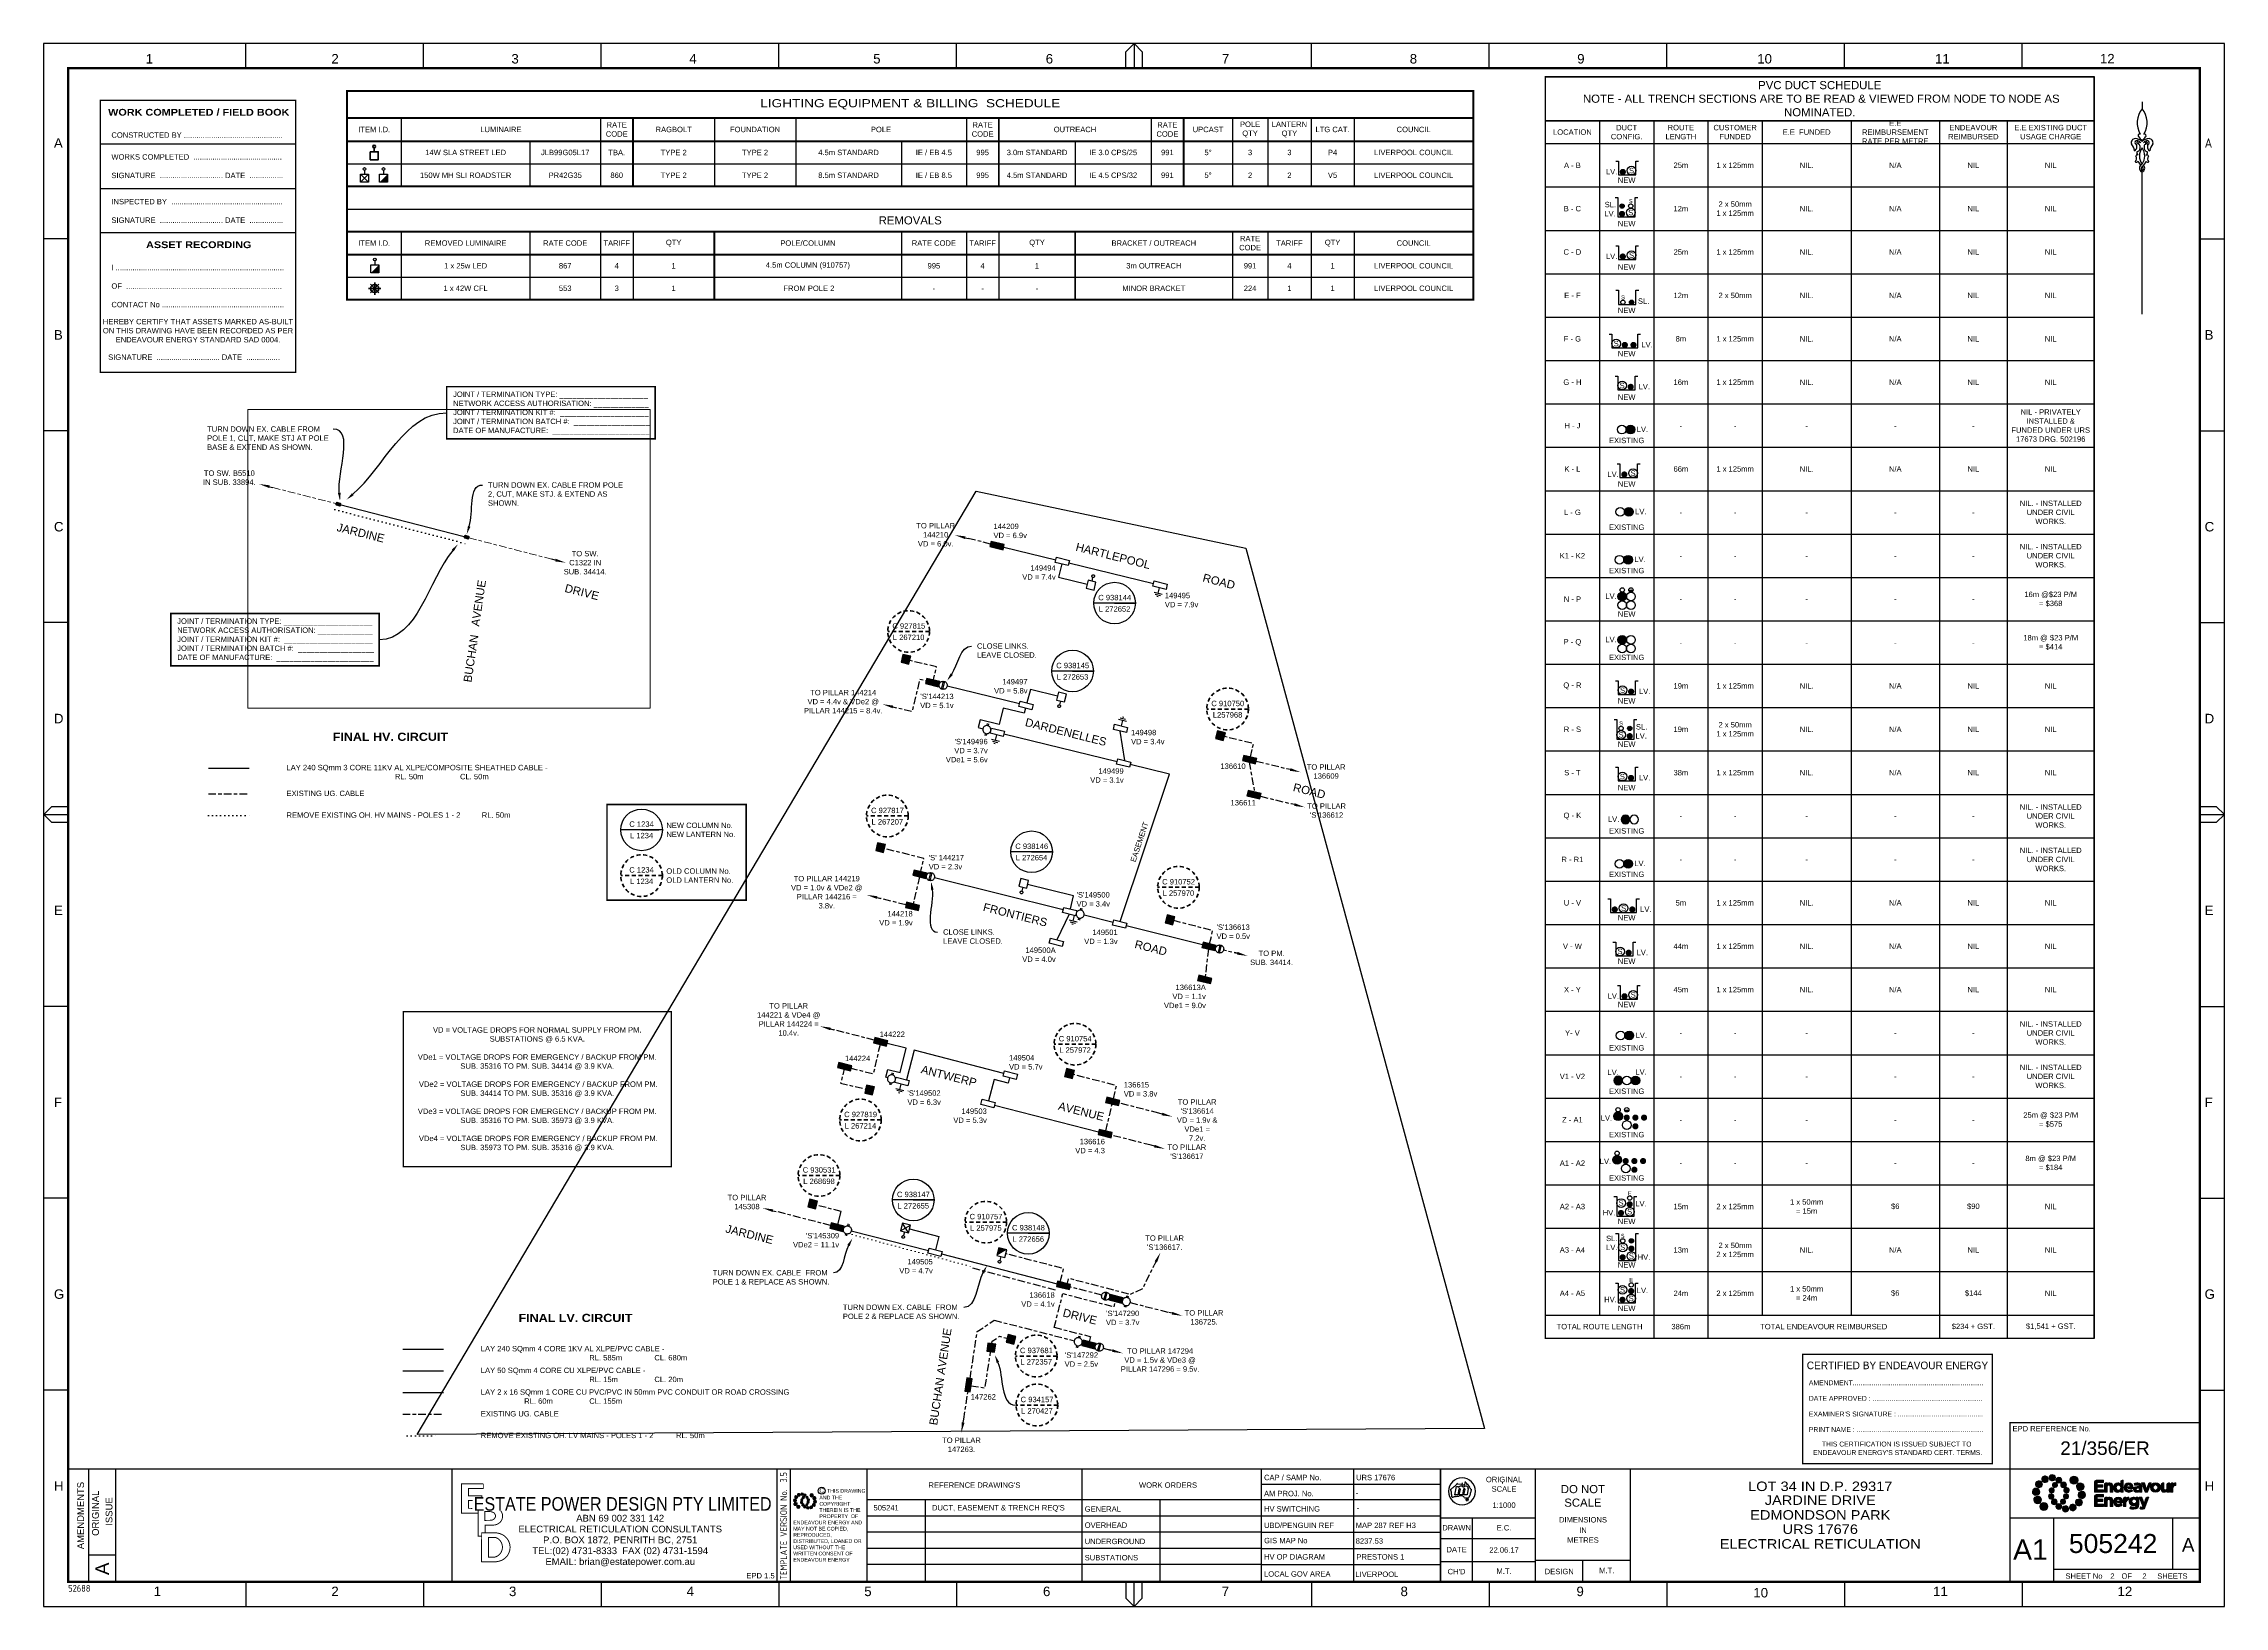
# Paper-space layout 'Retic (2)' of a CAD drawing. Header units: metres. Extents: x -9 to 795, y -5 to 571.
# The model-space entities are those that its viewports show. They can reach past a viewport. Long polylines and large blocks are cut down to what shows.
import ezdxf
from ezdxf import colors
from ezdxf.entities.mleader import LeaderData, LeaderLine
from ezdxf.enums import TextEntityAlignment as Align
from ezdxf.math import Vec2, Vec3

# ---------------------------------------------------------------- set-up
doc = ezdxf.new("R2010")
doc.units = ezdxf.units.M
doc.header["$LTSCALE"] = 0.7
for name, pattern in [('Cable Exist OH', [1, 1, 0]), ('Cable Exist UG', [8.2, 4, -1.2, 1.8, -1.2]), ('Cable Remove', [2, 0, -2]), ('Dash', [5, 3, -2])]:
    doc.linetypes.add(name, pattern=pattern)
doc.layers.get('0').update_dxf_attribs({"color": 6})
for name, color, linetype in [('_User Miscellaneous1', 3, 'Continuous'), ('_User Miscellaneous10', 8, 'Continuous'), ('_User Miscellaneous11', 7, 'Continuous'), ('_User Miscellaneous3', 11, 'Continuous'), ('_User Miscellaneous4', 7, 'Continuous'), ('_User Miscellaneous6', 7, 'Continuous'), ('_User Miscellaneous7', 150, 'Continuous'), ('_User Miscellaneous8', 7, 'Continuous'), ('_User Miscellaneous9', 8, 'Continuous'), ('_User_HV_Exist', 7, 'Continuous'), ('_User_LV_Exist', 7, 'Continuous'), ('Cadastre Roads_SP_EXT', 4, 'Continuous'), ('Equip_LV_NEW', 5, 'Continuous'), ('Equip_SP_HV_NEW', 7, 'Continuous'), ('Equip_SP_SL_EXT', 70, 'Continuous'), ('Equip_SP_SL_NEW', 70, 'Continuous'), ('Mains_HV_NEW_U72', 2, 'Continuous'), ('Mains_LV_NEW_R6', 2, 'Continuous'), ('Mains_LV_NEW_R94', 2, 'Continuous'), ('Mains_LV_NEW_T84', 2, 'Continuous'), ('Notes', 7, 'Continuous'), ('Services_SP_NEW_UG', 2, 'Continuous'), ('SupportsUG_SP_EXT', 7, 'Continuous'), ('SupportsUG_SP_LV_EXT', 7, 'Continuous'), ('SupportsUG_SP_LV_NEW', 2, 'Continuous'), ('SupportsUG_SP_LV_SL_EXT', 7, 'Continuous'), ('SupportsUG_SP_LV_SL_NEW', 2, 'Continuous')]:
    doc.layers.add(name, color=color, linetype=linetype)
doc.layers.add('_User Miscellaneous5', color=7, linetype='Continuous', lineweight=35)
for name, color, linetype, plot in [('_User Notes', 7, 'Continuous', False), ('Features_HIDE', 1, 'Continuous', False), ('Viewports', 8, 'Continuous', False)]:
    doc.layers.add(name, color=color, linetype=linetype, plot=plot)
doc.layers.get('SupportsUG_SP_EXT').off()
doc.styles.add('ARIAL', font='arial.ttf', dxfattribs={"height": 2})
doc.styles.add('COLUMN_LABEL', font='arial.ttf')
doc.styles.add('iecISOCP', font='isocp.shx')
doc.styles.add('POLE_LABEL', font='arial.ttf')
doc.styles.add('SL_LABEL', font='arial.ttf')
doc.styles.get("Standard").update_dxf_attribs({"font": 'arial.ttf'})
doc.styles.add('style1', font='iso3098b.shx')
doc.styles.add('STYLE2', font='')
doc.styles.get('STYLE2').set_extended_font_data('Arial Black')
doc.linetypes.add('Cable 1', pattern='A,10,-0.1,["//",style1,S=2.5,R=0,X=0.35,Y=-1.25],-5', length=15.1)
doc.linetypes.add('Cable New UG', pattern='A,8,-1,["x",style1,S=3.5,R=0,X=0.35,Y=-1],-3.5', length=12.5)
doc.linetypes.add('Cable Z', pattern='A,8,-1,["Z",Standard,S=2.5,R=0,X=0.35,Y=-1.25],-3.5', length=12.5)

# ---------------------------------------------------------------- blocks, each defined once
blk = doc.blocks.new('EE_LOGO_SMALL')
at = {"layer": 'Notes'}
h = blk.add_hatch(color=256, dxfattribs=at)
edge = h.paths.add_edge_path()
edge.add_spline(control_points=[(-8.4, 2), (-9.2, 2), (-9.8, 1.4), (-9.8, 0.7), (-9.9, -0.1), (-9.3, -0.7), (-8.6, -0.8), (-7.8, -0.8), (-7.2, -0.2), (-7.1, 0.5), (-7.1, 1.3), (-7.7, 1.9), (-8.4, 2)], knot_values=[0, 0, 0, 0, 1, 1, 1, 2, 2, 2, 3, 3, 3, 4, 4, 4, 4], degree=3, periodic=0)
h = blk.add_hatch(color=256, dxfattribs=at)
edge = h.paths.add_edge_path()
edge.add_spline(control_points=[(-6.8, 4.5), (-7.4, 4.8), (-8.2, 4.6), (-8.6, 4), (-8.9, 3.4), (-8.7, 2.6), (-8.1, 2.2), (-7.5, 1.9), (-6.7, 2.1), (-6.3, 2.7), (-6, 3.3), (-6.2, 4.1), (-6.8, 4.5)], knot_values=[0, 0, 0, 0, 1, 1, 1, 2, 2, 2, 3, 3, 3, 4, 4, 4, 4], degree=3, periodic=0)
h = blk.add_hatch(color=256, dxfattribs=at)
edge = h.paths.add_edge_path()
edge.add_spline(control_points=[(-4.2, 5.9), (-4.6, 6.5), (-5.3, 6.6), (-5.9, 6.3), (-6.4, 5.9), (-6.6, 5.1), (-6.2, 4.6), (-5.9, 4), (-5.1, 3.8), (-4.6, 4.2), (-4, 4.6), (-3.8, 5.3), (-4.2, 5.9)], knot_values=[0, 0, 0, 0, 1, 1, 1, 2, 2, 2, 3, 3, 3, 4, 4, 4, 4], degree=3, periodic=0)
h = blk.add_hatch(color=256, dxfattribs=at)
edge = h.paths.add_edge_path()
edge.add_spline(control_points=[(-1.3, 5.9), (-1.4, 6.5), (-2, 7), (-2.6, 6.9), (-3.3, 6.9), (-3.7, 6.3), (-3.7, 5.6), (-3.6, 5), (-3, 4.5), (-2.4, 4.6), (-1.7, 4.7), (-1.3, 5.2), (-1.3, 5.9)], knot_values=[0, 0, 0, 0, 1, 1, 1, 2, 2, 2, 3, 3, 3, 4, 4, 4, 4], degree=3, periodic=0)
h = blk.add_hatch(color=256, dxfattribs=at)
edge = h.paths.add_edge_path()
edge.add_spline(control_points=[(-2.5, 2.1), (-3, 2.2), (-3.5, 1.9), (-3.6, 1.3), (-3.7, 0.8), (-3.4, 0.3), (-2.9, 0.2), (-2.4, 0.1), (-1.9, 0.4), (-1.8, 0.9), (-1.7, 1.5), (-2, 2), (-2.5, 2.1)], knot_values=[0, 0, 0, 0, 1, 1, 1, 2, 2, 2, 3, 3, 3, 4, 4, 4, 4], degree=3, periodic=0)
h = blk.add_hatch(color=256, dxfattribs=at)
edge = h.paths.add_edge_path()
edge.add_spline(control_points=[(1, 4.9), (1, 4.3), (0.5, 3.8), (-0.1, 3.8), (-0.7, 3.8), (-1.2, 4.3), (-1.2, 4.9), (-1.2, 5.5), (-0.7, 6), (-0.1, 6), (0.5, 6), (1, 5.5), (1, 4.9)], knot_values=[0, 0, 0, 0, 1, 1, 1, 2, 2, 2, 3, 3, 3, 4, 4, 4, 4], degree=3, periodic=0)
edge = h.paths.add_edge_path()
edge.add_spline(control_points=[(-1.4, 4), (-1.9, 4.1), (-2.4, 3.8), (-2.5, 3.3), (-2.6, 2.7), (-2.3, 2.2), (-1.8, 2.1), (-1.3, 2), (-0.7, 2.3), (-0.6, 2.9), (-0.5, 3.4), (-0.9, 3.9), (-1.4, 4)], knot_values=[0, 0, 0, 0, 1, 1, 1, 2, 2, 2, 3, 3, 3, 4, 4, 4, 4], degree=3, periodic=0)
h = blk.add_hatch(color=256, dxfattribs=at)
edge = h.paths.add_edge_path()
edge.add_spline(control_points=[(2.3, 2.4), (2.8, 2.8), (2.8, 3.4), (2.4, 3.9), (2, 4.3), (1.4, 4.3), (0.9, 3.9), (0.5, 3.6), (0.5, 2.9), (0.9, 2.5), (1.2, 2), (1.9, 2), (2.3, 2.4)], knot_values=[0, 0, 0, 0, 1, 1, 1, 2, 2, 2, 3, 3, 3, 4, 4, 4, 4], degree=3, periodic=0)
edge = h.paths.add_edge_path()
edge.add_spline(control_points=[(1, 4.9), (1, 4.3), (0.5, 3.8), (-0.1, 3.8), (-0.7, 3.8), (-1.2, 4.3), (-1.2, 4.9), (-1.2, 5.5), (-0.7, 6), (-0.1, 6), (0.5, 6), (1, 5.5), (1, 4.9)], knot_values=[0, 0, 0, 0, 1, 1, 1, 2, 2, 2, 3, 3, 3, 4, 4, 4, 4], degree=3, periodic=0)
h = blk.add_hatch(color=256, dxfattribs=at)
edge = h.paths.add_edge_path()
edge.add_spline(control_points=[(1, 4.9), (1, 4.3), (0.5, 3.8), (-0.1, 3.8), (-0.7, 3.8), (-1.2, 4.3), (-1.2, 4.9), (-1.2, 5.5), (-0.7, 6), (-0.1, 6), (0.5, 6), (1, 5.5), (1, 4.9)], knot_values=[0, 0, 0, 0, 1, 1, 1, 2, 2, 2, 3, 3, 3, 4, 4, 4, 4], degree=3, periodic=0)
edge = h.paths.add_edge_path(flags=16)
edge.add_spline(control_points=[(1, 4.9), (1, 4.3), (0.5, 3.8), (-0.1, 3.8), (-0.7, 3.8), (-1.2, 4.3), (-1.2, 4.9), (-1.2, 5.5), (-0.7, 6), (-0.1, 6), (0.5, 6), (1, 5.5), (1, 4.9)], knot_values=[0, 0, 0, 0, 1, 1, 1, 2, 2, 2, 3, 3, 3, 4, 4, 4, 4], degree=3, periodic=0)
h = blk.add_hatch(color=256, dxfattribs=at)
edge = h.paths.add_edge_path()
edge.add_spline(control_points=[(3, 0.2), (3.5, 0.3), (3.8, 0.9), (3.7, 1.4), (3.6, 1.9), (3, 2.3), (2.5, 2.1), (1.9, 2), (1.6, 1.4), (1.8, 0.9), (1.9, 0.4), (2.5, 0.1), (3, 0.2)], knot_values=[0, 0, 0, 0, 1, 1, 1, 2, 2, 2, 3, 3, 3, 4, 4, 4, 4], degree=3, periodic=0)
h = blk.add_hatch(color=256, dxfattribs=at)
edge = h.paths.add_edge_path()
edge.add_spline(control_points=[(7, 4.9), (7, 4), (6.3, 3.4), (5.5, 3.4), (4.6, 3.4), (4, 4), (4, 4.9), (4, 5.7), (4.6, 6.4), (5.5, 6.4), (6.3, 6.4), (7, 5.7), (7, 4.9)], knot_values=[0, 0, 0, 0, 1, 1, 1, 2, 2, 2, 3, 3, 3, 4, 4, 4, 4], degree=3, periodic=0)
h = blk.add_hatch(color=256, dxfattribs=at)
edge = h.paths.add_edge_path()
edge.add_spline(control_points=[(8.4, 1.1), (9.1, 1.5), (9.4, 2.3), (9.1, 3), (8.8, 3.7), (7.9, 4.1), (7.2, 3.8), (6.5, 3.4), (6.2, 2.6), (6.5, 1.9), (6.8, 1.2), (7.7, 0.8), (8.4, 1.1)], knot_values=[0, 0, 0, 0, 1, 1, 1, 2, 2, 2, 3, 3, 3, 4, 4, 4, 4], degree=3, periodic=0)
h = blk.add_hatch(color=256, dxfattribs=at)
edge = h.paths.add_edge_path()
edge.add_spline(control_points=[(8.3, -1.9), (9, -1.9), (9.7, -1.4), (9.7, -0.6), (9.7, 0.1), (9.2, 0.8), (8.4, 0.8), (7.7, 0.8), (7, 0.3), (7, -0.5), (6.9, -1.2), (7.5, -1.9), (8.3, -1.9)], knot_values=[0, 0, 0, 0, 1, 1, 1, 2, 2, 2, 3, 3, 3, 4, 4, 4, 4], degree=3, periodic=0)
h = blk.add_hatch(color=256, dxfattribs=at)
edge = h.paths.add_edge_path()
edge.add_spline(control_points=[(-8.5, -1.1), (-9.2, -1.4), (-9.6, -2.3), (-9.3, -3), (-8.9, -3.7), (-8.1, -4), (-7.4, -3.7), (-6.7, -3.4), (-6.3, -2.5), (-6.6, -1.8), (-7, -1.1), (-7.8, -0.8), (-8.5, -1.1)], knot_values=[0, 0, 0, 0, 1, 1, 1, 2, 2, 2, 3, 3, 3, 4, 4, 4, 4], degree=3, periodic=0)
h = blk.add_hatch(color=256, dxfattribs=at)
edge = h.paths.add_edge_path()
edge.add_spline(control_points=[(-7.1, -4.8), (-7.1, -4), (-6.5, -3.3), (-5.6, -3.3), (-4.8, -3.3), (-4.1, -4), (-4.1, -4.8), (-4.1, -5.7), (-4.8, -6.3), (-5.6, -6.3), (-6.5, -6.3), (-7.1, -5.7), (-7.1, -4.8)], knot_values=[0, 0, 0, 0, 1, 1, 1, 2, 2, 2, 3, 3, 3, 4, 4, 4, 4], degree=3, periodic=0)
h = blk.add_hatch(color=256, dxfattribs=at)
edge = h.paths.add_edge_path()
edge.add_spline(control_points=[(-3.1, -0.2), (-3.7, -0.3), (-4, -0.8), (-3.8, -1.4), (-3.7, -1.9), (-3.2, -2.2), (-2.6, -2.1), (-2.1, -1.9), (-1.8, -1.4), (-1.9, -0.9), (-2.1, -0.3), (-2.6, 0), (-3.1, -0.2)], knot_values=[0, 0, 0, 0, 1, 1, 1, 2, 2, 2, 3, 3, 3, 4, 4, 4, 4], degree=3, periodic=0)
h = blk.add_hatch(color=256, dxfattribs=at)
edge = h.paths.add_edge_path()
edge.add_spline(control_points=[(-2.5, -2.3), (-2.9, -2.7), (-3, -3.4), (-2.6, -3.8), (-2.2, -4.2), (-1.5, -4.3), (-1.1, -3.9), (-0.7, -3.5), (-0.6, -2.8), (-1, -2.4), (-1.4, -2), (-2, -1.9), (-2.5, -2.3)], knot_values=[0, 0, 0, 0, 1, 1, 1, 2, 2, 2, 3, 3, 3, 4, 4, 4, 4], degree=3, periodic=0)
h = blk.add_hatch(color=256, dxfattribs=at)
edge = h.paths.add_edge_path()
edge.add_spline(control_points=[(-1.2, -4.8), (-1.2, -4.2), (-0.7, -3.7), (-0.1, -3.7), (0.5, -3.7), (1, -4.2), (1, -4.8), (1, -5.4), (0.5, -5.9), (-0.1, -5.9), (-0.7, -5.9), (-1.2, -5.4), (-1.2, -4.8)], knot_values=[0, 0, 0, 0, 1, 1, 1, 2, 2, 2, 3, 3, 3, 4, 4, 4, 4], degree=3, periodic=0)
h = blk.add_hatch(color=256, dxfattribs=at)
edge = h.paths.add_edge_path()
edge.add_spline(control_points=[(1.2, -3.9), (1.7, -4.1), (2.2, -3.7), (2.3, -3.2), (2.5, -2.7), (2.1, -2.2), (1.6, -2.1), (1.1, -2), (0.6, -2.3), (0.5, -2.8), (0.4, -3.3), (0.7, -3.8), (1.2, -3.9)], knot_values=[0, 0, 0, 0, 1, 1, 1, 2, 2, 2, 3, 3, 3, 4, 4, 4, 4], degree=3, periodic=0)
h = blk.add_hatch(color=256, dxfattribs=at)
edge = h.paths.add_edge_path()
edge.add_spline(control_points=[(1.2, -5.8), (1.3, -6.5), (1.8, -6.9), (2.5, -6.9), (3.1, -6.8), (3.6, -6.2), (3.5, -5.6), (3.4, -5), (2.9, -4.5), (2.2, -4.6), (1.6, -4.6), (1.1, -5.2), (1.2, -5.8)], knot_values=[0, 0, 0, 0, 1, 1, 1, 2, 2, 2, 3, 3, 3, 4, 4, 4, 4], degree=3, periodic=0)
h = blk.add_hatch(color=256, dxfattribs=at)
edge = h.paths.add_edge_path()
edge.add_spline(control_points=[(2.4, -2), (2.9, -2.1), (3.4, -1.8), (3.5, -1.3), (3.6, -0.8), (3.3, -0.3), (2.8, -0.2), (2.2, -0.1), (1.7, -0.4), (1.6, -0.9), (1.5, -1.4), (1.8, -1.9), (2.4, -2)], knot_values=[0, 0, 0, 0, 1, 1, 1, 2, 2, 2, 3, 3, 3, 4, 4, 4, 4], degree=3, periodic=0)
h = blk.add_hatch(color=256, dxfattribs=at)
edge = h.paths.add_edge_path()
edge.add_spline(control_points=[(4, -5.8), (4.4, -6.4), (5.2, -6.6), (5.7, -6.2), (6.3, -5.8), (6.5, -5.1), (6.1, -4.5), (5.7, -4), (5, -3.8), (4.4, -4.2), (3.8, -4.5), (3.7, -5.3), (4, -5.8)], knot_values=[0, 0, 0, 0, 1, 1, 1, 2, 2, 2, 3, 3, 3, 4, 4, 4, 4], degree=3, periodic=0)
h = blk.add_hatch(color=256, dxfattribs=at)
edge = h.paths.add_edge_path()
edge.add_spline(control_points=[(6.7, -4.4), (7.3, -4.8), (8.1, -4.6), (8.4, -4), (8.8, -3.3), (8.6, -2.6), (8, -2.2), (7.3, -1.8), (6.6, -2.1), (6.2, -2.7), (5.8, -3.3), (6, -4.1), (6.7, -4.4)], knot_values=[0, 0, 0, 0, 1, 1, 1, 2, 2, 2, 3, 3, 3, 4, 4, 4, 4], degree=3, periodic=0)
at = {"layer": 'Notes', "lineweight": 0}
for points in [[(1.8, 2.1), (1.8, 2.1)], [(-2, -2.1), (-2, -2.1)]]:
    blk.add_lwpolyline(points, dxfattribs=at)
for points in [[(-8.4, 2), (-9.2, 2), (-9.8, 1.4), (-9.8, 0.7), (-9.9, -0.1), (-9.3, -0.7), (-8.6, -0.8), (-7.8, -0.8), (-7.2, -0.2), (-7.1, 0.5), (-7.1, 1.3), (-7.7, 1.9), (-8.4, 2)], [(-6.8, 4.5), (-7.4, 4.8), (-8.2, 4.6), (-8.6, 4), (-8.9, 3.4), (-8.7, 2.6), (-8.1, 2.2), (-7.5, 1.9), (-6.7, 2.1), (-6.3, 2.7), (-6, 3.3), (-6.2, 4.1), (-6.8, 4.5)], [(-4.2, 5.9), (-4.6, 6.5), (-5.3, 6.6), (-5.9, 6.3), (-6.4, 5.9), (-6.6, 5.1), (-6.2, 4.6), (-5.9, 4), (-5.1, 3.8), (-4.6, 4.2), (-4, 4.6), (-3.8, 5.3), (-4.2, 5.9)], [(-1.3, 5.9), (-1.4, 6.5), (-2, 7), (-2.6, 6.9), (-3.3, 6.9), (-3.7, 6.3), (-3.7, 5.6), (-3.6, 5), (-3, 4.5), (-2.4, 4.6), (-1.7, 4.7), (-1.3, 5.2), (-1.3, 5.9)], [(-2.5, 2.1), (-3, 2.2), (-3.5, 1.9), (-3.6, 1.3), (-3.7, 0.8), (-3.4, 0.3), (-2.9, 0.2), (-2.4, 0.1), (-1.9, 0.4), (-1.8, 0.9), (-1.7, 1.5), (-2, 2), (-2.5, 2.1)], [(-1.4, 4), (-1.9, 4.1), (-2.4, 3.8), (-2.5, 3.3), (-2.6, 2.7), (-2.3, 2.2), (-1.8, 2.1), (-1.3, 2), (-0.7, 2.3), (-0.6, 2.9), (-0.5, 3.4), (-0.9, 3.9), (-1.4, 4)], [(1, 4.9), (1, 4.3), (0.5, 3.8), (-0.1, 3.8), (-0.7, 3.8), (-1.2, 4.3), (-1.2, 4.9), (-1.2, 5.5), (-0.7, 6), (-0.1, 6), (0.5, 6), (1, 5.5), (1, 4.9)], [(1, 4.9), (1, 4.3), (0.5, 3.8), (-0.1, 3.8), (-0.7, 3.8), (-1.2, 4.3), (-1.2, 4.9), (-1.2, 5.5), (-0.7, 6), (-0.1, 6), (0.5, 6), (1, 5.5), (1, 4.9)], [(2.3, 2.4), (2.8, 2.8), (2.8, 3.4), (2.4, 3.9), (2, 4.3), (1.4, 4.3), (0.9, 3.9), (0.5, 3.6), (0.5, 2.9), (0.9, 2.5), (1.2, 2), (1.9, 2), (2.3, 2.4)], [(3, 0.2), (3.5, 0.3), (3.8, 0.9), (3.7, 1.4), (3.6, 1.9), (3, 2.3), (2.5, 2.1), (1.9, 2), (1.6, 1.4), (1.8, 0.9), (1.9, 0.4), (2.5, 0.1), (3, 0.2)], [(7, 4.9), (7, 4), (6.3, 3.4), (5.5, 3.4), (4.6, 3.4), (4, 4), (4, 4.9), (4, 5.7), (4.6, 6.4), (5.5, 6.4), (6.3, 6.4), (7, 5.7), (7, 4.9)], [(8.4, 1.1), (9.1, 1.5), (9.4, 2.3), (9.1, 3), (8.8, 3.7), (7.9, 4.1), (7.2, 3.8), (6.5, 3.4), (6.2, 2.6), (6.5, 1.9), (6.8, 1.2), (7.7, 0.8), (8.4, 1.1)], [(8.3, -1.9), (9, -1.9), (9.7, -1.4), (9.7, -0.6), (9.7, 0.1), (9.2, 0.8), (8.4, 0.8), (7.7, 0.8), (7, 0.3), (7, -0.5), (6.9, -1.2), (7.5, -1.9), (8.3, -1.9)], [(-8.5, -1.1), (-9.2, -1.4), (-9.6, -2.3), (-9.3, -3), (-8.9, -3.7), (-8.1, -4), (-7.4, -3.7), (-6.7, -3.4), (-6.3, -2.5), (-6.6, -1.8), (-7, -1.1), (-7.8, -0.8), (-8.5, -1.1)], [(-7.1, -4.8), (-7.1, -4), (-6.5, -3.3), (-5.6, -3.3), (-4.8, -3.3), (-4.1, -4), (-4.1, -4.8), (-4.1, -5.7), (-4.8, -6.3), (-5.6, -6.3), (-6.5, -6.3), (-7.1, -5.7), (-7.1, -4.8)], [(-3.1, -0.2), (-3.7, -0.3), (-4, -0.8), (-3.8, -1.4), (-3.7, -1.9), (-3.2, -2.2), (-2.6, -2.1), (-2.1, -1.9), (-1.8, -1.4), (-1.9, -0.9), (-2.1, -0.3), (-2.6, 0), (-3.1, -0.2)], [(-2.5, -2.3), (-2.9, -2.7), (-3, -3.4), (-2.6, -3.8), (-2.2, -4.2), (-1.5, -4.3), (-1.1, -3.9), (-0.7, -3.5), (-0.6, -2.8), (-1, -2.4), (-1.4, -2), (-2, -1.9), (-2.5, -2.3)], [(-1.2, -4.8), (-1.2, -4.2), (-0.7, -3.7), (-0.1, -3.7), (0.5, -3.7), (1, -4.2), (1, -4.8), (1, -5.4), (0.5, -5.9), (-0.1, -5.9), (-0.7, -5.9), (-1.2, -5.4), (-1.2, -4.8)], [(1.2, -3.9), (1.7, -4.1), (2.2, -3.7), (2.3, -3.2), (2.5, -2.7), (2.1, -2.2), (1.6, -2.1), (1.1, -2), (0.6, -2.3), (0.5, -2.8), (0.4, -3.3), (0.7, -3.8), (1.2, -3.9)], [(1.2, -5.8), (1.3, -6.5), (1.8, -6.9), (2.5, -6.9), (3.1, -6.8), (3.6, -6.2), (3.5, -5.6), (3.4, -5), (2.9, -4.5), (2.2, -4.6), (1.6, -4.6), (1.1, -5.2), (1.2, -5.8)], [(2.4, -2), (2.9, -2.1), (3.4, -1.8), (3.5, -1.3), (3.6, -0.8), (3.3, -0.3), (2.8, -0.2), (2.2, -0.1), (1.7, -0.4), (1.6, -0.9), (1.5, -1.4), (1.8, -1.9), (2.4, -2)], [(4, -5.8), (4.4, -6.4), (5.2, -6.6), (5.7, -6.2), (6.3, -5.8), (6.5, -5.1), (6.1, -4.5), (5.7, -4), (5, -3.8), (4.4, -4.2), (3.8, -4.5), (3.7, -5.3), (4, -5.8)], [(6.7, -4.4), (7.3, -4.8), (8.1, -4.6), (8.4, -4), (8.8, -3.3), (8.6, -2.6), (8, -2.2), (7.3, -1.8), (6.6, -2.1), (6.2, -2.7), (5.8, -3.3), (6, -4.1), (6.7, -4.4)]]:
    blk.add_open_spline(points, degree=3, knots=[0, 0, 0, 0, 1, 1, 1, 2, 2, 2, 3, 3, 3, 4, 4, 4, 4], dxfattribs=at)
blk = doc.blocks.new('EE_COPYRIGHT_A1')
at = {"layer": 'Notes'}
blk.add_circle((9.53, -0.82), 1.15, dxfattribs=at)
at = {"xscale": 0.4, "yscale": 0.4, "zscale": 0.4}
blk.add_blockref('EE_LOGO_SMALL', (3.96, -4.29), dxfattribs=at)
at = {"layer": 'Notes', "insert": (0, 0), "char_height": 1.25, "width": 24.1208, "attachment_point": 1, "style": 'ARIAL'}
blk.add_mtext('\\pt8.75;               ^I{\\H1.2x;C } THIS DRAWING\\P\\pi-8.75,l8.75,t8.75,20;       ^IAND THE ^I\\P\\pi0,t8.75;COPYRIGHT\\P\\pi-8.75,t1.25,8.75;^I^ITHEREIN IS THE PROPERTY  OF \\P\\pi0,l0,t1.25;ENDEAVOUR ENERGY AND MAY NOT BE COPIED, REPRODUCED, DISTRIBUTED, LOANED OR USED WITHOUT THE WRITTEN CONSENT OF ENDEAVOUR ENERGY', dxfattribs=at)
blk = doc.blocks.new('A1_FRAME_TITLE')
at = {"layer": '_User Miscellaneous1'}
h = blk.add_hatch(color=256, dxfattribs=at)
edge = h.paths.add_edge_path()
edge.add_spline(control_points=[(734.78, 40.56), (734.04, 40.6), (733.4, 40.03), (733.36, 39.28), (733.31, 38.53), (733.88, 37.89), (734.63, 37.85), (735.38, 37.81), (736.02, 38.38), (736.06, 39.13), (736.1, 39.87), (735.53, 40.51), (734.78, 40.56)], knot_values=[0, 0, 0, 0, 1, 1, 1, 2, 2, 2, 3, 3, 3, 4, 4, 4, 4], degree=3, periodic=0)
h = blk.add_hatch(color=256, dxfattribs=at)
edge = h.paths.add_edge_path()
edge.add_spline(control_points=[(736.39, 43.07), (735.78, 43.43), (734.99, 43.22), (734.63, 42.61), (734.27, 41.99), (734.48, 41.21), (735.09, 40.85), (735.71, 40.49), (736.5, 40.7), (736.85, 41.31), (737.21, 41.93), (737.01, 42.72), (736.39, 43.07)], knot_values=[0, 0, 0, 0, 1, 1, 1, 2, 2, 2, 3, 3, 3, 4, 4, 4, 4], degree=3, periodic=0)
h = blk.add_hatch(color=256, dxfattribs=at)
edge = h.paths.add_edge_path()
edge.add_spline(control_points=[(739, 44.49), (738.64, 45.06), (737.88, 45.23), (737.31, 44.86), (736.75, 44.49), (736.58, 43.74), (736.95, 43.17), (737.32, 42.6), (738.07, 42.44), (738.64, 42.8), (739.21, 43.17), (739.37, 43.93), (739, 44.49)], knot_values=[0, 0, 0, 0, 1, 1, 1, 2, 2, 2, 3, 3, 3, 4, 4, 4, 4], degree=3, periodic=0)
h = blk.add_hatch(color=256, dxfattribs=at)
edge = h.paths.add_edge_path()
edge.add_spline(control_points=[(740.69, 40.68), (740.18, 40.79), (739.68, 40.46), (739.57, 39.95), (739.46, 39.44), (739.78, 38.94), (740.29, 38.83), (740.8, 38.71), (741.31, 39.04), (741.42, 39.55), (741.53, 40.06), (741.2, 40.57), (740.69, 40.68)], knot_values=[0, 0, 0, 0, 1, 1, 1, 2, 2, 2, 3, 3, 3, 4, 4, 4, 4], degree=3, periodic=0)
h = blk.add_hatch(color=256, dxfattribs=at)
edge = h.paths.add_edge_path()
edge.add_spline(control_points=[(741.85, 44.48), (741.78, 45.12), (741.21, 45.59), (740.58, 45.52), (739.94, 45.46), (739.47, 44.89), (739.54, 44.25), (739.6, 43.61), (740.17, 43.15), (740.81, 43.21), (741.45, 43.28), (741.91, 43.84), (741.85, 44.48)], knot_values=[0, 0, 0, 0, 1, 1, 1, 2, 2, 2, 3, 3, 3, 4, 4, 4, 4], degree=3, periodic=0)
h = blk.add_hatch(color=256, dxfattribs=at)
edge = h.paths.add_edge_path()
edge.add_spline(control_points=[(744.21, 43.48), (744.21, 42.88), (743.72, 42.39), (743.12, 42.39), (742.52, 42.39), (742.04, 42.88), (742.04, 43.48), (742.04, 44.08), (742.52, 44.57), (743.12, 44.57), (743.72, 44.57), (744.21, 44.08), (744.21, 43.48)], knot_values=[0, 0, 0, 0, 1, 1, 1, 2, 2, 2, 3, 3, 3, 4, 4, 4, 4], degree=3, periodic=0)
edge = h.paths.add_edge_path()
edge.add_spline(control_points=[(741.83, 42.59), (741.32, 42.7), (740.82, 42.37), (740.71, 41.86), (740.6, 41.35), (740.92, 40.85), (741.43, 40.74), (741.94, 40.63), (742.45, 40.95), (742.56, 41.46), (742.67, 41.97), (742.34, 42.48), (741.83, 42.59)], knot_values=[0, 0, 0, 0, 1, 1, 1, 2, 2, 2, 3, 3, 3, 4, 4, 4, 4], degree=3, periodic=0)
h = blk.add_hatch(color=256, dxfattribs=at)
edge = h.paths.add_edge_path()
edge.add_spline(control_points=[(745.53, 40.98), (745.96, 41.37), (746, 42.03), (745.61, 42.46), (745.23, 42.89), (744.57, 42.93), (744.13, 42.54), (743.7, 42.16), (743.67, 41.49), (744.05, 41.06), (744.44, 40.63), (745.1, 40.59), (745.53, 40.98)], knot_values=[0, 0, 0, 0, 1, 1, 1, 2, 2, 2, 3, 3, 3, 4, 4, 4, 4], degree=3, periodic=0)
edge = h.paths.add_edge_path()
edge.add_spline(control_points=[(744.21, 43.48), (744.21, 42.88), (743.72, 42.39), (743.12, 42.39), (742.52, 42.39), (742.04, 42.88), (742.04, 43.48), (742.04, 44.08), (742.52, 44.57), (743.12, 44.57), (743.72, 44.57), (744.21, 44.08), (744.21, 43.48)], knot_values=[0, 0, 0, 0, 1, 1, 1, 2, 2, 2, 3, 3, 3, 4, 4, 4, 4], degree=3, periodic=0)
h = blk.add_hatch(color=256, dxfattribs=at)
edge = h.paths.add_edge_path()
edge.add_spline(control_points=[(744.21, 43.48), (744.21, 42.88), (743.72, 42.39), (743.12, 42.39), (742.52, 42.39), (742.04, 42.88), (742.04, 43.48), (742.04, 44.08), (742.52, 44.57), (743.12, 44.57), (743.72, 44.57), (744.21, 44.08), (744.21, 43.48)], knot_values=[0, 0, 0, 0, 1, 1, 1, 2, 2, 2, 3, 3, 3, 4, 4, 4, 4], degree=3, periodic=0)
edge = h.paths.add_edge_path(flags=16)
edge.add_spline(control_points=[(744.21, 43.48), (744.21, 42.88), (743.72, 42.39), (743.12, 42.39), (742.52, 42.39), (742.04, 42.88), (742.04, 43.48), (742.04, 44.08), (742.52, 44.57), (743.12, 44.57), (743.72, 44.57), (744.21, 44.08), (744.21, 43.48)], knot_values=[0, 0, 0, 0, 1, 1, 1, 2, 2, 2, 3, 3, 3, 4, 4, 4, 4], degree=3, periodic=0)
h = blk.add_hatch(color=256, dxfattribs=at)
edge = h.paths.add_edge_path()
edge.add_spline(control_points=[(746.18, 38.8), (746.71, 38.94), (747.03, 39.48), (746.89, 40.01), (746.75, 40.55), (746.2, 40.86), (745.67, 40.72), (745.14, 40.58), (744.82, 40.04), (744.96, 39.51), (745.1, 38.98), (745.65, 38.66), (746.18, 38.8)], knot_values=[0, 0, 0, 0, 1, 1, 1, 2, 2, 2, 3, 3, 3, 4, 4, 4, 4], degree=3, periodic=0)
h = blk.add_hatch(color=256, dxfattribs=at)
edge = h.paths.add_edge_path()
edge.add_spline(control_points=[(750.19, 43.48), (750.19, 42.65), (749.51, 41.97), (748.68, 41.97), (747.84, 41.97), (747.17, 42.65), (747.17, 43.48), (747.17, 44.31), (747.84, 44.99), (748.68, 44.99), (749.51, 44.99), (750.19, 44.31), (750.19, 43.48)], knot_values=[0, 0, 0, 0, 1, 1, 1, 2, 2, 2, 3, 3, 3, 4, 4, 4, 4], degree=3, periodic=0)
h = blk.add_hatch(color=256, dxfattribs=at)
edge = h.paths.add_edge_path()
edge.add_spline(control_points=[(751.57, 39.75), (752.29, 40.06), (752.62, 40.91), (752.3, 41.63), (751.98, 42.35), (751.14, 42.67), (750.42, 42.36), (749.7, 42.04), (749.37, 41.2), (749.69, 40.48), (750.01, 39.76), (750.85, 39.43), (751.57, 39.75)], knot_values=[0, 0, 0, 0, 1, 1, 1, 2, 2, 2, 3, 3, 3, 4, 4, 4, 4], degree=3, periodic=0)
h = blk.add_hatch(color=256, dxfattribs=at)
edge = h.paths.add_edge_path()
edge.add_spline(control_points=[(756.27, 39.06), (756.27, 39.06), (756.27, 42.87), (756.27, 42.92), (756.27, 42.96), (756.27, 43.48), (756.83, 43.48), (757.38, 43.48), (759.63, 43.48), (759.63, 43.48), (759.63, 43.48), (759.63, 42.61), (759.63, 42.61), (759.63, 42.61), (757.24, 42.61), (757.24, 42.61), (757.24, 42.61), (757.24, 41.72), (757.24, 41.72), (757.24, 41.72), (759.32, 41.72), (759.32, 41.72), (759.32, 41.72), (759.32, 40.85), (759.32, 40.85), (759.32, 40.85), (757.24, 40.85), (757.24, 40.85), (757.24, 40.85), (757.24, 39.92), (757.24, 39.92), (757.24, 39.92), (759.63, 39.92), (759.63, 39.92), (759.63, 39.92), (759.63, 39.06), (759.63, 39.06), (759.63, 39.06), (756.27, 39.06), (756.27, 39.06)], knot_values=[0, 0, 0, 0, 1, 1, 1, 2, 2, 2, 3, 3, 3, 4, 4, 4, 5, 5, 5, 6, 6, 6, 7, 7, 7, 8, 8, 8, 9, 9, 9, 10, 10, 10, 11, 11, 11, 12, 12, 12, 13, 13, 13, 13], degree=3, periodic=0)
h = blk.add_hatch(color=256, dxfattribs=at)
edge = h.paths.add_edge_path()
edge.add_spline(control_points=[(762.06, 39.06), (762.06, 39.06), (762.06, 40.95), (762.06, 40.95), (762.06, 41.4), (761.85, 41.64), (761.48, 41.64), (761.12, 41.64), (760.88, 41.4), (760.88, 40.95), (760.88, 40.95), (760.88, 39.06), (760.88, 39.06), (760.88, 39.06), (759.92, 39.06), (759.92, 39.06), (759.92, 39.06), (759.93, 41.83), (759.92, 41.89), (759.92, 41.95), (759.92, 42.44), (760.48, 42.44), (760.88, 42.44), (760.88, 42.44), (760.88, 42.44), (760.88, 42.44), (760.88, 41.96), (760.88, 41.96), (761.11, 42.25), (761.39, 42.51), (761.88, 42.51), (762.6, 42.51), (763.02, 42.03), (763.02, 41.25), (763.02, 41.25), (763.02, 39.06), (763.02, 39.06), (763.02, 39.06), (762.06, 39.06), (762.06, 39.06)], knot_values=[0, 0, 0, 0, 1, 1, 1, 2, 2, 2, 3, 3, 3, 4, 4, 4, 5, 5, 5, 6, 6, 6, 7, 7, 7, 8, 8, 8, 9, 9, 9, 10, 10, 10, 11, 11, 11, 12, 12, 12, 13, 13, 13, 13], degree=3, periodic=0)
h = blk.add_hatch(color=256, dxfattribs=at)
edge = h.paths.add_edge_path(flags=16)
edge.add_spline(control_points=[(765.92, 40.75), (765.92, 41.31), (765.55, 41.69), (765.1, 41.69), (764.65, 41.69), (764.27, 41.32), (764.27, 40.75), (764.27, 40.75), (764.27, 40.74), (764.27, 40.74), (764.27, 40.18), (764.65, 39.8), (765.1, 39.8), (765.55, 39.8), (765.92, 40.18), (765.92, 40.74), (765.92, 40.74), (765.92, 40.75), (765.92, 40.75)], knot_values=[0, 0, 0, 0, 1, 1, 1, 2, 2, 2, 3, 3, 3, 4, 4, 4, 5, 5, 5, 6, 6, 6, 6], degree=3, periodic=0)
edge = h.paths.add_edge_path()
edge.add_spline(control_points=[(765.91, 39.06), (765.91, 39.06), (765.91, 39.54), (765.91, 39.54), (765.67, 39.22), (765.35, 38.99), (764.85, 38.99), (764.06, 38.99), (763.31, 39.61), (763.31, 40.74), (763.31, 40.74), (763.31, 40.75), (763.31, 40.75), (763.31, 41.88), (764.05, 42.5), (764.85, 42.5), (765.36, 42.5), (765.68, 42.27), (765.91, 42), (765.91, 42), (765.91, 42.88), (765.91, 42.92), (765.91, 42.96), (765.91, 43.48), (766.46, 43.48), (766.85, 43.48), (766.87, 43.48), (766.87, 43.48), (766.87, 43.48), (766.87, 39.06), (766.87, 39.06), (766.87, 39.06), (765.91, 39.06), (765.91, 39.06)], knot_values=[0, 0, 0, 0, 1, 1, 1, 2, 2, 2, 3, 3, 3, 4, 4, 4, 5, 5, 5, 6, 6, 6, 7, 7, 7, 8, 8, 8, 9, 9, 9, 10, 10, 10, 11, 11, 11, 11], degree=3, periodic=0)
h = blk.add_hatch(color=256, dxfattribs=at)
edge = h.paths.add_edge_path()
edge.add_spline(control_points=[(768.81, 42.51), (767.82, 42.51), (767.13, 41.71), (767.13, 40.75), (767.13, 40.75), (767.13, 40.73), (767.13, 40.73), (767.13, 39.7), (767.89, 38.99), (768.9, 38.99), (769.52, 38.99), (769.97, 39.22), (770.29, 39.62), (770.29, 39.62), (769.74, 40.1), (769.74, 40.1), (769.47, 39.86), (769.24, 39.76), (768.92, 39.76), (768.45, 39.75), (768.12, 40.11), (768.08, 40.48), (768.04, 40.8), (768.05, 40.91), (768.07, 41.05), (768.14, 41.47), (768.41, 41.74), (768.81, 41.74), (769.21, 41.74), (769.46, 41.45), (769.52, 41.02), (769.52, 41.02), (768.26, 41.02), (768.26, 41.02), (768.26, 41.02), (768.24, 40.42), (768.76, 40.42), (769.29, 40.42), (770.44, 40.42), (770.44, 40.42), (770.45, 40.51), (770.46, 40.56), (770.46, 40.66), (770.46, 40.66), (770.46, 40.67), (770.46, 40.67), (770.46, 41.63), (769.94, 42.51), (768.81, 42.51)], knot_values=[0, 0, 0, 0, 1, 1, 1, 2, 2, 2, 3, 3, 3, 4, 4, 4, 5, 5, 5, 6, 6, 6, 7, 7, 7, 8, 8, 8, 9, 9, 9, 10, 10, 10, 11, 11, 11, 12, 12, 12, 13, 13, 13, 14, 14, 14, 15, 15, 15, 16, 16, 16, 16], degree=3, periodic=0)
h = blk.add_hatch(color=256, dxfattribs=at)
edge = h.paths.add_edge_path(flags=16)
edge.add_spline(control_points=[(772.81, 40.42), (772.65, 40.5), (772.44, 40.55), (772.2, 40.55), (771.79, 40.55), (771.54, 40.38), (771.54, 40.08), (771.54, 40.08), (771.54, 40.07), (771.54, 40.07), (771.54, 39.81), (771.75, 39.66), (772.06, 39.66), (772.51, 39.66), (772.81, 39.9), (772.81, 40.25), (772.81, 40.25), (772.81, 40.42), (772.81, 40.42)], knot_values=[0, 0, 0, 0, 1, 1, 1, 2, 2, 2, 3, 3, 3, 4, 4, 4, 5, 5, 5, 6, 6, 6, 6], degree=3, periodic=0)
edge = h.paths.add_edge_path()
edge.add_spline(control_points=[(772.8, 39.06), (772.8, 39.06), (772.8, 39.42), (772.8, 39.42), (772.56, 39.17), (772.24, 39), (771.77, 39), (771.13, 39), (770.61, 39.36), (770.61, 40.03), (770.61, 40.03), (770.61, 40.04), (770.61, 40.04), (770.61, 40.78), (771.17, 41.12), (771.97, 41.12), (772.32, 41.12), (772.56, 41.07), (772.8, 40.98), (772.8, 40.98), (772.8, 41.04), (772.8, 41.04), (772.8, 41.44), (772.56, 41.69), (772.08, 41.69), (771.71, 41.69), (771.45, 41.62), (771.14, 41.5), (771.14, 41.5), (770.9, 42.24), (770.9, 42.24), (771.27, 42.4), (771.64, 42.51), (772.21, 42.51), (773.26, 42.51), (773.72, 41.97), (773.72, 41.05), (773.72, 41.05), (773.72, 39.06), (773.72, 39.06), (773.72, 39.06), (772.8, 39.06), (772.8, 39.06)], knot_values=[0, 0, 0, 0, 1, 1, 1, 2, 2, 2, 3, 3, 3, 4, 4, 4, 5, 5, 5, 6, 6, 6, 7, 7, 7, 8, 8, 8, 9, 9, 9, 10, 10, 10, 11, 11, 11, 12, 12, 12, 13, 13, 13, 14, 14, 14, 14], degree=3, periodic=0)
h = blk.add_hatch(color=256, dxfattribs=at)
edge = h.paths.add_edge_path()
edge.add_spline(control_points=[(775.83, 39.06), (775.83, 39.06), (774.96, 39.06), (774.96, 39.06), (774.96, 39.06), (773.63, 42.45), (773.63, 42.45), (773.63, 42.45), (774.65, 42.45), (774.65, 42.45), (774.65, 42.45), (775.4, 40.2), (775.4, 40.2), (775.4, 40.2), (775.98, 41.91), (775.98, 41.91), (775.98, 41.91), (776.15, 42.45), (776.52, 42.45), (776.9, 42.45), (777.17, 42.45), (777.17, 42.45), (777.17, 42.45), (775.83, 39.06), (775.83, 39.06)], knot_values=[0, 0, 0, 0, 1, 1, 1, 2, 2, 2, 3, 3, 3, 4, 4, 4, 5, 5, 5, 6, 6, 6, 7, 7, 7, 8, 8, 8, 8], degree=3, periodic=0)
h = blk.add_hatch(color=256, dxfattribs=at)
edge = h.paths.add_edge_path(flags=16)
edge.add_spline(control_points=[(779.64, 40.78), (779.64, 41.28), (779.28, 41.71), (778.75, 41.71), (778.2, 41.71), (777.87, 41.29), (777.87, 40.79), (777.87, 40.79), (777.87, 40.78), (777.87, 40.78), (777.87, 40.28), (778.23, 39.84), (778.76, 39.84), (779.31, 39.84), (779.64, 40.26), (779.64, 40.76), (779.64, 40.76), (779.64, 40.78), (779.64, 40.78)], knot_values=[0, 0, 0, 0, 1, 1, 1, 2, 2, 2, 3, 3, 3, 4, 4, 4, 5, 5, 5, 6, 6, 6, 6], degree=3, periodic=0)
edge = h.paths.add_edge_path()
edge.add_spline(control_points=[(778.75, 39.01), (777.7, 39.01), (776.92, 39.79), (776.92, 40.76), (776.92, 40.76), (776.92, 40.78), (776.92, 40.78), (776.92, 41.75), (777.71, 42.54), (778.76, 42.54), (779.81, 42.54), (780.59, 41.76), (780.59, 40.79), (780.59, 40.79), (780.59, 40.78), (780.59, 40.78), (780.59, 39.8), (779.8, 39.01), (778.75, 39.01)], knot_values=[0, 0, 0, 0, 1, 1, 1, 2, 2, 2, 3, 3, 3, 4, 4, 4, 5, 5, 5, 6, 6, 6, 6], degree=3, periodic=0)
h = blk.add_hatch(color=256, dxfattribs=at)
edge = h.paths.add_edge_path()
edge.add_spline(control_points=[(782.98, 39.06), (782.98, 39.06), (782.98, 39.54), (782.98, 39.54), (782.76, 39.25), (782.48, 39), (781.99, 39), (781.27, 39), (780.84, 39.48), (780.84, 40.25), (780.84, 40.25), (780.84, 41.84), (780.84, 41.89), (780.84, 41.94), (780.84, 42.44), (781.4, 42.44), (781.8, 42.44), (781.8, 42.44), (781.8, 42.44), (781.8, 42.44), (781.8, 40.56), (781.8, 40.56), (781.8, 40.1), (782.02, 39.87), (782.38, 39.87), (782.75, 39.87), (782.98, 40.1), (782.98, 40.56), (782.98, 40.56), (782.98, 41.82), (782.98, 41.89), (782.98, 41.96), (782.99, 42.44), (783.54, 42.44), (783.94, 42.44), (783.94, 42.44), (783.94, 42.44), (783.94, 42.44), (783.94, 39.06), (783.94, 39.06), (783.94, 39.06), (782.98, 39.06), (782.98, 39.06)], knot_values=[0, 0, 0, 0, 1, 1, 1, 2, 2, 2, 3, 3, 3, 4, 4, 4, 5, 5, 5, 6, 6, 6, 7, 7, 7, 8, 8, 8, 9, 9, 9, 10, 10, 10, 11, 11, 11, 12, 12, 12, 13, 13, 13, 14, 14, 14, 14], degree=3, periodic=0)
h = blk.add_hatch(color=256, dxfattribs=at)
edge = h.paths.add_edge_path()
edge.add_spline(control_points=[(786.22, 41.5), (785.58, 41.5), (785.19, 41.12), (785.19, 40.31), (785.19, 40.31), (785.19, 39.06), (785.19, 39.06), (785.19, 39.06), (784.23, 39.06), (784.23, 39.06), (784.23, 39.06), (784.23, 41.86), (784.23, 41.89), (784.23, 41.92), (784.22, 42.44), (784.78, 42.44), (785.34, 42.44), (785.19, 42.44), (785.19, 42.44), (785.19, 42.44), (785.19, 41.76), (785.19, 41.76), (785.38, 42.23), (785.7, 42.53), (786.27, 42.51), (786.27, 42.51), (786.27, 41.5), (786.27, 41.5), (786.27, 41.5), (786.22, 41.5), (786.22, 41.5)], knot_values=[0, 0, 0, 0, 1, 1, 1, 2, 2, 2, 3, 3, 3, 4, 4, 4, 5, 5, 5, 6, 6, 6, 7, 7, 7, 8, 8, 8, 9, 9, 9, 10, 10, 10, 10], degree=3, periodic=0)
h = blk.add_hatch(color=256, dxfattribs=at)
edge = h.paths.add_edge_path()
edge.add_spline(control_points=[(734.68, 37.51), (733.95, 37.19), (733.63, 36.35), (733.94, 35.63), (734.26, 34.91), (735.1, 34.58), (735.82, 34.9), (736.54, 35.21), (736.87, 36.06), (736.56, 36.78), (736.24, 37.5), (735.4, 37.83), (734.68, 37.51)], knot_values=[0, 0, 0, 0, 1, 1, 1, 2, 2, 2, 3, 3, 3, 4, 4, 4, 4], degree=3, periodic=0)
h = blk.add_hatch(color=256, dxfattribs=at)
edge = h.paths.add_edge_path()
edge.add_spline(control_points=[(736.06, 33.77), (736.06, 34.61), (736.73, 35.28), (737.57, 35.28), (738.4, 35.28), (739.08, 34.61), (739.08, 33.77), (739.08, 32.94), (738.4, 32.26), (737.57, 32.26), (736.73, 32.26), (736.06, 32.94), (736.06, 33.77)], knot_values=[0, 0, 0, 0, 1, 1, 1, 2, 2, 2, 3, 3, 3, 4, 4, 4, 4], degree=3, periodic=0)
h = blk.add_hatch(color=256, dxfattribs=at)
edge = h.paths.add_edge_path()
edge.add_spline(control_points=[(740.06, 38.45), (739.53, 38.31), (739.22, 37.77), (739.36, 37.24), (739.5, 36.71), (740.04, 36.39), (740.57, 36.53), (741.1, 36.67), (741.42, 37.21), (741.28, 37.74), (741.14, 38.28), (740.6, 38.59), (740.06, 38.45)], knot_values=[0, 0, 0, 0, 1, 1, 1, 2, 2, 2, 3, 3, 3, 4, 4, 4, 4], degree=3, periodic=0)
h = blk.add_hatch(color=256, dxfattribs=at)
edge = h.paths.add_edge_path()
edge.add_spline(control_points=[(740.72, 36.27), (740.28, 35.89), (740.24, 35.23), (740.63, 34.79), (741.02, 34.36), (741.68, 34.32), (742.11, 34.71), (742.54, 35.09), (742.58, 35.76), (742.19, 36.19), (741.81, 36.62), (741.15, 36.66), (740.72, 36.27)], knot_values=[0, 0, 0, 0, 1, 1, 1, 2, 2, 2, 3, 3, 3, 4, 4, 4, 4], degree=3, periodic=0)
h = blk.add_hatch(color=256, dxfattribs=at)
edge = h.paths.add_edge_path()
edge.add_spline(control_points=[(742.04, 33.77), (742.04, 34.37), (742.52, 34.86), (743.12, 34.86), (743.72, 34.86), (744.21, 34.37), (744.21, 33.77), (744.21, 33.17), (743.72, 32.69), (743.12, 32.69), (742.52, 32.69), (742.04, 33.17), (742.04, 33.77)], knot_values=[0, 0, 0, 0, 1, 1, 1, 2, 2, 2, 3, 3, 3, 4, 4, 4, 4], degree=3, periodic=0)
h = blk.add_hatch(color=256, dxfattribs=at)
edge = h.paths.add_edge_path()
edge.add_spline(control_points=[(744.41, 34.67), (744.92, 34.56), (745.43, 34.88), (745.54, 35.39), (745.65, 35.9), (745.32, 36.4), (744.81, 36.52), (744.3, 36.63), (743.8, 36.3), (743.69, 35.79), (743.58, 35.28), (743.9, 34.78), (744.41, 34.67)], knot_values=[0, 0, 0, 0, 1, 1, 1, 2, 2, 2, 3, 3, 3, 4, 4, 4, 4], degree=3, periodic=0)
h = blk.add_hatch(color=256, dxfattribs=at)
edge = h.paths.add_edge_path()
edge.add_spline(control_points=[(744.4, 32.77), (744.46, 32.13), (745.03, 31.67), (745.67, 31.73), (746.31, 31.8), (746.77, 32.36), (746.71, 33), (746.64, 33.64), (746.08, 34.11), (745.44, 34.04), (744.79, 33.98), (744.33, 33.41), (744.4, 32.77)], knot_values=[0, 0, 0, 0, 1, 1, 1, 2, 2, 2, 3, 3, 3, 4, 4, 4, 4], degree=3, periodic=0)
h = blk.add_hatch(color=256, dxfattribs=at)
edge = h.paths.add_edge_path()
edge.add_spline(control_points=[(745.55, 36.58), (746.06, 36.47), (746.57, 36.79), (746.68, 37.3), (746.79, 37.81), (746.46, 38.32), (745.95, 38.43), (745.44, 38.54), (744.94, 38.21), (744.83, 37.7), (744.72, 37.19), (745.04, 36.69), (745.55, 36.58)], knot_values=[0, 0, 0, 0, 1, 1, 1, 2, 2, 2, 3, 3, 3, 4, 4, 4, 4], degree=3, periodic=0)
h = blk.add_hatch(color=256, dxfattribs=at)
edge = h.paths.add_edge_path()
edge.add_spline(control_points=[(747.24, 32.76), (747.6, 32.19), (748.36, 32.03), (748.93, 32.39), (749.5, 32.76), (749.66, 33.51), (749.3, 34.08), (748.93, 34.65), (748.17, 34.82), (747.61, 34.45), (747.04, 34.09), (746.87, 33.33), (747.24, 32.76)], knot_values=[0, 0, 0, 0, 1, 1, 1, 2, 2, 2, 3, 3, 3, 4, 4, 4, 4], degree=3, periodic=0)
h = blk.add_hatch(color=256, dxfattribs=at)
edge = h.paths.add_edge_path()
edge.add_spline(control_points=[(749.86, 34.18), (750.47, 33.82), (751.26, 34.03), (751.61, 34.64), (751.97, 35.26), (751.76, 36.05), (751.15, 36.4), (750.54, 36.76), (749.75, 36.55), (749.39, 35.94), (749.03, 35.33), (749.24, 34.54), (749.86, 34.18)], knot_values=[0, 0, 0, 0, 1, 1, 1, 2, 2, 2, 3, 3, 3, 4, 4, 4, 4], degree=3, periodic=0)
h = blk.add_hatch(color=256, dxfattribs=at)
edge = h.paths.add_edge_path()
edge.add_spline(control_points=[(751.46, 36.7), (752.21, 36.66), (752.85, 37.23), (752.89, 37.97), (752.94, 38.72), (752.36, 39.36), (751.61, 39.4), (750.87, 39.45), (750.23, 38.87), (750.18, 38.13), (750.14, 37.38), (750.71, 36.74), (751.46, 36.7)], knot_values=[0, 0, 0, 0, 1, 1, 1, 2, 2, 2, 3, 3, 3, 4, 4, 4, 4], degree=3, periodic=0)
h = blk.add_hatch(color=256, dxfattribs=at)
edge = h.paths.add_edge_path()
edge.add_spline(control_points=[(756.27, 33.77), (756.27, 33.77), (756.27, 37.59), (756.27, 37.63), (756.27, 37.68), (756.27, 38.19), (756.83, 38.19), (757.38, 38.19), (759.63, 38.19), (759.63, 38.19), (759.63, 38.19), (759.63, 37.33), (759.63, 37.33), (759.63, 37.33), (757.24, 37.33), (757.24, 37.33), (757.24, 37.33), (757.24, 36.43), (757.24, 36.43), (757.24, 36.43), (759.32, 36.43), (759.32, 36.43), (759.32, 36.43), (759.32, 35.57), (759.32, 35.57), (759.32, 35.57), (757.24, 35.57), (757.24, 35.57), (757.24, 35.57), (757.24, 34.64), (757.24, 34.64), (757.24, 34.64), (759.63, 34.64), (759.63, 34.64), (759.63, 34.64), (759.63, 33.77), (759.63, 33.77), (759.63, 33.77), (756.27, 33.77), (756.27, 33.77)], knot_values=[0, 0, 0, 0, 1, 1, 1, 2, 2, 2, 3, 3, 3, 4, 4, 4, 5, 5, 5, 6, 6, 6, 7, 7, 7, 8, 8, 8, 9, 9, 9, 10, 10, 10, 11, 11, 11, 12, 12, 12, 13, 13, 13, 13], degree=3, periodic=0)
h = blk.add_hatch(color=256, dxfattribs=at)
edge = h.paths.add_edge_path()
edge.add_spline(control_points=[(762.06, 33.77), (762.06, 33.77), (762.06, 35.66), (762.06, 35.66), (762.06, 36.12), (761.85, 36.35), (761.48, 36.35), (761.12, 36.35), (760.88, 36.12), (760.88, 35.66), (760.88, 35.66), (760.88, 33.77), (760.88, 33.77), (760.88, 33.77), (759.92, 33.77), (759.92, 33.77), (759.92, 33.77), (759.93, 36.55), (759.92, 36.6), (759.92, 36.66), (759.92, 37.16), (760.48, 37.16), (760.88, 37.16), (760.88, 37.16), (760.88, 37.16), (760.88, 37.16), (760.88, 36.68), (760.88, 36.68), (761.11, 36.96), (761.39, 37.22), (761.88, 37.22), (762.6, 37.22), (763.02, 36.74), (763.02, 35.97), (763.02, 35.97), (763.02, 33.77), (763.02, 33.77), (763.02, 33.77), (762.06, 33.77), (762.06, 33.77)], knot_values=[0, 0, 0, 0, 1, 1, 1, 2, 2, 2, 3, 3, 3, 4, 4, 4, 5, 5, 5, 6, 6, 6, 7, 7, 7, 8, 8, 8, 9, 9, 9, 10, 10, 10, 11, 11, 11, 12, 12, 12, 13, 13, 13, 13], degree=3, periodic=0)
h = blk.add_hatch(color=256, dxfattribs=at)
edge = h.paths.add_edge_path()
edge.add_spline(control_points=[(764.99, 37.22), (764, 37.22), (763.31, 36.43), (763.31, 35.46), (763.31, 35.46), (763.31, 35.45), (763.31, 35.45), (763.31, 34.41), (764.06, 33.7), (765.08, 33.7), (765.69, 33.7), (766.15, 33.94), (766.46, 34.33), (766.46, 34.33), (765.91, 34.82), (765.91, 34.82), (765.65, 34.57), (765.42, 34.48), (765.09, 34.47), (764.63, 34.46), (764.3, 34.83), (764.25, 35.2), (764.21, 35.52), (764.23, 35.62), (764.25, 35.76), (764.32, 36.18), (764.59, 36.45), (764.99, 36.45), (765.39, 36.45), (765.64, 36.16), (765.7, 35.73), (765.7, 35.73), (764.44, 35.73), (764.44, 35.73), (764.44, 35.73), (764.42, 35.13), (764.94, 35.13), (765.47, 35.13), (766.62, 35.13), (766.62, 35.13), (766.63, 35.22), (766.63, 35.28), (766.63, 35.37), (766.63, 35.37), (766.63, 35.38), (766.63, 35.38), (766.63, 36.34), (766.12, 37.22), (764.99, 37.22)], knot_values=[0, 0, 0, 0, 1, 1, 1, 2, 2, 2, 3, 3, 3, 4, 4, 4, 5, 5, 5, 6, 6, 6, 7, 7, 7, 8, 8, 8, 9, 9, 9, 10, 10, 10, 11, 11, 11, 12, 12, 12, 13, 13, 13, 14, 14, 14, 15, 15, 15, 16, 16, 16, 16], degree=3, periodic=0)
h = blk.add_hatch(color=256, dxfattribs=at)
edge = h.paths.add_edge_path()
edge.add_spline(control_points=[(768.89, 36.21), (768.25, 36.21), (767.86, 35.83), (767.86, 35.02), (767.86, 35.02), (767.86, 33.77), (767.86, 33.77), (767.86, 33.77), (766.9, 33.77), (766.9, 33.77), (766.9, 33.77), (766.9, 36.57), (766.9, 36.6), (766.9, 36.63), (766.89, 37.16), (767.45, 37.16), (767.86, 37.16), (767.86, 37.16), (767.86, 37.16), (767.86, 37.16), (767.86, 36.47), (767.86, 36.47), (768.05, 36.94), (768.37, 37.24), (768.94, 37.22), (768.94, 37.22), (768.94, 36.21), (768.94, 36.21), (768.94, 36.21), (768.89, 36.21), (768.89, 36.21)], knot_values=[0, 0, 0, 0, 1, 1, 1, 2, 2, 2, 3, 3, 3, 4, 4, 4, 5, 5, 5, 6, 6, 6, 7, 7, 7, 8, 8, 8, 9, 9, 9, 10, 10, 10, 10], degree=3, periodic=0)
h = blk.add_hatch(color=256, dxfattribs=at)
edge = h.paths.add_edge_path(flags=16)
edge.add_spline(control_points=[(771.68, 35.64), (771.68, 36.1), (771.32, 36.43), (770.85, 36.43), (770.38, 36.43), (770.03, 36.1), (770.03, 35.64), (770.03, 35.64), (770.03, 35.63), (770.03, 35.63), (770.03, 35.16), (770.38, 34.85), (770.85, 34.85), (771.32, 34.85), (771.68, 35.17), (771.68, 35.63), (771.68, 35.63), (771.68, 35.64), (771.68, 35.64)], knot_values=[0, 0, 0, 0, 1, 1, 1, 2, 2, 2, 3, 3, 3, 4, 4, 4, 5, 5, 5, 6, 6, 6, 6], degree=3, periodic=0)
edge = h.paths.add_edge_path()
edge.add_spline(control_points=[(770.74, 32.75), (770.19, 32.75), (769.67, 32.88), (769.24, 33.11), (769.24, 33.11), (769.57, 33.83), (769.57, 33.83), (769.92, 33.63), (770.26, 33.52), (770.71, 33.52), (771.37, 33.52), (771.68, 33.83), (771.68, 34.44), (771.68, 34.44), (771.68, 34.6), (771.68, 34.6), (771.39, 34.26), (771.08, 34.05), (770.57, 34.05), (769.78, 34.05), (769.07, 34.63), (769.07, 35.63), (769.07, 35.63), (769.07, 35.64), (769.07, 35.64), (769.07, 36.65), (769.8, 37.22), (770.57, 37.22), (771.1, 37.22), (771.41, 37), (771.67, 36.72), (771.67, 36.72), (771.67, 37.16), (771.67, 37.16), (771.67, 37.16), (771.67, 37.16), (772.07, 37.16), (772.63, 37.16), (772.63, 36.6), (772.63, 36.6), (772.63, 36.6), (772.63, 34.54), (772.63, 34.54), (772.63, 33.26), (771.99, 32.75), (770.74, 32.75)], knot_values=[0, 0, 0, 0, 1, 1, 1, 2, 2, 2, 3, 3, 3, 4, 4, 4, 5, 5, 5, 6, 6, 6, 7, 7, 7, 8, 8, 8, 9, 9, 9, 10, 10, 10, 11, 11, 11, 12, 12, 12, 13, 13, 13, 14, 14, 14, 15, 15, 15, 15], degree=3, periodic=0)
h = blk.add_hatch(color=256, dxfattribs=at)
edge = h.paths.add_edge_path()
edge.add_spline(control_points=[(774.96, 33.7), (774.7, 33.01), (774.43, 32.75), (773.85, 32.75), (773.51, 32.75), (773.25, 32.84), (773, 32.98), (773, 32.98), (773.32, 33.68), (773.32, 33.68), (773.45, 33.6), (773.61, 33.54), (773.73, 33.54), (773.9, 33.54), (773.99, 33.59), (774.07, 33.76), (774.07, 33.76), (772.74, 37.16), (772.74, 37.16), (772.74, 37.16), (773.76, 37.16), (773.76, 37.16), (773.76, 37.16), (774.53, 34.86), (774.53, 34.86), (774.53, 34.86), (775.09, 36.6), (775.09, 36.6), (775.09, 36.6), (775.26, 37.16), (775.62, 37.16), (775.98, 37.16), (776.26, 37.16), (776.26, 37.16), (776.26, 37.16), (774.96, 33.7), (774.96, 33.7)], knot_values=[0, 0, 0, 0, 1, 1, 1, 2, 2, 2, 3, 3, 3, 4, 4, 4, 5, 5, 5, 6, 6, 6, 7, 7, 7, 8, 8, 8, 9, 9, 9, 10, 10, 10, 11, 11, 11, 12, 12, 12, 12], degree=3, periodic=0)
at = {"layer": '_User Miscellaneous1', "lineweight": 0}
for points in [[(745.04, 40.73), (745.04, 40.73)], [(741.2, 36.52), (741.2, 36.52)]]:
    blk.add_lwpolyline(points, dxfattribs=at)
for points, knots in [([(734.78, 40.56), (734.04, 40.6), (733.4, 40.03), (733.36, 39.28), (733.31, 38.53), (733.88, 37.89), (734.63, 37.85), (735.38, 37.81), (736.02, 38.38), (736.06, 39.13), (736.1, 39.87), (735.53, 40.51), (734.78, 40.56)], [0, 0, 0, 0, 1, 1, 1, 2, 2, 2, 3, 3, 3, 4, 4, 4, 4]), ([(736.39, 43.07), (735.78, 43.43), (734.99, 43.22), (734.63, 42.61), (734.27, 41.99), (734.48, 41.21), (735.09, 40.85), (735.71, 40.49), (736.5, 40.7), (736.85, 41.31), (737.21, 41.93), (737.01, 42.72), (736.39, 43.07)], [0, 0, 0, 0, 1, 1, 1, 2, 2, 2, 3, 3, 3, 4, 4, 4, 4]), ([(739, 44.49), (738.64, 45.06), (737.88, 45.23), (737.31, 44.86), (736.75, 44.49), (736.58, 43.74), (736.95, 43.17), (737.32, 42.6), (738.07, 42.44), (738.64, 42.8), (739.21, 43.17), (739.37, 43.93), (739, 44.49)], [0, 0, 0, 0, 1, 1, 1, 2, 2, 2, 3, 3, 3, 4, 4, 4, 4]), ([(740.69, 40.68), (740.18, 40.79), (739.68, 40.46), (739.57, 39.95), (739.46, 39.44), (739.78, 38.94), (740.29, 38.83), (740.8, 38.71), (741.31, 39.04), (741.42, 39.55), (741.53, 40.06), (741.2, 40.57), (740.69, 40.68)], [0, 0, 0, 0, 1, 1, 1, 2, 2, 2, 3, 3, 3, 4, 4, 4, 4]), ([(741.85, 44.48), (741.78, 45.12), (741.21, 45.59), (740.58, 45.52), (739.94, 45.46), (739.47, 44.89), (739.54, 44.25), (739.6, 43.61), (740.17, 43.15), (740.81, 43.21), (741.45, 43.28), (741.91, 43.84), (741.85, 44.48)], [0, 0, 0, 0, 1, 1, 1, 2, 2, 2, 3, 3, 3, 4, 4, 4, 4]), ([(741.83, 42.59), (741.32, 42.7), (740.82, 42.37), (740.71, 41.86), (740.6, 41.35), (740.92, 40.85), (741.43, 40.74), (741.94, 40.63), (742.45, 40.95), (742.56, 41.46), (742.67, 41.97), (742.34, 42.48), (741.83, 42.59)], [0, 0, 0, 0, 1, 1, 1, 2, 2, 2, 3, 3, 3, 4, 4, 4, 4]), ([(744.21, 43.48), (744.21, 42.88), (743.72, 42.39), (743.12, 42.39), (742.52, 42.39), (742.04, 42.88), (742.04, 43.48), (742.04, 44.08), (742.52, 44.57), (743.12, 44.57), (743.72, 44.57), (744.21, 44.08), (744.21, 43.48)], [0, 0, 0, 0, 1, 1, 1, 2, 2, 2, 3, 3, 3, 4, 4, 4, 4]), ([(744.21, 43.48), (744.21, 42.88), (743.72, 42.39), (743.12, 42.39), (742.52, 42.39), (742.04, 42.88), (742.04, 43.48), (742.04, 44.08), (742.52, 44.57), (743.12, 44.57), (743.72, 44.57), (744.21, 44.08), (744.21, 43.48)], [0, 0, 0, 0, 1, 1, 1, 2, 2, 2, 3, 3, 3, 4, 4, 4, 4]), ([(745.53, 40.98), (745.96, 41.37), (746, 42.03), (745.61, 42.46), (745.23, 42.89), (744.57, 42.93), (744.13, 42.54), (743.7, 42.16), (743.67, 41.49), (744.05, 41.06), (744.44, 40.63), (745.1, 40.59), (745.53, 40.98)], [0, 0, 0, 0, 1, 1, 1, 2, 2, 2, 3, 3, 3, 4, 4, 4, 4]), ([(746.18, 38.8), (746.71, 38.94), (747.03, 39.48), (746.89, 40.01), (746.75, 40.55), (746.2, 40.86), (745.67, 40.72), (745.14, 40.58), (744.82, 40.04), (744.96, 39.51), (745.1, 38.98), (745.65, 38.66), (746.18, 38.8)], [0, 0, 0, 0, 1, 1, 1, 2, 2, 2, 3, 3, 3, 4, 4, 4, 4]), ([(750.19, 43.48), (750.19, 42.65), (749.51, 41.97), (748.68, 41.97), (747.84, 41.97), (747.17, 42.65), (747.17, 43.48), (747.17, 44.31), (747.84, 44.99), (748.68, 44.99), (749.51, 44.99), (750.19, 44.31), (750.19, 43.48)], [0, 0, 0, 0, 1, 1, 1, 2, 2, 2, 3, 3, 3, 4, 4, 4, 4]), ([(751.57, 39.75), (752.29, 40.06), (752.62, 40.91), (752.3, 41.63), (751.98, 42.35), (751.14, 42.67), (750.42, 42.36), (749.7, 42.04), (749.37, 41.2), (749.69, 40.48), (750.01, 39.76), (750.85, 39.43), (751.57, 39.75)], [0, 0, 0, 0, 1, 1, 1, 2, 2, 2, 3, 3, 3, 4, 4, 4, 4]), ([(756.27, 39.06), (756.27, 39.06), (756.27, 42.87), (756.27, 42.92), (756.27, 42.96), (756.27, 43.48), (756.83, 43.48), (757.38, 43.48), (759.63, 43.48), (759.63, 43.48), (759.63, 43.48), (759.63, 42.61), (759.63, 42.61), (759.63, 42.61), (757.24, 42.61), (757.24, 42.61), (757.24, 42.61), (757.24, 41.72), (757.24, 41.72), (757.24, 41.72), (759.32, 41.72), (759.32, 41.72), (759.32, 41.72), (759.32, 40.85), (759.32, 40.85), (759.32, 40.85), (757.24, 40.85), (757.24, 40.85), (757.24, 40.85), (757.24, 39.92), (757.24, 39.92), (757.24, 39.92), (759.63, 39.92), (759.63, 39.92), (759.63, 39.92), (759.63, 39.06), (759.63, 39.06), (759.63, 39.06), (756.27, 39.06), (756.27, 39.06)], [0, 0, 0, 0, 1, 1, 1, 2, 2, 2, 3, 3, 3, 4, 4, 4, 5, 5, 5, 6, 6, 6, 7, 7, 7, 8, 8, 8, 9, 9, 9, 10, 10, 10, 11, 11, 11, 12, 12, 12, 13, 13, 13, 13]), ([(762.06, 39.06), (762.06, 39.06), (762.06, 40.95), (762.06, 40.95), (762.06, 41.4), (761.85, 41.64), (761.48, 41.64), (761.12, 41.64), (760.88, 41.4), (760.88, 40.95), (760.88, 40.95), (760.88, 39.06), (760.88, 39.06), (760.88, 39.06), (759.92, 39.06), (759.92, 39.06), (759.92, 39.06), (759.93, 41.83), (759.92, 41.89), (759.92, 41.95), (759.92, 42.44), (760.48, 42.44), (760.88, 42.44), (760.88, 42.44), (760.88, 42.44), (760.88, 42.44), (760.88, 41.96), (760.88, 41.96), (761.11, 42.25), (761.39, 42.51), (761.88, 42.51), (762.6, 42.51), (763.02, 42.03), (763.02, 41.25), (763.02, 41.25), (763.02, 39.06), (763.02, 39.06), (763.02, 39.06), (762.06, 39.06), (762.06, 39.06)], [0, 0, 0, 0, 1, 1, 1, 2, 2, 2, 3, 3, 3, 4, 4, 4, 5, 5, 5, 6, 6, 6, 7, 7, 7, 8, 8, 8, 9, 9, 9, 10, 10, 10, 11, 11, 11, 12, 12, 12, 13, 13, 13, 13]), ([(765.91, 39.06), (765.91, 39.06), (765.91, 39.54), (765.91, 39.54), (765.67, 39.22), (765.35, 38.99), (764.85, 38.99), (764.06, 38.99), (763.31, 39.61), (763.31, 40.74), (763.31, 40.74), (763.31, 40.75), (763.31, 40.75), (763.31, 41.88), (764.05, 42.5), (764.85, 42.5), (765.36, 42.5), (765.68, 42.27), (765.91, 42), (765.91, 42), (765.91, 42.88), (765.91, 42.92), (765.91, 42.96), (765.91, 43.48), (766.46, 43.48), (766.85, 43.48), (766.87, 43.48), (766.87, 43.48), (766.87, 43.48), (766.87, 39.06), (766.87, 39.06), (766.87, 39.06), (765.91, 39.06), (765.91, 39.06)], [0, 0, 0, 0, 1, 1, 1, 2, 2, 2, 3, 3, 3, 4, 4, 4, 5, 5, 5, 6, 6, 6, 7, 7, 7, 8, 8, 8, 9, 9, 9, 10, 10, 10, 11, 11, 11, 11]), ([(765.92, 40.75), (765.92, 41.31), (765.55, 41.69), (765.1, 41.69), (764.65, 41.69), (764.27, 41.32), (764.27, 40.75), (764.27, 40.75), (764.27, 40.74), (764.27, 40.74), (764.27, 40.18), (764.65, 39.8), (765.1, 39.8), (765.55, 39.8), (765.92, 40.18), (765.92, 40.74), (765.92, 40.74), (765.92, 40.75), (765.92, 40.75)], [0, 0, 0, 0, 1, 1, 1, 2, 2, 2, 3, 3, 3, 4, 4, 4, 5, 5, 5, 6, 6, 6, 6]), ([(768.81, 42.51), (767.82, 42.51), (767.13, 41.71), (767.13, 40.75), (767.13, 40.75), (767.13, 40.73), (767.13, 40.73), (767.13, 39.7), (767.89, 38.99), (768.9, 38.99), (769.52, 38.99), (769.97, 39.22), (770.29, 39.62), (770.29, 39.62), (769.74, 40.1), (769.74, 40.1), (769.47, 39.86), (769.24, 39.76), (768.92, 39.76), (768.45, 39.75), (768.12, 40.11), (768.08, 40.48), (768.04, 40.8), (768.05, 40.91), (768.07, 41.05), (768.14, 41.47), (768.41, 41.74), (768.81, 41.74), (769.21, 41.74), (769.46, 41.45), (769.52, 41.02), (769.52, 41.02), (768.26, 41.02), (768.26, 41.02), (768.26, 41.02), (768.24, 40.42), (768.76, 40.42), (769.29, 40.42), (770.44, 40.42), (770.44, 40.42), (770.45, 40.51), (770.46, 40.56), (770.46, 40.66), (770.46, 40.66), (770.46, 40.67), (770.46, 40.67), (770.46, 41.63), (769.94, 42.51), (768.81, 42.51)], [0, 0, 0, 0, 1, 1, 1, 2, 2, 2, 3, 3, 3, 4, 4, 4, 5, 5, 5, 6, 6, 6, 7, 7, 7, 8, 8, 8, 9, 9, 9, 10, 10, 10, 11, 11, 11, 12, 12, 12, 13, 13, 13, 14, 14, 14, 15, 15, 15, 16, 16, 16, 16]), ([(772.8, 39.06), (772.8, 39.06), (772.8, 39.42), (772.8, 39.42), (772.56, 39.17), (772.24, 39), (771.77, 39), (771.13, 39), (770.61, 39.36), (770.61, 40.03), (770.61, 40.03), (770.61, 40.04), (770.61, 40.04), (770.61, 40.78), (771.17, 41.12), (771.97, 41.12), (772.32, 41.12), (772.56, 41.07), (772.8, 40.98), (772.8, 40.98), (772.8, 41.04), (772.8, 41.04), (772.8, 41.44), (772.56, 41.69), (772.08, 41.69), (771.71, 41.69), (771.45, 41.62), (771.14, 41.5), (771.14, 41.5), (770.9, 42.24), (770.9, 42.24), (771.27, 42.4), (771.64, 42.51), (772.21, 42.51), (773.26, 42.51), (773.72, 41.97), (773.72, 41.05), (773.72, 41.05), (773.72, 39.06), (773.72, 39.06), (773.72, 39.06), (772.8, 39.06), (772.8, 39.06)], [0, 0, 0, 0, 1, 1, 1, 2, 2, 2, 3, 3, 3, 4, 4, 4, 5, 5, 5, 6, 6, 6, 7, 7, 7, 8, 8, 8, 9, 9, 9, 10, 10, 10, 11, 11, 11, 12, 12, 12, 13, 13, 13, 14, 14, 14, 14]), ([(772.81, 40.42), (772.65, 40.5), (772.44, 40.55), (772.2, 40.55), (771.79, 40.55), (771.54, 40.38), (771.54, 40.08), (771.54, 40.08), (771.54, 40.07), (771.54, 40.07), (771.54, 39.81), (771.75, 39.66), (772.06, 39.66), (772.51, 39.66), (772.81, 39.9), (772.81, 40.25), (772.81, 40.25), (772.81, 40.42), (772.81, 40.42)], [0, 0, 0, 0, 1, 1, 1, 2, 2, 2, 3, 3, 3, 4, 4, 4, 5, 5, 5, 6, 6, 6, 6]), ([(775.83, 39.06), (775.83, 39.06), (774.96, 39.06), (774.96, 39.06), (774.96, 39.06), (773.63, 42.45), (773.63, 42.45), (773.63, 42.45), (774.65, 42.45), (774.65, 42.45), (774.65, 42.45), (775.4, 40.2), (775.4, 40.2), (775.4, 40.2), (775.98, 41.91), (775.98, 41.91), (775.98, 41.91), (776.15, 42.45), (776.52, 42.45), (776.9, 42.45), (777.17, 42.45), (777.17, 42.45), (777.17, 42.45), (775.83, 39.06), (775.83, 39.06)], [0, 0, 0, 0, 1, 1, 1, 2, 2, 2, 3, 3, 3, 4, 4, 4, 5, 5, 5, 6, 6, 6, 7, 7, 7, 8, 8, 8, 8]), ([(778.75, 39.01), (777.7, 39.01), (776.92, 39.79), (776.92, 40.76), (776.92, 40.76), (776.92, 40.78), (776.92, 40.78), (776.92, 41.75), (777.71, 42.54), (778.76, 42.54), (779.81, 42.54), (780.59, 41.76), (780.59, 40.79), (780.59, 40.79), (780.59, 40.78), (780.59, 40.78), (780.59, 39.8), (779.8, 39.01), (778.75, 39.01)], [0, 0, 0, 0, 1, 1, 1, 2, 2, 2, 3, 3, 3, 4, 4, 4, 5, 5, 5, 6, 6, 6, 6]), ([(779.64, 40.78), (779.64, 41.28), (779.28, 41.71), (778.75, 41.71), (778.2, 41.71), (777.87, 41.29), (777.87, 40.79), (777.87, 40.79), (777.87, 40.78), (777.87, 40.78), (777.87, 40.28), (778.23, 39.84), (778.76, 39.84), (779.31, 39.84), (779.64, 40.26), (779.64, 40.76), (779.64, 40.76), (779.64, 40.78), (779.64, 40.78)], [0, 0, 0, 0, 1, 1, 1, 2, 2, 2, 3, 3, 3, 4, 4, 4, 5, 5, 5, 6, 6, 6, 6]), ([(782.98, 39.06), (782.98, 39.06), (782.98, 39.54), (782.98, 39.54), (782.76, 39.25), (782.48, 39), (781.99, 39), (781.27, 39), (780.84, 39.48), (780.84, 40.25), (780.84, 40.25), (780.84, 41.84), (780.84, 41.89), (780.84, 41.94), (780.84, 42.44), (781.4, 42.44), (781.8, 42.44), (781.8, 42.44), (781.8, 42.44), (781.8, 42.44), (781.8, 40.56), (781.8, 40.56), (781.8, 40.1), (782.02, 39.87), (782.38, 39.87), (782.75, 39.87), (782.98, 40.1), (782.98, 40.56), (782.98, 40.56), (782.98, 41.82), (782.98, 41.89), (782.98, 41.96), (782.99, 42.44), (783.54, 42.44), (783.94, 42.44), (783.94, 42.44), (783.94, 42.44), (783.94, 42.44), (783.94, 39.06), (783.94, 39.06), (783.94, 39.06), (782.98, 39.06), (782.98, 39.06)], [0, 0, 0, 0, 1, 1, 1, 2, 2, 2, 3, 3, 3, 4, 4, 4, 5, 5, 5, 6, 6, 6, 7, 7, 7, 8, 8, 8, 9, 9, 9, 10, 10, 10, 11, 11, 11, 12, 12, 12, 13, 13, 13, 14, 14, 14, 14]), ([(786.22, 41.5), (785.58, 41.5), (785.19, 41.12), (785.19, 40.31), (785.19, 40.31), (785.19, 39.06), (785.19, 39.06), (785.19, 39.06), (784.23, 39.06), (784.23, 39.06), (784.23, 39.06), (784.23, 41.86), (784.23, 41.89), (784.23, 41.92), (784.22, 42.44), (784.78, 42.44), (785.34, 42.44), (785.19, 42.44), (785.19, 42.44), (785.19, 42.44), (785.19, 41.76), (785.19, 41.76), (785.38, 42.23), (785.7, 42.53), (786.27, 42.51), (786.27, 42.51), (786.27, 41.5), (786.27, 41.5), (786.27, 41.5), (786.22, 41.5), (786.22, 41.5)], [0, 0, 0, 0, 1, 1, 1, 2, 2, 2, 3, 3, 3, 4, 4, 4, 5, 5, 5, 6, 6, 6, 7, 7, 7, 8, 8, 8, 9, 9, 9, 10, 10, 10, 10]), ([(734.68, 37.51), (733.95, 37.19), (733.63, 36.35), (733.94, 35.63), (734.26, 34.91), (735.1, 34.58), (735.82, 34.9), (736.54, 35.21), (736.87, 36.06), (736.56, 36.78), (736.24, 37.5), (735.4, 37.83), (734.68, 37.51)], [0, 0, 0, 0, 1, 1, 1, 2, 2, 2, 3, 3, 3, 4, 4, 4, 4]), ([(736.06, 33.77), (736.06, 34.61), (736.73, 35.28), (737.57, 35.28), (738.4, 35.28), (739.08, 34.61), (739.08, 33.77), (739.08, 32.94), (738.4, 32.26), (737.57, 32.26), (736.73, 32.26), (736.06, 32.94), (736.06, 33.77)], [0, 0, 0, 0, 1, 1, 1, 2, 2, 2, 3, 3, 3, 4, 4, 4, 4]), ([(740.06, 38.45), (739.53, 38.31), (739.22, 37.77), (739.36, 37.24), (739.5, 36.71), (740.04, 36.39), (740.57, 36.53), (741.1, 36.67), (741.42, 37.21), (741.28, 37.74), (741.14, 38.28), (740.6, 38.59), (740.06, 38.45)], [0, 0, 0, 0, 1, 1, 1, 2, 2, 2, 3, 3, 3, 4, 4, 4, 4]), ([(740.72, 36.27), (740.28, 35.89), (740.24, 35.23), (740.63, 34.79), (741.02, 34.36), (741.68, 34.32), (742.11, 34.71), (742.54, 35.09), (742.58, 35.76), (742.19, 36.19), (741.81, 36.62), (741.15, 36.66), (740.72, 36.27)], [0, 0, 0, 0, 1, 1, 1, 2, 2, 2, 3, 3, 3, 4, 4, 4, 4]), ([(742.04, 33.77), (742.04, 34.37), (742.52, 34.86), (743.12, 34.86), (743.72, 34.86), (744.21, 34.37), (744.21, 33.77), (744.21, 33.17), (743.72, 32.69), (743.12, 32.69), (742.52, 32.69), (742.04, 33.17), (742.04, 33.77)], [0, 0, 0, 0, 1, 1, 1, 2, 2, 2, 3, 3, 3, 4, 4, 4, 4]), ([(744.41, 34.67), (744.92, 34.56), (745.43, 34.88), (745.54, 35.39), (745.65, 35.9), (745.32, 36.4), (744.81, 36.52), (744.3, 36.63), (743.8, 36.3), (743.69, 35.79), (743.58, 35.28), (743.9, 34.78), (744.41, 34.67)], [0, 0, 0, 0, 1, 1, 1, 2, 2, 2, 3, 3, 3, 4, 4, 4, 4]), ([(744.4, 32.77), (744.46, 32.13), (745.03, 31.67), (745.67, 31.73), (746.31, 31.8), (746.77, 32.36), (746.71, 33), (746.64, 33.64), (746.08, 34.11), (745.44, 34.04), (744.79, 33.98), (744.33, 33.41), (744.4, 32.77)], [0, 0, 0, 0, 1, 1, 1, 2, 2, 2, 3, 3, 3, 4, 4, 4, 4]), ([(745.55, 36.58), (746.06, 36.47), (746.57, 36.79), (746.68, 37.3), (746.79, 37.81), (746.46, 38.32), (745.95, 38.43), (745.44, 38.54), (744.94, 38.21), (744.83, 37.7), (744.72, 37.19), (745.04, 36.69), (745.55, 36.58)], [0, 0, 0, 0, 1, 1, 1, 2, 2, 2, 3, 3, 3, 4, 4, 4, 4]), ([(747.24, 32.76), (747.6, 32.19), (748.36, 32.03), (748.93, 32.39), (749.5, 32.76), (749.66, 33.51), (749.3, 34.08), (748.93, 34.65), (748.17, 34.82), (747.61, 34.45), (747.04, 34.09), (746.87, 33.33), (747.24, 32.76)], [0, 0, 0, 0, 1, 1, 1, 2, 2, 2, 3, 3, 3, 4, 4, 4, 4]), ([(749.86, 34.18), (750.47, 33.82), (751.26, 34.03), (751.61, 34.64), (751.97, 35.26), (751.76, 36.05), (751.15, 36.4), (750.54, 36.76), (749.75, 36.55), (749.39, 35.94), (749.03, 35.33), (749.24, 34.54), (749.86, 34.18)], [0, 0, 0, 0, 1, 1, 1, 2, 2, 2, 3, 3, 3, 4, 4, 4, 4]), ([(751.46, 36.7), (752.21, 36.66), (752.85, 37.23), (752.89, 37.97), (752.94, 38.72), (752.36, 39.36), (751.61, 39.4), (750.87, 39.45), (750.23, 38.87), (750.18, 38.13), (750.14, 37.38), (750.71, 36.74), (751.46, 36.7)], [0, 0, 0, 0, 1, 1, 1, 2, 2, 2, 3, 3, 3, 4, 4, 4, 4]), ([(756.27, 33.77), (756.27, 33.77), (756.27, 37.59), (756.27, 37.63), (756.27, 37.68), (756.27, 38.19), (756.83, 38.19), (757.38, 38.19), (759.63, 38.19), (759.63, 38.19), (759.63, 38.19), (759.63, 37.33), (759.63, 37.33), (759.63, 37.33), (757.24, 37.33), (757.24, 37.33), (757.24, 37.33), (757.24, 36.43), (757.24, 36.43), (757.24, 36.43), (759.32, 36.43), (759.32, 36.43), (759.32, 36.43), (759.32, 35.57), (759.32, 35.57), (759.32, 35.57), (757.24, 35.57), (757.24, 35.57), (757.24, 35.57), (757.24, 34.64), (757.24, 34.64), (757.24, 34.64), (759.63, 34.64), (759.63, 34.64), (759.63, 34.64), (759.63, 33.77), (759.63, 33.77), (759.63, 33.77), (756.27, 33.77), (756.27, 33.77)], [0, 0, 0, 0, 1, 1, 1, 2, 2, 2, 3, 3, 3, 4, 4, 4, 5, 5, 5, 6, 6, 6, 7, 7, 7, 8, 8, 8, 9, 9, 9, 10, 10, 10, 11, 11, 11, 12, 12, 12, 13, 13, 13, 13]), ([(762.06, 33.77), (762.06, 33.77), (762.06, 35.66), (762.06, 35.66), (762.06, 36.12), (761.85, 36.35), (761.48, 36.35), (761.12, 36.35), (760.88, 36.12), (760.88, 35.66), (760.88, 35.66), (760.88, 33.77), (760.88, 33.77), (760.88, 33.77), (759.92, 33.77), (759.92, 33.77), (759.92, 33.77), (759.93, 36.55), (759.92, 36.6), (759.92, 36.66), (759.92, 37.16), (760.48, 37.16), (760.88, 37.16), (760.88, 37.16), (760.88, 37.16), (760.88, 37.16), (760.88, 36.68), (760.88, 36.68), (761.11, 36.96), (761.39, 37.22), (761.88, 37.22), (762.6, 37.22), (763.02, 36.74), (763.02, 35.97), (763.02, 35.97), (763.02, 33.77), (763.02, 33.77), (763.02, 33.77), (762.06, 33.77), (762.06, 33.77)], [0, 0, 0, 0, 1, 1, 1, 2, 2, 2, 3, 3, 3, 4, 4, 4, 5, 5, 5, 6, 6, 6, 7, 7, 7, 8, 8, 8, 9, 9, 9, 10, 10, 10, 11, 11, 11, 12, 12, 12, 13, 13, 13, 13]), ([(764.99, 37.22), (764, 37.22), (763.31, 36.43), (763.31, 35.46), (763.31, 35.46), (763.31, 35.45), (763.31, 35.45), (763.31, 34.41), (764.06, 33.7), (765.08, 33.7), (765.69, 33.7), (766.15, 33.94), (766.46, 34.33), (766.46, 34.33), (765.91, 34.82), (765.91, 34.82), (765.65, 34.57), (765.42, 34.48), (765.09, 34.47), (764.63, 34.46), (764.3, 34.83), (764.25, 35.2), (764.21, 35.52), (764.23, 35.62), (764.25, 35.76), (764.32, 36.18), (764.59, 36.45), (764.99, 36.45), (765.39, 36.45), (765.64, 36.16), (765.7, 35.73), (765.7, 35.73), (764.44, 35.73), (764.44, 35.73), (764.44, 35.73), (764.42, 35.13), (764.94, 35.13), (765.47, 35.13), (766.62, 35.13), (766.62, 35.13), (766.63, 35.22), (766.63, 35.28), (766.63, 35.37), (766.63, 35.37), (766.63, 35.38), (766.63, 35.38), (766.63, 36.34), (766.12, 37.22), (764.99, 37.22)], [0, 0, 0, 0, 1, 1, 1, 2, 2, 2, 3, 3, 3, 4, 4, 4, 5, 5, 5, 6, 6, 6, 7, 7, 7, 8, 8, 8, 9, 9, 9, 10, 10, 10, 11, 11, 11, 12, 12, 12, 13, 13, 13, 14, 14, 14, 15, 15, 15, 16, 16, 16, 16]), ([(768.89, 36.21), (768.25, 36.21), (767.86, 35.83), (767.86, 35.02), (767.86, 35.02), (767.86, 33.77), (767.86, 33.77), (767.86, 33.77), (766.9, 33.77), (766.9, 33.77), (766.9, 33.77), (766.9, 36.57), (766.9, 36.6), (766.9, 36.63), (766.89, 37.16), (767.45, 37.16), (767.86, 37.16), (767.86, 37.16), (767.86, 37.16), (767.86, 37.16), (767.86, 36.47), (767.86, 36.47), (768.05, 36.94), (768.37, 37.24), (768.94, 37.22), (768.94, 37.22), (768.94, 36.21), (768.94, 36.21), (768.94, 36.21), (768.89, 36.21), (768.89, 36.21)], [0, 0, 0, 0, 1, 1, 1, 2, 2, 2, 3, 3, 3, 4, 4, 4, 5, 5, 5, 6, 6, 6, 7, 7, 7, 8, 8, 8, 9, 9, 9, 10, 10, 10, 10]), ([(770.74, 32.75), (770.19, 32.75), (769.67, 32.88), (769.24, 33.11), (769.24, 33.11), (769.57, 33.83), (769.57, 33.83), (769.92, 33.63), (770.26, 33.52), (770.71, 33.52), (771.37, 33.52), (771.68, 33.83), (771.68, 34.44), (771.68, 34.44), (771.68, 34.6), (771.68, 34.6), (771.39, 34.26), (771.08, 34.05), (770.57, 34.05), (769.78, 34.05), (769.07, 34.63), (769.07, 35.63), (769.07, 35.63), (769.07, 35.64), (769.07, 35.64), (769.07, 36.65), (769.8, 37.22), (770.57, 37.22), (771.1, 37.22), (771.41, 37), (771.67, 36.72), (771.67, 36.72), (771.67, 37.16), (771.67, 37.16), (771.67, 37.16), (771.67, 37.16), (772.07, 37.16), (772.63, 37.16), (772.63, 36.6), (772.63, 36.6), (772.63, 36.6), (772.63, 34.54), (772.63, 34.54), (772.63, 33.26), (771.99, 32.75), (770.74, 32.75)], [0, 0, 0, 0, 1, 1, 1, 2, 2, 2, 3, 3, 3, 4, 4, 4, 5, 5, 5, 6, 6, 6, 7, 7, 7, 8, 8, 8, 9, 9, 9, 10, 10, 10, 11, 11, 11, 12, 12, 12, 13, 13, 13, 14, 14, 14, 15, 15, 15, 15]), ([(771.68, 35.64), (771.68, 36.1), (771.32, 36.43), (770.85, 36.43), (770.38, 36.43), (770.03, 36.1), (770.03, 35.64), (770.03, 35.64), (770.03, 35.63), (770.03, 35.63), (770.03, 35.16), (770.38, 34.85), (770.85, 34.85), (771.32, 34.85), (771.68, 35.17), (771.68, 35.63), (771.68, 35.63), (771.68, 35.64), (771.68, 35.64)], [0, 0, 0, 0, 1, 1, 1, 2, 2, 2, 3, 3, 3, 4, 4, 4, 5, 5, 5, 6, 6, 6, 6]), ([(774.96, 33.7), (774.7, 33.01), (774.43, 32.75), (773.85, 32.75), (773.51, 32.75), (773.25, 32.84), (773, 32.98), (773, 32.98), (773.32, 33.68), (773.32, 33.68), (773.45, 33.6), (773.61, 33.54), (773.73, 33.54), (773.9, 33.54), (773.99, 33.59), (774.07, 33.76), (774.07, 33.76), (772.74, 37.16), (772.74, 37.16), (772.74, 37.16), (773.76, 37.16), (773.76, 37.16), (773.76, 37.16), (774.53, 34.86), (774.53, 34.86), (774.53, 34.86), (775.09, 36.6), (775.09, 36.6), (775.09, 36.6), (775.26, 37.16), (775.62, 37.16), (775.98, 37.16), (776.26, 37.16), (776.26, 37.16), (776.26, 37.16), (774.96, 33.7), (774.96, 33.7)], [0, 0, 0, 0, 1, 1, 1, 2, 2, 2, 3, 3, 3, 4, 4, 4, 5, 5, 5, 6, 6, 6, 7, 7, 7, 8, 8, 8, 9, 9, 9, 10, 10, 10, 11, 11, 11, 12, 12, 12, 12])]:
    blk.add_open_spline(points, degree=3, knots=knots, dxfattribs=at)
at = {"layer": 'Notes', "linetype": 'Continuous'}
for p, q in [((74.51, 564.21), (74.51, 573.26)), ((140.02, 564.17), (140.02, 573.26)), ((205.53, 564.21), (205.53, 573.26)), ((271.04, 564.17), (271.04, 573.26)), ((336.54, 564.21), (336.54, 573.26)), ((399.05, 570.26), (402.05, 573.26)), ((402.05, 573.26), (402.05, 564.21)), ((402.05, 573.26), (405.05, 570.26)), ((467.56, 564.21), (467.56, 573.26)), ((533.07, 564.21), (533.07, 573.26)), ((598.58, 564.21), (598.58, 573.26)), ((664.09, 564.21), (664.09, 573.26)), ((729.6, 564.21), (729.6, 573.26)), ((399.05, 564.21), (399.05, 570.26)), ((405.05, 570.26), (405.05, 564.21)), ((9, 501.22), (-0.04, 501.22)), ((795.11, 501.22), (804.15, 501.22)), ((9, 430.47), (-0.04, 430.47)), ((795.11, 430.47), (804.15, 430.47)), ((795.11, 430.47), (804.15, 430.47)), ((9, 359.72), (-0.04, 359.72)), ((795.11, 359.72), (804.15, 359.72)), ((0.01, 288.97), (3.01, 291.97)), ((3.01, 291.97), (9, 291.97)), ((795.11, 291.97), (801.15, 291.97)), ((801.15, 291.97), (804.15, 288.97)), ((0.01, 288.97), (9, 288.97)), ((3.01, 285.97), (0.01, 288.97)), ((9, 285.97), (3.01, 285.97)), ((795.11, 288.97), (804.15, 288.97)), ((801.15, 285.97), (795.11, 285.97)), ((804.15, 288.97), (801.15, 285.97)), ((9, 218.22), (-0.04, 218.22)), ((795.11, 218.22), (804.15, 218.22)), ((9, 147.47), (-0.04, 147.47)), ((795.11, 147.47), (804.15, 147.47)), ((9, 76.72), (-0.04, 76.72)), ((795.11, 76.72), (804.15, 76.72)), ((74.51, 6.01), (74.51, -3.07)), ((140.02, 6.01), (140.02, -3.07)), ((205.53, 6.01), (205.53, -3.07)), ((271.04, 6.01), (271.04, -3.07)), ((336.54, 6.01), (336.54, -3.07)), ((399.05, 5.97), (399.05, -0.07)), ((402.05, -3.07), (402.05, 5.97)), ((405.05, -0.07), (405.05, 5.97)), ((467.56, 6.01), (467.56, -3.07)), ((533.07, 6.01), (533.07, -3.07)), ((598.58, 6.01), (598.58, -3.07)), ((664.09, 6.01), (664.09, -3.07)), ((729.6, 6.01), (729.6, -3.07)), ((399.05, -0.07), (402.05, -3.07)), ((402.05, -3.07), (405.05, -0.07))]:
    blk.add_line(p, q, dxfattribs=at)
at = {"layer": 'Notes', "color": 7, "linetype": 'Continuous'}
for p, q in [((16.58, 5.97), (16.58, 47.62)), ((26.58, 5.97), (26.58, 47.62)), ((275.29, 47.62), (275.29, 5.97)), ((303.54, 47.62), (303.54, 5.97)), ((382.87, 47.62), (382.87, 5.97)), ((449, 47.62), (449, 5.97)), ((515.12, 47.62), (515.12, 5.97)), ((515.12, 41.97), (515.12, 5.97)), ((515.12, 29.54), (550.12, 29.54)), ((16.58, 15.97), (26.58, 15.97))]:
    blk.add_line(p, q, dxfattribs=at)
at = {"layer": 'Notes', "color": 7}
for p, q in [((449, 41.97), (515.12, 41.97)), ((483.01, 47.62), (483.01, 5.97)), ((515.12, 5.97), (515.12, 47.62)), ((537.86, 42.48), (538.05, 42.44)), ((550.12, 5.97), (550.12, 47.62)), ((585.12, 5.97), (585.12, 47.62)), ((725.12, 5.97), (725.12, 47.62)), ((303.56, 36.33), (449, 36.33)), ((325.1, 36.33), (325.1, 5.97)), ((411.53, 36.33), (411.53, 5.97)), ((449, 36.33), (515.12, 36.33)), ((303.54, 30.28), (449, 30.28)), ((449, 24.33), (303.54, 24.33)), ((449, 30.33), (515.12, 30.33)), ((449, 24.33), (515.12, 24.33)), ((526.9, 5.97), (526.9, 29.54)), ((725.12, 29.62), (795.12, 29.62)), ((741.12, 29.62), (741.12, 5.97)), ((785.12, 10.62), (785.12, 29.62)), ((449, 18.33), (303.54, 18.33)), ((449, 18.33), (515.12, 18.33)), ((515.12, 21.97), (550.12, 21.97)), ((449, 12.33), (303.54, 12.33)), ((449, 12.33), (515.12, 12.33)), ((515.12, 13.47), (550.12, 13.47)), ((550.12, 13.97), (585.12, 13.97)), ((567.62, 5.97), (567.62, 13.97)), ((741.12, 10.62), (795.12, 10.62))]:
    blk.add_line(p, q, dxfattribs=at)
at = {"layer": 'Notes', "color": 4}
for p, q in [((520.31, 38.09), (520.93, 41.17)), ((520.93, 41.17), (521.67, 41.17)), ((521.32, 42.05), (523.09, 42.16)), ((521.67, 41.17), (521.72, 40.77)), ((523.09, 42.52), (522.97, 41.82)), ((522.97, 41.82), (524.11, 41.71)), ((524.11, 41.71), (524.3, 42.96)), ((525.33, 40.35), (524.88, 38.09)), ((524.94, 42.18), (525.77, 40.9)), ((521.45, 38.09), (520.31, 38.09)), ((521.87, 40.17), (521.45, 38.09)), ((522.02, 38.09), (522.42, 40.06)), ((523.17, 38.09), (522.02, 38.09)), ((523.58, 40.17), (523.17, 38.09)), ((523.74, 38.09), (524.13, 40.06)), ((524.88, 38.09), (523.74, 38.09)), ((525.38, 36.89), (523.97, 36.97)), ((523.97, 36.97), (525.38, 36.89)), ((525.38, 36.89), (523.97, 36.97)), ((524.61, 35.89), (524.53, 36.47)), ((524.53, 36.47), (525.26, 36.47)), ((525.05, 35.74), (524.61, 35.89)), ((525.26, 36.47), (525.05, 35.74))]:
    blk.add_line(p, q, dxfattribs=at)
at = {"layer": 'Notes', "color": 7, "linetype": 'Continuous'}
blk.add_lwpolyline([(-0.04, -3.07), (804.15, -3.07), (804.15, 573.26), (-0.04, 573.26)], close=True, dxfattribs=at)
for points, const_width in [([(9, 5.97), (795.11, 5.97), (795.11, 564.21), (9, 564.21)], 0.8), ([(725.12, 47.62), (795.12, 47.62), (795.12, 64.7), (725.12, 64.7)], 0.5)]:
    blk.add_lwpolyline(points, close=True, dxfattribs=dict(at, const_width=const_width))
at = {"layer": 'Notes', "color": 7, "linetype": 'Continuous', "const_width": 0.5, "flags": 128}
blk.add_lwpolyline([(9, 47.62), (795.11, 47.62)], dxfattribs=at)
at = {"layer": 'Notes', "color": 7}
blk.add_lwpolyline([(150.63, 47.62), (270.29, 47.62), (270.29, 5.97), (150.63, 5.97)], close=True, dxfattribs=at)
at = {"layer": 'Notes', "color": 7, "linetype": 'Continuous', "const_width": 0.35}
for points in [[(162.11, 42.12), (154.05, 42.1), (154.05, 31.35), (160.15, 31.35), (160.17, 32.07)], [(161.51, 37.22), (161.51, 37.71), (156.62, 37.71), (156.65, 40.38), (162.11, 40.38), (162.11, 42.12)], [(158.11, 33.08), (156.65, 33.09), (156.65, 35.95), (158.13, 35.96)], [(161.42, 13.34), (161.49, 22.8)], [(161.42, 13.34), (161.49, 22.8)]]:
    blk.add_lwpolyline(points, dxfattribs=at)
for points in [[(168.52, 32.19, -0.450066), (167.66, 27.46, -0.148283), (165.56, 26.92), (162.78, 26.87), (162.78, 24.09), (161.49, 24.09), (161.49, 22.8), (160.19, 22.8), (160.19, 32.19)], [(161.42, 13.34), (166.25, 13.37, 0.094119), (168.66, 13.84, 0.680737), (168.61, 23.61, 0.07457), (166.51, 24.08), (162.89, 24.11)]]:
    blk.add_lwpolyline(points, format="xyb", dxfattribs=at)
for points in [[(162.64, 31.9), (162.66, 28.65), (164.71, 28.68, 0.169964), (166.05, 29.16, 0.568878), (165.69, 31.6, 0.028232), (164.91, 31.87)], [(164.02, 15.07), (165.77, 15.07, 0.135336), (167.29, 15.49, 0.570377), (167.27, 22.06, 0.141047), (166.04, 22.38), (164.02, 22.38)]]:
    blk.add_lwpolyline(points, format="xyb", close=True, dxfattribs=at)
at = {"layer": 'Notes', "color": 4}
for centre, radius, start, end in [((523.02, 39.37), 5, 0, 180), ((513.17, 49.09), 10.59, 302.58406, 308.15761), ((513.17, 49.09), 10.59, 308.157, 313.73055), ((515.97, 46.16), 6.54, 313.73091, 319.30446), ((515.97, 46.16), 6.54, 319.30467, 324.87822), ((522.63, 40.21), 1.06, 31.78835, 148.21165), ((522.14, 40.11), 0.28, 348.69105, 168.69105), ((524.37, 40.3), 0.961, 2.59815, 150.80981), ((523.85, 40.11), 0.28, 348.69107, 168.69107), ((549.46, 57.06), 28.87, 210.14832, 211.86006), ((447.77, -10.21), 93.25, 33.10964, 33.23409), ((529.3, 42.96), 4.09, 213.11509, 222.41459), ((523.02, 39.37), 5, 180, 0), ((498.04, 35.61), 21.32, 10.30532, 12.33056), ((498.04, 35.61), 21.32, 8.27952, 10.30476), ((499.34, 35.8), 20.01, 6.25393, 8.27917), ((499.34, 35.8), 20.01, 4.22906, 6.2543), ((519.48, 39.42), 2.15, 265.17341, 270.05038), ((519.48, 39.51), 2.24, 270.04379, 274.73222), ((519.4, 40.42), 3.15, 274.73578, 283.08123), ((521.23, 32.55), 4.93, 97.74193, 103.08139), ((517.51, 59.88), 22.65, 277.74178, 280.88254), ((522.66, 33.09), 4.63, 85.46129, 100.88239), ((522.96, 36.78), 0.924, 46.58754, 85.46121), ((522.11, 35.89), 2.16, 30.18853, 46.58787), ((524.88, 37.45), 0.75, 311.60829, 321.07916), ((524.94, 37.41), 0.675, 321.08379, 331.59821), ((518.77, 40.74), 7.69, 331.5942, 341.88974), ((513.45, 42.48), 13.29, 341.89012, 347.84341), ((526.64, 40.53), 0.484, 222.41995, 236.44219), ((526.82, 40.81), 0.815, 236.43588, 244.74219), ((524.71, 40.06), 1.76, 347.84337, 354.14088), ((524.86, 40.04), 1.61, 354.14364, 1.03424)]:
    blk.add_arc(centre, radius, start, end, dxfattribs=at)
at = {"layer": '_User Miscellaneous1', "xscale": 1.1, "yscale": 1.1, "zscale": 1.1}
blk.add_blockref('EE_COPYRIGHT_A1', (276.4, 40.49), dxfattribs=at)
at = {"layer": 'Notes', "color": 7}
for s, height, style, p in [('1', 3.5, 'ARIAL', (37.61, 565.92)), ('2', 3.5, 'ARIAL', (106.07, 565.92)), ('3', 3.5, 'ARIAL', (172.46, 565.92)), ('4', 3.5, 'ARIAL', (238.04, 565.92)), ('5', 3.5, 'ARIAL', (305.87, 565.92)), ('6', 3.5, 'ARIAL', (369.5, 565.92)), ('7', 3.5, 'ARIAL', (434.45, 565.92)), ('8', 3.5, 'ARIAL', (503.73, 565.92)), ('9', 3.5, 'ARIAL', (565.48, 565.92)), ('10', 3.5, 'ARIAL', (631.87, 565.92)), ('11', 3.5, 'ARIAL', (697.43, 565.92)), ('12', 3.5, 'ARIAL', (758.24, 565.96)), ('A', 3.5, 'ARIAL', (3.75, 534.85)), ('A', 3.5, 'iecISOCP', (796.86, 534.85)), ('B', 3.5, 'ARIAL', (3.75, 464.1)), ('B', 3.5, 'ARIAL', (796.86, 464.1)), ('C', 3.5, 'ARIAL', (3.75, 393.35)), ('C', 3.5, 'ARIAL', (796.86, 393.35)), ('D', 3.5, 'ARIAL', (3.75, 322.6)), ('D', 3.5, 'ARIAL', (796.86, 322.6)), ('E', 3.5, 'ARIAL', (3.75, 251.85)), ('E', 3.5, 'ARIAL', (796.86, 251.85)), ('F', 3.5, 'ARIAL', (3.75, 181.1)), ('F', 3.5, 'ARIAL', (796.86, 181.1)), ('G', 3.5, 'ARIAL', (3.75, 110.35)), ('G', 3.5, 'ARIAL', (796.86, 110.35)), ('EPD REFERENCE No.', 2, 'ARIAL', (726.02, 61.48)), ('H', 3.5, 'ARIAL', (3.75, 39.6)), ('WORK ORDERS', 2, 'ARIAL', (403.89, 40.66)), ('CAP / SAMP No.', 2, 'ARIAL', (450, 43.47)), ('H', 3.5, 'ARIAL', (796.86, 39.6)), ('GENERAL', 2, 'ARIAL', (383.87, 31.86)), ('AM PROJ. No.', 2, 'ARIAL', (450, 37.55)), ('HV SWITCHING', 2, 'ARIAL', (450, 31.9)), ('OVERHEAD', 2, 'ARIAL', (383.87, 25.9)), ('UBD/PENGUIN REF', 2, 'ARIAL', (450, 25.84)), ('UNDERGROUND', 2, 'ARIAL', (383.87, 19.9)), ('GIS MAP No', 2, 'ARIAL', (450.04, 20.2)), ('HV OP DIAGRAM', 2, 'ARIAL', (450, 14.2)), ('SUBSTATIONS', 2, 'ARIAL', (383.87, 13.9)), ('LOCAL GOV AREA', 2, 'ARIAL', (450, 7.9)), ('1', 3.5, 'ARIAL', (40.54, 0.72)), ('2', 3.5, 'ARIAL', (106.05, 0.72)), ('3', 3.5, 'ARIAL', (171.56, 0.72)), ('4', 3.5, 'ARIAL', (237.07, 0.72)), ('5', 3.5, 'ARIAL', (302.58, 0.72)), ('6', 3.5, 'ARIAL', (368.49, 0.72)), ('7', 3.5, 'ARIAL', (434.4, 0.72)), ('8', 3.5, 'ARIAL', (500.34, 0.72)), ('9', 3.5, 'ARIAL', (565.21, 0.72)), ('10', 3.5, 'ARIAL', (630.43, 0.23)), ('11', 3.5, 'ARIAL', (696.73, 0.72)), ('12', 3.5, 'ARIAL', (764.73, 0.72))]:
    blk.add_text(s, height=height, dxfattribs=dict(at, style=style)).set_placement(p)
at = {"layer": 'Notes', "color": 7, "style": 'ARIAL'}
for s, height, p in [('AMENDMENTS', 2.5, (14.83, 18.02)), ('ORIGINAL', 2.5, (20.33, 22.94)), ('ISSUE', 2.5, (25.33, 26.69)), ('A', 5, (24.08, 8.47))]:
    blk.add_text(s, height=height, rotation=90, dxfattribs=at).set_placement(p)
for s, p in [("REFERENCE DRAWING'S", (343.21, 40.66)), ('ORIGINAL', (538.49, 42.73)), ('SCALE', (538.49, 39.23)), ('DRAWN', (521.01, 24.93)), ('DIMENSIONS', (567.62, 27.88)), ('IN', (567.62, 24.04)), ('DATE', (521.01, 16.88)), ('METRES', (567.62, 20.38)), ("CH'D", (521.01, 8.77)), ('DESIGN', (558.87, 8.81))]:
    blk.add_text(s, height=2, dxfattribs=at).set_placement(p, align=Align.CENTER)
at = {"layer": 'Notes', "color": 3, "style": 'iecISOCP'}
blk.add_text('TEMPLATE VERSION No.', height=2.5, rotation=90, dxfattribs=at).set_placement((272.82, 6.7), align=Align.MIDDLE_LEFT)
at = {"layer": 'Notes', "color": 7, "style": 'ARIAL'}
for s, p in [('ELECTRICAL RETICULATION CONSULTANTS', (212.58, 24.21)), ('ABN 69 002 331 142', (212.58, 28.21)), ('TEL:(02) 4731-8333  FAX (02) 4731-1594', (212.58, 16.21)), ('P.O. BOX 1872, PENRITH BC, 2751', (212.58, 20.21)), ('EMAIL: brian@estatepower.com.au', (212.58, 12.21))]:
    blk.add_text(s, height=2.5, rotation=360, dxfattribs=at).set_placement(p, align=Align.CENTER)
for s, height, p in [('A1', 7.5, (732.63, 17.86)), ('SHEET No         OF            SHEETS', 2, (768.06, 8.12))]:
    blk.add_text(s, height=height, dxfattribs=at).set_placement(p, align=Align.MIDDLE_CENTER)
for s, insert, char_height, width, attachment_point in [('DO NOT SCALE', (567.59, 37.67), 3, 29.1, 5), ('22.06.17', (538.51, 17.72), 2, 23.2209, 5), ('EPD 1.5', (269.52, 9.25), 2, 10.6241, 3)]:
    blk.add_mtext(s, dxfattribs=dict(at, insert=insert, char_height=char_height, width=width, attachment_point=attachment_point))
at = {"layer": 'Notes', "color": 7, "insert": (158.55, 37.23), "char_height": 5, "width": 182.4516, "attachment_point": 1, "rotation": 360, "style": 'ARIAL'}
blk.add_mtext('{\\W0.85;ESTATE POWER DESIGN PTY LIMITED}', dxfattribs=at)
at = {"layer": 'Notes', "color": 7}
blk.add_attdef('EPD_REF_NO', text='', height=5, dxfattribs=at).set_placement((760.12, 52.77), align=Align.CENTER)
at = {"layer": 'Notes', "color": 3, "style": 'iecISOCP', "flags": 8}
blk.add_attdef('VERSION_NO', text='', height=2.5, rotation=90, dxfattribs=at).set_placement((272.82, 44.54), align=Align.MIDDLE_CENTER)
at = {"layer": 'Notes', "color": 7, "style": 'ARIAL'}
for tag, p in [('CAP_NO', (483.94, 43.46)), ('REF_No_1', (306, 32.31)), ('REF_1', (327.55, 32.31)), ('GEN_WO', (412.46, 31.76)), ('IE_NUM', (483.8, 37.81)), ('HV_SWITCH', (484.22, 32.16)), ('REF_No_2', (306, 26.31)), ('REF_2', (327.55, 26.31)), ('OH_WO', (412.46, 25.81)), ('UBD_REF', (483.8, 25.83)), ('REF_No_3', (306, 20.31)), ('REF_No_4', (306, 14.31)), ('REF_3', (327.55, 20.31)), ('REF_4', (327.55, 14.31)), ('UG_WO', (412.46, 20.05)), ('GIS_MAP_No', (483.8, 20.04)), ('HV_OP_DIAG', (484.08, 14.2)), ('SUB_WO', (412.46, 13.81)), ('LGA', (483.7, 7.78))]:
    blk.add_attdef(tag, p, '', height=2, dxfattribs=at)
at = {"layer": 'Notes', "color": 7, "style": 'ARIAL', "width": 1.1}
for tag, p in [('T1', (655.13, 39.47)), ('T2', (655.13, 34.35)), ('T3', (655.13, 28.92)), ('T4', (655.13, 23.66)), ('T5', (655.13, 18.23)), ('T6', (655.13, 12.97))]:
    blk.add_attdef(tag, text='', height=3.5, dxfattribs=at).set_placement(p, align=Align.CENTER)
at = {"layer": 'Notes', "color": 7, "style": 'ARIAL'}
for tag, height, p in [('scale', 2, (538.51, 33.27)), ('DRAWN', 2, (538.51, 24.93)), ('REV', 5, (790.81, 17.1)), ('CHD', 2, (538.51, 8.93)), ('DESIGN', 2, (576.37, 9.15))]:
    blk.add_attdef(tag, text='', height=height, dxfattribs=at).set_placement(p, align=Align.CENTER)
blk.add_attdef('NUM', text='', height=7, dxfattribs=at).set_placement((763.12, 20.12), align=Align.MIDDLE_CENTER)
for tag, p in [('NS', (762.87, 8.12)), ('SHTS', (774.68, 8.12))]:
    blk.add_attdef(tag, text='', height=2, dxfattribs=at).set_placement(p, align=Align.MIDDLE)
at = {"layer": 'Notes', "style": 'iecISOCP'}
blk.add_attdef('ExportID', (9.02, 2.35), '', height=2.5, dxfattribs=at)
at = {"layer": 'Notes', "style": 'iecISOCP', "flags": 1}
for tag, p in [('ProjectType', (14.12, -26.84)), ('ProjectNumber', (23.5, -26.86)), ('DrawingNumber', (35.46, -26.85)), ('ProjectDescription', (47.51, -26.87)), ('ExportDate', (60.23, -26.83)), ('ExportUserName', (69.1, -26.84)), ('DesignerCompanyName', (81.43, -26.84)), ('ExportAreaOfInterest', (97.04, -26.86)), ('GIS_SUCCESS', (111.94, -26.82)), ('CAD_SUCCESS', (121.73, -26.83)), ('DEPOTCODE', (132.05, -26.92)), ('ExportCategories', (140.02, -26.84)), ('Comments', (154.33, -26.93)), ('EPD_-_VERSION_1.5', (161.74, -26.93))]:
    blk.add_attdef(tag, p, '', height=1, dxfattribs=at)
blk = doc.blocks.new('A$C274A1714')
at = {"color": 7}
for p, q in [((11.87, -27.87), (83.87, -27.87)), ((11.87, -44.36), (83.87, -44.36))]:
    blk.add_line(p, q, dxfattribs=at)
at = {"color": 7, "const_width": 0.5}
blk.add_lwpolyline([(11.87, -61.46), (11.87, -11.87), (83.87, -11.87), (83.87, -60.73)], dxfattribs=at)
blk.add_lwpolyline([(83.87, -60.73), (83.87, -112.17), (11.87, -112.17), (11.87, -60.73)], close=True, dxfattribs=at)
at = {"color": 7, "style": 'STYLE2'}
for s, p in [('WORK COMPLETED / FIELD BOOK', (48.16, -16.27)), ('ASSET RECORDING', (48.16, -65.13))]:
    blk.add_text(s, height=2.5, dxfattribs=at).set_placement(p, align=Align.MIDDLE_CENTER)
at = {"color": 7, "style": 'ARIAL'}
for s, p in [('CONSTRUCTED BY ...............................................', (15.95, -25.68)), ('WORKS COMPLETED  ..........................................', (15.95, -33.74)), ('SIGNATURE  .............................. DATE  ................', (15.95, -40.57)), ('INSPECTED BY  .....................................................  ', (15.95, -50.23)), ('SIGNATURE  .............................. DATE  ................', (15.95, -57.07)), ('OF  ..........................................................................', (15.95, -81.37)), ('I ................................................................................', (15.95, -74.54)), ('CONTACT No ..........................................................', (15.95, -88.2)), ('SIGNATURE  .............................. DATE  ................', (14.76, -107.58))]:
    blk.add_text(s, height=2, dxfattribs=at).set_placement(p)
at = {"color": 7, "insert": (47.87, -96.83), "char_height": 2, "width": 72.0478, "attachment_point": 5, "style": 'ARIAL'}
blk.add_mtext('HEREBY CERTIFY THAT ASSETS MARKED AS-BUILT ON THIS DRAWING HAVE BEEN RECORDED AS PER ENDEAVOUR ENERGY STANDARD SAD 0004. ', dxfattribs=at)
blk = doc.blocks.new('A$C07422D53')
at = {"layer": '_User Miscellaneous5', "const_width": 0.5}
blk.add_lwpolyline([(70, -40.32), (70, 0), (0, 0), (0, -40.32)], close=True, dxfattribs=at)
at = {"layer": '_User Miscellaneous5', "color": 2, "style": 'ARIAL', "width": 0.95}
blk.add_text('CERTIFIED BY ENDEAVOUR ENERGY', height=2.8, dxfattribs=at).set_placement((35, -4.13), align=Align.MIDDLE_CENTER)
at = {"layer": '_User Miscellaneous5', "style": 'ARIAL'}
for s, p in [('AMENDMENT.....................................................................', (2.33, -11.43)), ('DATE APPROVED : ..........................................................', (2.33, -17.19)), ("EXAMINER'S SIGNATURE : .............................................", (2.33, -22.95)), ('PRINT NAME : ...................................................................', (2.33, -28.71))]:
    blk.add_text(s, height=1.8, dxfattribs=at).set_placement(p)
for s, p in [("ENDEAVOUR ENERGY'S STANDARD CERT. TERMS.", (35.06, -37.19)), ('THIS CERTIFICATION IS ISSUED SUBJECT TO ', (35.06, -34.04))]:
    blk.add_text(s, height=1.8, dxfattribs=at).set_placement(p, align=Align.CENTER)
blk = doc.blocks.new('*U76')
at = {"flags": 128}
blk.add_lwpolyline([(0, 5.27, 0, 1, 0), (0, 1.27, 1, 1, 0)], format="xyseb", dxfattribs=at)
at = {"color": 7, "flags": 128}
blk.add_lwpolyline([(0, 1.27), (0, 0)], dxfattribs=at)
blk = doc.blocks.new('A$C170B1D07')
at = {"layer": '_User Miscellaneous1', "color": 7, "linetype": 'Continuous'}
blk.add_line((20.4, 25.93), (5.04, 25.93), dxfattribs=at)
at = {"layer": '_User Miscellaneous1', "color": 7}
blk.add_line((12.72, 25.93), (19.12, 25.93), dxfattribs=at)
at = {"layer": '_User Miscellaneous1', "color": 7, "linetype": 'Dash', "lineweight": 40, "ltscale": 0.7}
blk.add_line((20.4, 9.06), (5.04, 9.06), dxfattribs=at)
at = {"layer": '_User Miscellaneous1', "color": 7, "ltscale": 0.5, "const_width": 0.55}
blk.add_lwpolyline([(0, 35.27), (51.31, 35.27), (51.31, 0), (0, 0)], close=True, dxfattribs=at)
at = {"layer": '_User Miscellaneous1', "color": 7, "linetype": 'Continuous'}
blk.add_circle((12.72, 25.93), 7.68, dxfattribs=at)
at = {"layer": '_User Miscellaneous1', "color": 7, "linetype": 'Dash', "lineweight": 40, "ltscale": 0.7}
blk.add_circle((12.72, 9.06), 7.68, dxfattribs=at)
at = {"layer": '_User Miscellaneous1', "color": 7, "linetype": 'Continuous', "char_height": 2, "width": 8.8324, "attachment_point": 5, "style": 'ARIAL'}
for s, insert in [('C 1234', (12.72, 28.04)), ('L 1234', (12.72, 23.81)), ('C 1234', (12.72, 11.18)), ('L 1234', (12.72, 6.95))]:
    blk.add_mtext(s, dxfattribs=dict(at, insert=insert))
at = {"layer": '_User Miscellaneous1', "ltscale": 0.5, "char_height": 2, "width": 26.1343, "attachment_point": 4, "style": 'ARIAL'}
for s, insert in [('NEW COLUMN No.\\PNEW LANTERN No.', (21.86, 25.93)), ('OLD COLUMN No.\\POLD LANTERN No.', (21.86, 9.06))]:
    blk.add_mtext(s, dxfattribs=dict(at, insert=insert))
blk = doc.blocks.new('SLANTERN_NUM_EXT')
at = {"linetype": 'Dash', "lineweight": 40, "ltscale": 0.7}
blk.add_line((7.68, 0), (-7.68, 0), dxfattribs=at)
blk.add_circle((0, 0), 7.68, dxfattribs=at)
at = {"lineweight": 40}
for tag, p in [('SNUMBER', (0.06, 1.05)), ('CNUMBER', (0, -3.15))]:
    blk.add_attdef(tag, text='', height=2, dxfattribs=at).set_placement(p, align=Align.CENTER)
at = {"lineweight": 40, "flags": 1}
blk.add_attdef('Z', (0, 0), '', height=0.2, dxfattribs=at)
blk = doc.blocks.new('SLANTERN_NUM_NEW')
at = {"linetype": 'Continuous'}
blk.add_line((7.68, 0), (-7.68, 0), dxfattribs=at)
blk.add_line((0, 0), (7.68, 0))
blk.add_circle((0, 0), 7.68, dxfattribs=at)
for tag, p in [('SNUMBER', (0.06, 1.05)), ('CNUMBER', (0, -3.15))]:
    blk.add_attdef(tag, text='', height=2).set_placement(p, align=Align.CENTER)
at = {"flags": 1}
blk.add_attdef('Z', (0, 0), '', height=0.2, dxfattribs=at)
blk = doc.blocks.new('A$C59780E66')
at = {"color": 7}
for p, q in [((0, 0), (0, -2.59)), ((-0.04, -78.4), (-0.04, -25.95))]:
    blk.add_line(p, q, dxfattribs=at)
for centre, radius, start, end in [((6.45, -7.8), 8.29, 141.12431, 210.3346), ((-6.48, -7.78), 8.29, 329.47321, 38.6835), ((-2.52, -15.12), 1.52, 91.83078, 195.10648), ((-7.94, -18.75), 5.1, 6.73664, 39.33898), ((-3.73, -16.61), 1.76, 298.90169, 34.36307), ((-2, -15), 0.68, 46.40969, 245.66902), ((-2.65, -17.22), 3.63, 43.80106, 88.80621), ((-2.08, -15.4), 0.299, 228.44519, 70.23904), ((-1.1, -15.29), 0.89, 118.35946, 168.57779), ((-1.53, -15.59), 1.08, 25.98276, 89.941), ((-0.92, -12.51), 0.569, 68.2132, 236.93712), ((-0.92, -15.39), 0.456, 36.41337, 227.56054), ((2.18, -10.84), 4.03, 212.29988, 236.75227), ((-1.68, -16.55), 0.941, 342.27886, 61.52254), ((2.59, -17.23), 3.63, 91.0016, 136.00675), ((-2.21, -10.83), 4.03, 303.05554, 327.50793), ((1.48, -15.6), 1.08, 89.86681, 153.82505), ((0.87, -15.39), 0.456, 312.24727, 143.39443), ((0.88, -12.52), 0.569, 302.87069, 111.59461), ((1.62, -16.56), 0.941, 118.28527, 197.52895), ((1.95, -15.01), 0.68, 294.13879, 133.39812), ((1.06, -15.29), 0.89, 11.23001, 61.44835), ((2.03, -15.4), 0.299, 109.56877, 311.36262), ((3.67, -16.62), 1.76, 145.44474, 240.90612), ((2.48, -15.13), 1.52, 344.70133, 87.97703), ((7.88, -18.77), 5.1, 140.46883, 173.07117), ((-3.59, -21.02), 1.55, 310.37305, 37.45252), ((-2.19, -21.59), 0.723, 237.15202, 335.06191), ((-1.81, -20.09), 0.546, 49.72677, 178.69919), ((-0.95, -18.73), 1.07, 164.89523, 241.63903), ((-2.18, -17.05), 1.42, 278.1506, 8.78666), ((2.66, -20.36), 4.47, 200.09578, 223.12257), ((4, -20.03), 5.02, 143.46863, 216.41337), ((0.6, -24.48), 1.6, 113.38185, 246.50016), ((0.73, -24.73), 1.12, 133.38022, 226.50179), ((-4.07, -20.02), 5.02, 323.39443, 36.33918), ((-2.11, -20.81), 3.74, 303.64382, 343.0492), ((-0.67, -24.48), 1.6, 293.30765, 40.35553), ((-0.81, -24.73), 1.12, 313.30602, 46.42759), ((2.13, -17.06), 1.42, 171.02115, 261.65721), ((0.89, -18.74), 1.07, 298.16878, 14.91257), ((1.75, -20.09), 0.546, 1.10862, 130.08104), ((2.12, -21.6), 0.723, 204.7459, 302.65579), ((3.52, -21.03), 1.55, 142.35529, 229.43476)]:
    blk.add_arc(centre, radius, start, end, dxfattribs=at)
blk = doc.blocks.new('*U112')
at = {"layer": '_User Miscellaneous5', "const_width": 0.6}
blk.add_lwpolyline([(0, 9.64), (76.87, 9.64), (76.87, -9.64), (0, -9.64)], close=True, dxfattribs=at)
blk = doc.blocks.new('A$C02473FC8')
at = {"layer": '_User Miscellaneous5'}
blk.add_blockref('*U112', (0, -11.05), dxfattribs=at)
at = {"layer": '_User Miscellaneous5', "insert": (2.36, -11.17), "char_height": 2, "width": 80.771, "attachment_point": 4}
blk.add_mtext('{\\C7;JOINT / TERMINATION TYPE: _____________________\\PNETWORK ACCESS AUTHORISATION: _____________\\PJOINT / TERMINATION KIT #:  _____________________\\PJOINT / TERMINATION BATCH #:  __________________\\PDATE OF MANUFACTURE:  _______________________}', dxfattribs=at)
blk = doc.blocks.new('*T116')
at = {"layer": '_User Miscellaneous5', "color": 0, "linetype": 'ByBlock', "lineweight": -2, "transparency": 16777216}
for p, q in [((0, 0), (202.4, 0)), ((0, 0), (0, -465.23)), ((202.4, 0), (202.4, -465.23)), ((0, -16.21), (202.4, -16.21)), ((20, -16.21), (20, -456.65)), ((40, -16.21), (40, -465.23)), ((60, -16.21), (60, -465.23)), ((80, -16.21), (80, -456.65)), ((112.77, -16.21), (112.77, -456.65)), ((145.35, -16.21), (145.35, -465.23)), ((170.35, -16.21), (170.35, -465.23)), ((0, -24.65), (202.4, -24.65)), ((0, -40.65), (202.4, -40.65)), ((0, -56.65), (202.4, -56.65)), ((0, -72.65), (202.4, -72.65)), ((0, -88.65), (202.4, -88.65)), ((0, -104.65), (202.4, -104.65)), ((0, -120.65), (202.4, -120.65)), ((0, -136.65), (202.4, -136.65)), ((0, -152.65), (202.4, -152.65)), ((0, -168.65), (202.4, -168.65)), ((0, -184.65), (202.4, -184.65)), ((0, -200.65), (202.4, -200.65)), ((0, -216.65), (202.4, -216.65)), ((0, -232.65), (202.4, -232.65)), ((0, -248.65), (202.4, -248.65)), ((0, -264.65), (202.4, -264.65)), ((0, -280.65), (202.4, -280.65)), ((0, -296.65), (202.4, -296.65)), ((0, -312.65), (202.4, -312.65)), ((0, -328.65), (202.4, -328.65)), ((0, -344.65), (202.4, -344.65)), ((0, -360.65), (202.4, -360.65)), ((0, -376.65), (202.4, -376.65)), ((0, -392.65), (202.4, -392.65)), ((0, -408.65), (202.4, -408.65)), ((0, -424.65), (202.4, -424.65)), ((0, -440.65), (202.4, -440.65)), ((0, -456.65), (202.4, -456.65)), ((0, -465.23), (202.4, -465.23))]:
    blk.add_line(p, q, dxfattribs=at)
at = {"layer": '_User Miscellaneous5', "color": 7, "transparency": 16777216}
for s, insert, char_height, width, attachment_point in [('PVC DUCT SCHEDULE\\P NOTE - ALL TRENCH SECTIONS ARE TO BE READ & VIEWED FROM NODE TO NODE AS\\PNOMINATED.', (101.2, -8.11), 3, 199.4036, 5), ('LOCATION', (10, -20.43), 2, 17, 5), ('DUCT\\PCONFIG.', (30, -20.43), 2, 17, 5), ('ROUTE\\PLENGTH', (50, -20.43), 2, 17, 5), ('CUSTOMER\\PFUNDED', (70, -20.43), 2, 17, 5), ('E.E  FUNDED ', (96.38, -20.43), 2, 29.7654, 5), ('E.E REIMBURSEMENT RATE PER METRE', (129.06, -20.43), 2, 29.5818, 5), ('ENDEAVOUR\\PREIMBURSED', (157.85, -20.43), 2, 22, 5), ('E.E EXISTING DUCT\\PUSAGE CHARGE', (186.38, -20.43), 2, 29.0564, 5), ('A - B', (10, -32.65), 2, 14, 5), ('25m', (50, -32.65), 2, 14, 5), ('1 x 125mm', (70, -32.65), 2, 14, 5), ('NIL.', (96.38, -32.65), 2, 26.7654, 5), ('N/A', (129.06, -32.65), 2, 26.5818, 5), ('NIL', (157.85, -32.65), 2, 19, 5), ('NIL', (186.38, -32.65), 2, 26.0564, 5), ('NEW', (30, -39.15), 2, 14, 8), ('B - C', (10, -48.65), 2, 14, 5), ('12m', (50, -48.65), 2, 14, 5), ('2 x 50mm\\P1 x 125mm', (70, -48.65), 2, 14, 5), ('NIL.', (96.38, -48.65), 2, 26.7654, 5), ('N/A', (129.06, -48.65), 2, 26.5818, 5), ('NIL', (157.85, -48.65), 2, 19, 5), ('NIL', (186.38, -48.65), 2, 26.0564, 5), ('NEW', (30, -55.15), 2, 14, 8), ('C - D', (10, -64.65), 2, 14, 5), ('25m', (50, -64.65), 2, 14, 5), ('1 x 125mm', (70, -64.65), 2, 14, 5), ('NIL.', (96.38, -64.65), 2, 26.7654, 5), ('N/A', (129.06, -64.65), 2, 26.5818, 5), ('NIL', (157.85, -64.65), 2, 19, 5), ('NIL', (186.38, -64.65), 2, 26.0564, 5), ('NEW', (30, -71.15), 2, 14, 8), ('E - F', (10, -80.65), 2, 14, 5), ('12m', (50, -80.65), 2, 14, 5), ('2 x 50mm', (70, -80.65), 2, 14, 5), ('NIL.', (96.38, -80.65), 2, 26.7654, 5), ('N/A', (129.06, -80.65), 2, 26.5818, 5), ('NIL', (157.85, -80.65), 2, 19, 5), ('NIL', (186.38, -80.65), 2, 26.0564, 5), ('NEW', (30, -87.15), 2, 14, 8), ('F - G', (10, -96.65), 2, 14, 5), ('8m', (50, -96.65), 2, 14, 5), ('1 x 125mm', (70, -96.65), 2, 14, 5), ('NIL.', (96.38, -96.65), 2, 26.7654, 5), ('N/A', (129.06, -96.65), 2, 26.5818, 5), ('NIL', (157.85, -96.65), 2, 19, 5), ('NIL', (186.38, -96.65), 2, 26.0564, 5), ('NEW', (30, -103.15), 2, 14, 8), ('G - H', (10, -112.65), 2, 14, 5), ('16m', (50, -112.65), 2, 14, 5), ('1 x 125mm', (70, -112.65), 2, 14, 5), ('NIL.', (96.38, -112.65), 2, 26.7654, 5), ('N/A', (129.06, -112.65), 2, 26.5818, 5), ('NIL', (157.85, -112.65), 2, 19, 5), ('NIL', (186.38, -112.65), 2, 26.0564, 5), ('NEW', (30, -119.15), 2, 14, 8), ('H - J', (10, -128.65), 2, 14, 5), ('NIL - PRIVATELY INSTALLED & FUNDED UNDER URS 17673 DRG. 502196', (186.38, -128.65), 2, 30.0564, 5), ('EXISTING', (30, -135.15), 2, 14, 8), ('-', (50, -128.65), 2, 14, 5), ('-', (70, -128.65), 2, 14, 5), ('-', (96.38, -128.65), 2, 26.7654, 5), ('-', (129.06, -128.65), 2, 26.5818, 5), ('-', (157.85, -128.65), 2, 19, 5), ('K - L', (10, -144.65), 2, 14, 5), ('66m', (50, -144.65), 2, 14, 5), ('1 x 125mm', (70, -144.65), 2, 14, 5), ('NIL.', (96.38, -144.65), 2, 26.7654, 5), ('N/A', (129.06, -144.65), 2, 26.5818, 5), ('NIL', (157.85, -144.65), 2, 19, 5), ('NIL', (186.38, -144.65), 2, 26.0564, 5), ('NEW', (30, -151.15), 2, 14, 8), ('L - G', (10, -160.65), 2, 14, 5), ('-', (50, -160.65), 2, 14, 5), ('-', (70, -160.65), 2, 14, 5), ('-', (96.38, -160.65), 2, 26.7654, 5), ('-', (129.06, -160.65), 2, 26.5818, 5), ('-', (157.85, -160.65), 2, 19, 5), ('NIL. - INSTALLED UNDER CIVIL WORKS.', (186.38, -160.65), 2, 26.0564, 5), ('EXISTING', (30, -167.15), 2, 14, 8), ('K1 - K2', (10, -176.65), 2, 14, 5), ('-', (50, -176.65), 2, 14, 5), ('-', (70, -176.65), 2, 14, 5), ('-', (96.38, -176.65), 2, 26.7654, 5), ('-', (129.06, -176.65), 2, 26.5818, 5), ('-', (157.85, -176.65), 2, 19, 5), ('NIL. - INSTALLED UNDER CIVIL WORKS.', (186.38, -176.65), 2, 26.0564, 5), ('EXISTING', (30, -183.15), 2, 14, 8), ('N - P', (10, -192.65), 2, 14, 5), ('-', (50, -192.65), 2, 14, 5), ('-', (70, -192.65), 2, 14, 5), ('-', (96.38, -192.65), 2, 26.7654, 5), ('-', (129.06, -192.65), 2, 26.5818, 5), ('-', (157.85, -192.65), 2, 19, 5), ('16m @$23 P/M\\P= $368', (186.38, -192.65), 2, 26.0564, 5), ('NEW', (30, -199.15), 2, 14, 8), ('P - Q', (10, -208.65), 2, 14, 5), ('-', (50, -208.65), 2, 14, 5), ('-', (70, -208.65), 2, 14, 5), ('-', (96.38, -208.65), 2, 26.7654, 5), ('-', (129.06, -208.65), 2, 26.5818, 5), ('-', (157.85, -208.65), 2, 19, 5), ('18m @ $23 P/M\\P= $414', (186.38, -208.65), 2, 26.0564, 5), ('EXISTING', (30, -215.15), 2, 14, 8), ('Q - R', (10, -224.65), 2, 14, 5), ('19m', (50, -224.65), 2, 14, 5), ('1 x 125mm', (70, -224.65), 2, 14, 5), ('NIL.', (96.38, -224.65), 2, 26.7654, 5), ('N/A', (129.06, -224.65), 2, 26.5818, 5), ('NIL', (157.85, -224.65), 2, 19, 5), ('NIL', (186.38, -224.65), 2, 26.0564, 5), ('NEW', (30, -231.15), 2, 14, 8), ('R - S', (10, -240.65), 2, 14, 5), ('19m', (50, -240.65), 2, 14, 5), ('2 x 50mm\\P1 x 125mm', (70, -240.65), 2, 14, 5), ('NIL.', (96.38, -240.65), 2, 26.7654, 5), ('N/A', (129.06, -240.65), 2, 26.5818, 5), ('NIL', (157.85, -240.65), 2, 19, 5), ('NIL', (186.38, -240.65), 2, 26.0564, 5), ('NEW', (30, -247.15), 2, 14, 8), ('S - T', (10, -256.65), 2, 14, 5), ('38m', (50, -256.65), 2, 14, 5), ('1 x 125mm', (70, -256.65), 2, 14, 5), ('NIL.', (96.38, -256.65), 2, 26.7654, 5), ('N/A', (129.06, -256.65), 2, 26.5818, 5), ('NIL', (157.85, -256.65), 2, 19, 5), ('NIL', (186.38, -256.65), 2, 26.0564, 5), ('NEW', (30, -263.15), 2, 14, 8), ('Q - K', (10, -272.65), 2, 14, 5), ('-', (50, -272.65), 2, 14, 5), ('-', (70, -272.65), 2, 14, 5), ('-', (96.38, -272.65), 2, 26.7654, 5), ('-', (129.06, -272.65), 2, 26.5818, 5), ('-', (157.85, -272.65), 2, 19, 5), ('NIL. - INSTALLED UNDER CIVIL WORKS.', (186.38, -272.65), 2, 26.0564, 5), ('EXISTING', (30, -279.15), 2, 14, 8), ('R - R1', (10, -288.65), 2, 14, 5), ('-', (50, -288.65), 2, 14, 5), ('-', (70, -288.65), 2, 14, 5), ('-', (96.38, -288.65), 2, 26.7654, 5), ('-', (129.06, -288.65), 2, 26.5818, 5), ('-', (157.85, -288.65), 2, 19, 5), ('NIL. - INSTALLED UNDER CIVIL WORKS.', (186.38, -288.65), 2, 26.0564, 5), ('EXISTING', (30, -295.15), 2, 14, 8), ('U - V', (10, -304.65), 2, 14, 5), ('5m', (50, -304.65), 2, 14, 5), ('1 x 125mm', (70, -304.65), 2, 14, 5), ('NIL.', (96.38, -304.65), 2, 26.7654, 5), ('N/A', (129.06, -304.65), 2, 26.5818, 5), ('NIL', (157.85, -304.65), 2, 19, 5), ('NIL', (186.38, -304.65), 2, 26.0564, 5), ('NEW', (30, -311.15), 2, 14, 8), ('V - W', (10, -320.65), 2, 14, 5), ('44m', (50, -320.65), 2, 14, 5), ('1 x 125mm', (70, -320.65), 2, 14, 5), ('NIL.', (96.38, -320.65), 2, 26.7654, 5), ('N/A', (129.06, -320.65), 2, 26.5818, 5), ('NIL', (157.85, -320.65), 2, 19, 5), ('NIL', (186.38, -320.65), 2, 26.0564, 5), ('NEW', (30, -327.15), 2, 14, 8), ('X - Y', (10, -336.65), 2, 14, 5), ('45m', (50, -336.65), 2, 14, 5), ('1 x 125mm', (70, -336.65), 2, 14, 5), ('NIL.', (96.38, -336.65), 2, 26.7654, 5), ('N/A', (129.06, -336.65), 2, 26.5818, 5), ('NIL', (157.85, -336.65), 2, 19, 5), ('NIL', (186.38, -336.65), 2, 26.0564, 5), ('NEW', (30, -343.15), 2, 14, 8), ('Y- V', (10, -352.65), 2, 14, 5), ('-', (50, -352.65), 2, 14, 5), ('-', (70, -352.65), 2, 14, 5), ('-', (96.38, -352.65), 2, 26.7654, 5), ('-', (129.06, -352.65), 2, 26.5818, 5), ('-', (157.85, -352.65), 2, 19, 5), ('NIL. - INSTALLED UNDER CIVIL WORKS.', (186.38, -352.65), 2, 26.0564, 5), ('EXISTING', (30, -359.15), 2, 14, 8), ('V1 - V2', (10, -368.65), 2, 14, 5), ('-', (50, -368.65), 2, 14, 5), ('-', (70, -368.65), 2, 14, 5), ('-', (96.38, -368.65), 2, 26.7654, 5), ('-', (129.06, -368.65), 2, 26.5818, 5), ('-', (157.85, -368.65), 2, 19, 5), ('NIL. - INSTALLED UNDER CIVIL WORKS.', (186.38, -368.65), 2, 26.0564, 5), ('EXISTING', (30, -375.15), 2, 14, 8), ('Z - A1', (10, -384.65), 2, 14, 5), ('-', (50, -384.65), 2, 14, 5), ('-', (70, -384.65), 2, 14, 5), ('-', (96.38, -384.65), 2, 26.7654, 5), ('-', (129.06, -384.65), 2, 26.5818, 5), ('-', (157.85, -384.65), 2, 19, 5), ('25m @ $23 P/M\\P= $575', (186.38, -384.65), 2, 26.0564, 5), ('EXISTING', (30, -391.15), 2, 14, 8), ('A1 - A2', (10, -400.65), 2, 14, 5), ('-', (50, -400.65), 2, 14, 5), ('-', (70, -400.65), 2, 14, 5), ('-', (96.38, -400.65), 2, 26.7654, 5), ('-', (129.06, -400.65), 2, 26.5818, 5), ('-', (157.85, -400.65), 2, 19, 5), ('8m @ $23 P/M\\P= $184', (186.38, -400.65), 2, 26.0564, 5), ('EXISTING', (30, -407.15), 2, 14, 8), ('A2 - A3', (10, -416.65), 2, 14, 5), ('15m', (50, -416.65), 2, 14, 5), ('2 x 125mm', (70, -416.65), 2, 14, 5), ('1 x 50mm\\P= 15m', (96.38, -416.65), 2, 26.7654, 5), ('$6', (129.06, -416.65), 2, 26.5818, 5), ('$90', (157.85, -416.65), 2, 19, 5), ('NIL', (186.38, -416.65), 2, 26.0564, 5), ('NEW', (30, -423.15), 2, 14, 8), ('A3 - A4', (10, -432.65), 2, 14, 5), ('13m', (50, -432.65), 2, 14, 5), ('2 x 50mm\\P2 x 125mm', (70, -432.65), 2, 14, 5), ('NIL.', (96.38, -432.65), 2, 26.7654, 5), ('N/A', (129.06, -432.65), 2, 26.5818, 5), ('NIL', (157.85, -432.65), 2, 19, 5), ('NIL', (186.38, -432.65), 2, 26.0564, 5), ('NEW', (30, -439.15), 2, 14, 8), ('A4 - A5', (10, -448.65), 2, 14, 5), ('24m', (50, -448.65), 2, 14, 5), ('2 x 125mm', (70, -448.65), 2, 14, 5), ('1 x 50mm\\P= 24m', (96.38, -448.65), 2, 26.7654, 5), ('$6', (129.06, -448.65), 2, 26.5818, 5), ('$144', (157.85, -448.65), 2, 19, 5), ('NIL', (186.38, -448.65), 2, 26.0564, 5), ('NEW', (30, -455.15), 2, 14, 8), ('TOTAL ROUTE LENGTH', (20, -460.94), 2, 34, 5), ('386m', (50, -460.94), 2, 14, 5), ('TOTAL ENDEAVOUR REIMBURSED', (102.67, -460.94), 2, 79.3472, 5), ('$234 + GST.', (157.85, -460.94), 2, 19, 5), ('$1,541 + GST.', (186.38, -460.94), 2, 26.0564, 5)]:
    blk.add_mtext(s, dxfattribs=dict(at, insert=insert, char_height=char_height, width=width, attachment_point=attachment_point))
blk = doc.blocks.new('*U122')
at = {"ltscale": 0.75, "const_width": 0.569, "flags": 128}
blk.add_lwpolyline([(-0.29, 0.56, 1), (0.28, 0.56, 1)], format="xyb", close=True, dxfattribs=at)
blk = doc.blocks.new('*U123')
blk.add_circle((0, 0.8), 0.8)
at = {"insert": (0, 0.8), "char_height": 1, "attachment_point": 5, "style": 'ARIAL'}
blk.add_mtext_dynamic_manual_height_columns('S', width=1.0176, gutter_width=10, heights=[0], dxfattribs=at)
blk = doc.blocks.new('A$C17A2054D')
at = {"layer": '_User Miscellaneous3', "flags": 128}
blk.add_lwpolyline([(-1, 5.06), (0, 5.06), (0, 0), (6.4, 0), (6.4, 5.06), (7.4, 5.06)], dxfattribs=at)
at = {"layer": '_User Miscellaneous3', "xscale": 2, "yscale": 2, "zscale": 2}
for name, p in [('*U122', (1.6, 0)), ('*U123', (4.8, 0))]:
    blk.add_blockref(name, p, dxfattribs=at)
at = {"layer": '_User Miscellaneous1', "insert": (-2.54, 1.22), "char_height": 2, "attachment_point": 5, "style": 'ARIAL'}
blk.add_mtext_dynamic_manual_height_columns('LV.', width=4.7642, gutter_width=10, heights=[0], dxfattribs=at)
blk = doc.blocks.new('DUCT_50_NEW')
blk.add_circle((0, 0.4), 0.4)
at = {"flags": 1}
blk.add_attdef('Z', (0, 0), '', height=0.2, dxfattribs=at)
at = {"flags": 9}
for tag, p in [('DUCT_CODE', (0, 0)), ('XSECT_TYPE', (0, -0.2)), ('STATE', (0, -0.6)), ('OWNED_BY', (0, -1.01)), ('OPERATED_BY', (0, -1.21)), ('FB_REFERENCE', (0, -0.4)), ('NOTES', (0, -0.8)), ('MAINTAINED_BY', (0, -1.42))]:
    blk.add_attdef(tag, text='', height=0.2, dxfattribs=at).set_placement(p, align=Align.MIDDLE_LEFT)
blk = doc.blocks.new('CABLE_SMALL_NEW')
h = blk.add_hatch(color=256)
edge = h.paths.add_edge_path()
edge.add_arc((0, 0.4), 0.4, 0, 360)
blk.add_circle((0, 0.4), 0.4)
for tag, flags, p in [('COND_CODE', 9, (1.5, 0)), ('STATE', 9, (1.5, -0.4)), ('XSECT_SIZE', 9, (1.5, -0.6)), ('OWNED_BY', 9, (1.5, -1)), ('OPERATED_BY', 9, (1.5, -1.2)), ('Z', 1, (1.5, -1.6)), ('FB_REFERENCE', 9, (1.5, -0.2)), ('NOTES', 9, (1.5, -0.8)), ('MAINTAINED_BY', 9, (1.5, -1.4))]:
    blk.add_attdef(tag, text='', height=0.2, dxfattribs=dict(flags=flags)).set_placement(p, align=Align.MIDDLE_LEFT)
blk = doc.blocks.new('*U119')
for name in ['DUCT_50_NEW', 'CABLE_SMALL_NEW']:
    blk.add_blockref(name, (0, 0))
blk = doc.blocks.new('*U107')
blk.add_blockref('DUCT_50_NEW', (0, 0))
at = {"insert": (0, 1.31), "char_height": 0.75, "attachment_point": 5, "style": 'ARIAL'}
blk.add_mtext_dynamic_manual_height_columns('S', width=0.3953, gutter_width=10, heights=[0], dxfattribs=at)
blk = doc.blocks.new('A$C57E325DE')
at = {"layer": '_User Miscellaneous3', "flags": 128}
blk.add_lwpolyline([(-1, 7.22), (0, 7.22), (0, 0), (6.4, 0), (6.4, 7.22), (7.4, 7.22)], dxfattribs=at)
at = {"layer": '_User Miscellaneous3', "xscale": 2, "yscale": 2, "zscale": 2}
for name, p in [('*U122', (1.6, 0)), ('*U119', (1.6, 3.2)), ('*U123', (4.8, 0)), ('*U107', (4.8, 3.2))]:
    blk.add_blockref(name, p, dxfattribs=at)
at = {"layer": '_User Miscellaneous1', "char_height": 2, "attachment_point": 5, "style": 'ARIAL'}
for s, insert in [('LV.', (-2.83, 1.22)), ('SL.', (-2.69, 4.56))]:
    blk.add_mtext_dynamic_manual_height_columns(s, width=4.7642, gutter_width=10, heights=[0], dxfattribs=dict(at, insert=insert))
blk = doc.blocks.new('A$C22E02537')
at = {"layer": '_User Miscellaneous3', "flags": 128}
blk.add_lwpolyline([(-2.6, 4.43), (-1.6, 4.43), (-1.6, -0.8), (4.8, -0.8), (4.8, 4.43), (5.8, 4.43)], dxfattribs=at)
at = {"layer": '_User Miscellaneous3', "xscale": 2, "yscale": 2, "zscale": 2}
for name, p in [('*U107', (0, -0.8)), ('*U119', (3.2, -0.8))]:
    blk.add_blockref(name, p, dxfattribs=at)
at = {"layer": '_User Miscellaneous1', "insert": (7.61, 0.42), "char_height": 2, "attachment_point": 5, "style": 'ARIAL'}
blk.add_mtext_dynamic_manual_height_columns('SL.', width=4.7642, gutter_width=10, heights=[0], dxfattribs=at)
blk = doc.blocks.new('*U106')
blk.add_circle((0, 0.8), 0.8)
blk = doc.blocks.new('CABLE_LARGE_NEW')
h = blk.add_hatch(color=256)
edge = h.paths.add_edge_path()
edge.add_arc((0, 0.8), 0.8, 0, 360)
blk.add_circle((0, 0.8), 0.8)
for tag, flags, p in [('COND_CODE', 9, (1.5, 0)), ('STATE', 9, (1.5, -0.4)), ('XSECT_SIZE', 9, (1.5, -0.6)), ('OWNED_BY', 9, (1.5, -1)), ('OPERATED_BY', 9, (1.5, -1.2)), ('Z', 1, (1.5, -1.6)), ('FB_REFERENCE', 9, (1.5, -0.2)), ('NOTES', 9, (1.5, -0.8)), ('MAINTAINED_BY', 9, (1.5, -1.4))]:
    blk.add_attdef(tag, text='', height=0.2, dxfattribs=dict(flags=flags)).set_placement(p, align=Align.MIDDLE_LEFT)
blk = doc.blocks.new('*U121')
blk.add_circle((0, 0.8), 0.8)
blk.add_blockref('CABLE_LARGE_NEW', (0, 0))
blk = doc.blocks.new('*U124')
blk.add_blockref('DUCT_50_NEW', (0, 0))
blk = doc.blocks.new('*U125')
blk.add_blockref('DUCT_50_NEW', (0, 0))
at = {"xscale": 0.5, "yscale": 0.5, "zscale": 0.5}
blk.add_blockref('CABLE_SMALL_NEW', (0, 0), dxfattribs=at)
blk = doc.blocks.new('A$C5D1F61DD')
at = {"layer": '_User Miscellaneous3', "flags": 128}
blk.add_lwpolyline([(-1, 7.22), (0, 7.22), (0, 0), (6.4, 0), (6.4, 7.22), (7.4, 7.22)], dxfattribs=at)
at = {"layer": '_User Miscellaneous3', "xscale": 2, "yscale": 2, "zscale": 2}
for name, p in [('*U123', (1.6, 0)), ('*U107', (1.6, 3.2)), ('*U122', (4.8, 0)), ('*U119', (4.8, 3.2))]:
    blk.add_blockref(name, p, dxfattribs=at)
at = {"layer": '_User Miscellaneous1', "char_height": 2, "attachment_point": 5, "style": 'ARIAL'}
for s, insert in [('LV.', (9.01, 1.22)), ('SL.', (9.15, 4.56))]:
    blk.add_mtext_dynamic_manual_height_columns(s, width=4.7642, gutter_width=10, heights=[0], dxfattribs=dict(at, insert=insert))
blk = doc.blocks.new('A$C28817B7F')
at = {"color": 7, "ltscale": 0.5}
blk.add_lwpolyline([(-1.485, 0), (1.485, 0), (1.485, -2.97), (-1.485, -2.97)], close=True, dxfattribs=at)
at = {"color": 7, "ltscale": 0.5, "flags": 128}
blk.add_lwpolyline([(0, 1.45), (0, 0)], dxfattribs=at)
at = {"color": 7, "ltscale": 0.5}
blk.add_circle((0, 1.95), 0.5, dxfattribs=at)
blk = doc.blocks.new('*T129')
at = {"layer": '_User Miscellaneous5', "color": 0, "linetype": 'ByBlock', "lineweight": -2, "transparency": 16777216}
for p, q in [((0, 0), (415.32, 0)), ((0, 0), (0, -77)), ((0, -10), (415.32, -10)), ((20, -10), (20, -35.36)), ((93.44, -10), (93.44, -35.36)), ((105.44, -10), (105.44, -35.36)), ((135.44, -10), (135.44, -35.36)), ((165.44, -10), (165.44, -35.36)), ((228.36, -10), (228.36, -35.36)), ((240.36, -10), (240.36, -35.36)), ((296.5, -10), (296.5, -35.36)), ((308.5, -10), (308.5, -35.36)), ((326.5, -10), (326.5, -35.36)), ((339.5, -10), (339.5, -35.36)), ((355.5, -10), (355.5, -35.36)), ((371.32, -10), (371.32, -35.36)), ((415.32, -10), (415.32, -43.66)), ((0, -18.56), (415.32, -18.56)), ((67.44, -18.56), (67.44, -35.36)), ((204.42, -18.56), (204.42, -35.36)), ((268.5, -18.56), (268.5, -35.36)), ((0, -26.96), (415.32, -26.96)), ((0, -35.36), (415.32, -35.36)), ((0, -43.66), (415.32, -43.66)), ((0, -51.96), (415.32, -51.96)), ((20, -51.96), (20, -77)), ((67.44, -51.96), (67.44, -77)), ((93.44, -51.96), (93.44, -77)), ((105.44, -51.96), (105.44, -77)), ((135.44, -51.96), (135.44, -77)), ((204.42, -51.96), (204.42, -77)), ((228.36, -51.96), (228.36, -77)), ((240.36, -51.96), (240.36, -77)), ((268.5, -51.96), (268.5, -77)), ((326.5, -51.96), (326.5, -77)), ((339.5, -51.96), (339.5, -77)), ((355.5, -51.96), (355.5, -77)), ((371.32, -51.96), (371.32, -77)), ((415.32, -51.96), (415.32, -77)), ((0, -60.4), (415.32, -60.4)), ((0, -68.7), (415.32, -68.7)), ((0, -77), (415.32, -77))]:
    blk.add_line(p, q, dxfattribs=at)
at = {"layer": 'Defpoints', "color": 8, "linetype": 'ByBlock', "lineweight": 0, "transparency": 16777216}
for p, q in [((415.32, 0), (415.32, -10)), ((415.32, -43.66), (415.32, -51.96))]:
    blk.add_line(p, q, dxfattribs=at)
at = {"layer": '_User Miscellaneous5', "color": 7, "transparency": 16777216, "xscale": 0.996595230143576, "yscale": 0.996595230143576, "zscale": 0.996595230143576}
blk.add_blockref('A$C28817B7F', (10, -22.5, 0), dxfattribs=at)
at = {"layer": '_User Miscellaneous5', "color": 7, "transparency": 16777216, "attachment_point": 5}
for s, insert, char_height, width in [('{\\W1.2;LIGHTING EQUIPMENT & BILLING  SCHEDULE}', (207.66, -5), 3, 412.3175), ('ITEM I.D.', (10, -14.28), 2, 17), ('LUMINAIRE', (56.72, -14.28), 2, 70.4442), ('RATE CODE', (99.44, -14.28), 2, 9), ('RAGBOLT', (120.44, -14.28), 2, 27), ('FOUNDATION', (150.44, -14.28), 2, 27), ('POLE', (196.9, -14.28), 2, 59.9134), ('RATE CODE', (234.36, -14.28), 2, 9), ('OUTREACH', (268.43, -14.28), 2, 53.1425), ('RATE CODE', (302.5, -14.28), 2, 9), ('UPCAST', (317.5, -14.28), 2, 15), ('POLE\\PQTY', (333, -14.28), 2, 10), ('LANTERN\\PQTY', (347.5, -14.28), 2, 13), ('LTG CAT.', (363.41, -14.28), 2, 12.8174), ('COUNCIL', (393.32, -14.28), 2, 42), ('14W SLA STREET LED', (43.72, -22.76), 2, 41.4442), ('JLB99G05L17', (80.44, -22.76), 2, 20), ('TBA.', (99.44, -22.76), 2, 6), ('TYPE 2', (120.44, -22.76), 2, 24), ('TYPE 2', (150.44, -22.76), 2, 24), ('4.5m STANDARD', (184.93, -22.76), 2, 32.9721), ('IE / EB 4.5', (216.39, -22.76), 2, 17.9413), ('995', (234.36, -22.76), 2, 6), ('3.0m STANDARD', (254.43, -22.76), 2, 22.1425), ('IE 3.0 CPS/25', (282.5, -22.76), 2, 22), ('991', (302.5, -22.76), 2, 6), ('5%%D', (317.5, -22.76), 2, 12), ('3', (333, -22.76), 2, 7), ('3', (347.5, -22.76), 2, 10), ('P4', (363.41, -22.76), 2, 9.8174), ('LIVERPOOL COUNCIL', (393.32, -22.76), 2, 38), ('150W MH SLI ROADSTER', (43.72, -31.16), 2, 41.4442), ('PR42G35', (80.44, -31.16), 2, 20), ('860', (99.44, -31.16), 2, 6), ('TYPE 2', (120.44, -31.16), 2, 24), ('TYPE 2', (150.44, -31.16), 2, 24), ('8.5m STANDARD', (184.93, -31.16), 2, 32.9721), ('IE / EB 8.5', (216.39, -31.16), 2, 17.9413), ('995', (234.36, -31.16), 2, 6), ('4.5m STANDARD', (254.43, -31.16), 2, 22.1425), ('IE 4.5 CPS/32', (282.5, -31.16), 2, 22), ('991', (302.5, -31.16), 2, 6), ('5%%D', (317.5, -31.16), 2, 12), ('2', (333, -31.16), 2, 7), ('2', (347.5, -31.16), 2, 10), ('V5', (363.41, -31.16), 2, 9.8174), ('LIVERPOOL COUNCIL', (393.32, -31.16), 2, 38), ('REMOVALS', (207.66, -47.81), 3, 409.3175), ('ITEM I.D.', (10, -56.18), 2, 14), ('REMOVED LUMINAIRE', (43.72, -56.18), 2, 41.4442), ('RATE CODE', (80.44, -56.18), 2, 24), ('TARIFF', (99.44, -56.18), 2, 10), ('QTY', (120.44, -56.18), 2, 28), ('POLE/COLUMN', (169.93, -56.18), 2, 66.9721), ('RATE CODE', (216.39, -56.18), 2, 21.9413), ('TARIFF', (234.36, -56.18), 2, 10), ('QTY', (254.43, -56.18), 2, 26.1425), ('BRACKET / OUTREACH', (297.5, -56.18), 2, 52), ('RATE CODE', (333, -56.18), 2, 11), ('TARIFF', (347.5, -56.18), 2, 14), ('QTY', (363.41, -56.18), 2, 13.8174), ('COUNCIL', (393.32, -56.18), 2, 42), ('1 x 25w LED', (43.72, -64.55), 2, 41.4442), ('867', (80.44, -64.55), 2, 20), ('4', (99.44, -64.55), 2, 6), ('1', (120.44, -64.55), 2, 24), ('4.5m COLUMN (910757)', (169.93, -64.55), 2, 62.9721), ('995', (216.39, -64.55), 2, 17.9413), ('4', (234.36, -64.55), 2, 6), ('1', (254.43, -64.55), 2, 22.1425), ('3m OUTREACH', (297.5, -64.55), 2, 52), ('991', (333, -64.55), 2, 7), ('4', (347.5, -64.55), 2, 10), ('1', (363.41, -64.55), 2, 9.8174), ('LIVERPOOL COUNCIL', (393.32, -64.55), 2, 38), ('1 x 42W CFL', (43.72, -72.85), 2, 41.4442), ('553', (80.44, -72.85), 2, 20), ('3', (99.44, -72.85), 2, 6), ('1', (120.44, -72.85), 2, 24), (' FROM POLE 2', (169.93, -72.85), 2, 62.9721), ('MINOR BRACKET', (297.5, -72.85), 2, 52), ('224', (333, -72.85), 2, 7), ('1', (347.5, -72.85), 2, 10), ('1', (363.41, -72.85), 2, 9.8174), ('LIVERPOOL COUNCIL', (393.32, -72.85), 2, 38), ('-', (216.39, -72.85), 2, 17.9413), ('-', (234.36, -72.85), 2, 6), ('-', (254.43, -72.85), 2, 22.1425)]:
    blk.add_mtext(s, dxfattribs=dict(at, insert=insert, char_height=char_height, width=width))
blk = doc.blocks.new('*U135')
at = {"layer": '_User Miscellaneous5', "const_width": 0.5}
blk.add_lwpolyline([(-49.39, 28.89), (49.47, 28.89), (49.47, -28.27), (-49.39, -28.27)], close=True, dxfattribs=at)
blk = doc.blocks.new('*U105')
blk.add_blockref('DUCT_50_NEW', (0, 0))
at = {"insert": (0.01, 1.29), "char_height": 0.75, "attachment_point": 5, "style": 'ARIAL'}
blk.add_mtext_dynamic_manual_height_columns('E', width=0.1757, gutter_width=10, heights=[0], dxfattribs=at)
blk = doc.blocks.new('PILLAR_EXT')
blk.add_hatch(color=256).paths.add_polyline_path([(-2.475, 2.49), (-2.475, 0.51), (2.475, 0.51), (2.475, 2.49)])
blk.add_lwpolyline([(-2.475, 0.51), (2.475, 0.51), (2.475, 2.49), (-2.475, 2.49)], close=True)
for tag, p, flags in [('OWNED_BY', (0, 1.3), 9), ('STATE', (0, 1.1), 9), ('SUPPORT_TYPE', (0, 0.9), 9), ('USAGE', (0, 0.7), 9), ('LEGEND', (0, 0.5), 9), ('LOCATION', (0, 0.3), 9), ('NOTES', (0, 0.1), 9), ('PARENT', (0, -0.1), 9), ('STREETNAME', (0, -0.3), 9), ('SUBURB', (0, -0.5), 1)]:
    blk.add_attdef(tag, p, '', height=0.2, dxfattribs=dict(flags=flags))
at = {"layer": '_User Miscellaneous6', "style": 'ARIAL', "flags": 8}
blk.add_attdef('ASSET_NUM', text='', height=2, dxfattribs=at).set_placement((1.5, 7.5), align=Align.TOP_LEFT)
blk = doc.blocks.new('*U71')
blk.add_hatch(color=256).paths.add_polyline_path([(-2.42, 2.54), (-2.46, 0.56), (2.49, 0.46), (2.53, 2.44)])
blk.add_lwpolyline([(-2.46, 0.56), (2.49, 0.46), (2.53, 2.44), (-2.42, 2.54)], close=True)
for tag, p, flags in [('OWNED_BY', (0, 1.3), 9), ('STATE', (0, 1.1), 9), ('SUPPORT_TYPE', (0, 0.9), 9), ('USAGE', (0, 0.7), 9), ('LEGEND', (0, 0.5), 9), ('LOCATION', (0, 0.3), 9), ('NOTES', (0, 0.1), 9), ('PARENT', (0, -0.1), 9), ('STREETNAME', (0, -0.3), 9), ('SUBURB', (0, -0.5), 1)]:
    blk.add_attdef(tag, p, '', height=0.2, dxfattribs=dict(flags=flags))
at = {"layer": '_User Miscellaneous6', "style": 'ARIAL', "flags": 8}
blk.add_attdef('ASSET_NUM', text='', height=2, dxfattribs=at).set_placement((1.5, 7.5), align=Align.TOP_LEFT)
blk = doc.blocks.new('*U79')
blk.add_hatch(color=256).paths.add_polyline_path([(-2.42, 2.54), (-2.46, 0.56), (2.49, 0.46), (2.53, 2.43)])
blk.add_lwpolyline([(-2.46, 0.56), (2.49, 0.46), (2.53, 2.43), (-2.42, 2.54)], close=True)
for tag, p, flags in [('OWNED_BY', (0, 1.3), 9), ('STATE', (0, 1.1), 9), ('SUPPORT_TYPE', (0, 0.9), 9), ('USAGE', (0, 0.7), 9), ('LEGEND', (0, 0.5), 9), ('LOCATION', (0, 0.3), 9), ('NOTES', (0, 0.1), 9), ('PARENT', (0, -0.1), 9), ('STREETNAME', (0, -0.3), 9), ('SUBURB', (0, -0.5), 1)]:
    blk.add_attdef(tag, p, '', height=0.2, dxfattribs=dict(flags=flags))
at = {"layer": '_User Miscellaneous6', "style": 'ARIAL', "flags": 8}
blk.add_attdef('ASSET_NUM', text='', height=2, dxfattribs=at).set_placement((1.5, 7.5), align=Align.TOP_LEFT)
blk = doc.blocks.new('*U36')
at = {"layer": '_User Miscellaneous7'}
blk.add_hatch(color=256, dxfattribs=at).paths.add_polyline_path([(-1.49, -7.49), (1.48, -7.49), (1.48, -4.52), (-1.49, -4.52)])
at = {"layer": '_User Miscellaneous8'}
blk.add_hatch(color=256, dxfattribs=at).paths.add_polyline_path([(-1.49, -1.49), (1.48, -1.49), (1.48, 1.48), (-1.49, 1.48)])
at = {"layer": '_User Miscellaneous7'}
blk.add_lwpolyline([(1.48, -7.49), (1.48, -4.52), (-1.49, -4.52), (-1.49, -7.49)], close=True, dxfattribs=at)
at = {"layer": '_User Miscellaneous8'}
blk.add_lwpolyline([(1.48, -1.49), (1.48, 1.48), (-1.49, 1.48), (-1.49, -1.49)], close=True, dxfattribs=at)
at = {"flags": 9}
for tag, style, p in [('STRUCTURE_PLANT_NUMBER', 'POLE_LABEL', (1.81, 0.03)), ('STREET_CODE', 'COLUMN_LABEL', (1.81, -0.2))]:
    blk.add_attdef(tag, text='', height=0.2, dxfattribs=dict(at, style=style)).set_placement(p, align=Align.MIDDLE_LEFT)
at = {"flags": 1}
blk.add_attdef('Z', (1.81, -2.35), '', height=0.2, dxfattribs=at)
at = {"flags": 9}
for tag, p in [('COLUMN_TYPE', (1.81, -0.4)), ('OWNED_BY', (1.81, -0.6)), ('STATE', (1.81, -0.8)), ('USAGE', (1.81, -1)), ('STREETNAME', (1.81, -1.6)), ('SUBURB', (1.81, -1.8)), ('LEGEND', (1.81, -1.2)), ('LOCATION', (1.81, -1.4)), ('NOTES', (1.81, -2))]:
    blk.add_attdef(tag, text='', height=0.2, dxfattribs=at).set_placement(p, align=Align.MIDDLE_LEFT)
at = {"layer": '_User Miscellaneous6', "style": 'ARIAL', "flags": 8}
blk.add_attdef('ASSET_NUM', text='', height=2, dxfattribs=at).set_placement((2, 2), align=Align.MIDDLE_LEFT)
blk = doc.blocks.new('*U134')
at = {"layer": '_User Miscellaneous7'}
blk.add_hatch(color=256, dxfattribs=at).paths.add_polyline_path([(-2.96, -7.48), (0.01, -7.48), (0.01, -4.51), (-2.96, -4.51)])
at = {"layer": '_User Miscellaneous8'}
blk.add_hatch(color=256, dxfattribs=at).paths.add_polyline_path([(-1.49, -1.49), (1.48, -1.49), (1.48, 1.48), (-1.49, 1.48)])
at = {"layer": '_User Miscellaneous7'}
blk.add_lwpolyline([(0.01, -7.48), (0.01, -4.51), (-2.96, -4.51), (-2.96, -7.48)], close=True, dxfattribs=at)
at = {"layer": '_User Miscellaneous8'}
blk.add_lwpolyline([(1.48, -1.49), (1.48, 1.48), (-1.49, 1.48), (-1.49, -1.49)], close=True, dxfattribs=at)
at = {"flags": 9}
for tag, style, p in [('STRUCTURE_PLANT_NUMBER', 'POLE_LABEL', (1.81, 0.03)), ('STREET_CODE', 'COLUMN_LABEL', (1.81, -0.2))]:
    blk.add_attdef(tag, text='', height=0.2, dxfattribs=dict(at, style=style)).set_placement(p, align=Align.MIDDLE_LEFT)
at = {"flags": 1}
blk.add_attdef('Z', (1.81, -2.35), '', height=0.2, dxfattribs=at)
at = {"flags": 9}
for tag, p in [('COLUMN_TYPE', (1.81, -0.4)), ('OWNED_BY', (1.81, -0.6)), ('STATE', (1.81, -0.8)), ('USAGE', (1.81, -1)), ('STREETNAME', (1.81, -1.6)), ('SUBURB', (1.81, -1.8)), ('LEGEND', (1.81, -1.2)), ('LOCATION', (1.81, -1.4)), ('NOTES', (1.81, -2))]:
    blk.add_attdef(tag, text='', height=0.2, dxfattribs=at).set_placement(p, align=Align.MIDDLE_LEFT)
at = {"layer": '_User Miscellaneous6', "style": 'ARIAL', "flags": 8}
blk.add_attdef('ASSET_NUM', text='', height=2, dxfattribs=at).set_placement((2, 2), align=Align.MIDDLE_LEFT)
blk = doc.blocks.new('*U30')
at = {"lineweight": -3}
blk.add_lwpolyline([(-2.48, 2.49), (2.47, 2.49), (2.47, 0.51), (-2.48, 0.51)], close=True, dxfattribs=at)
for tag, flags, p in [('STREET_CODE', 9, (1.5, 3.5)), ('OWNED_BY', 9, (1.5, 3.3)), ('OPERATED_BY', 9, (1.5, 3.1)), ('STATE', 9, (1.5, 2.7)), ('SUPPORT_TYPE', 9, (1.5, 2.5)), ('SUBURB', 9, (1.5, 1.7)), ('STREETNAME', 9, (1.5, 1.5)), ('Z', 1, (1.5, 0.9)), ('MAINTAINED_BY', 9, (1.5, 2.9)), ('USAGE', 9, (1.5, 2.3)), ('LEGEND', 9, (1.5, 2.1)), ('PARENT', 9, (1.5, 1.9)), ('LOCATION', 9, (1.5, 1.3)), ('NOTES', 9, (1.5, 1.1))]:
    blk.add_attdef(tag, text='', height=0.2, dxfattribs=dict(flags=flags)).set_placement(p, align=Align.MIDDLE_LEFT)
at = {"layer": '_User Miscellaneous4', "style": 'ARIAL', "flags": 8}
blk.add_attdef('ASSET_NUM', text='', height=2, dxfattribs=at).set_placement((2, 5.5), align=Align.MIDDLE_LEFT)
blk = doc.blocks.new('A$C1B2C29DD')
at = {"layer": 'Services_SP_NEW_UG', "color": 2, "flags": 128}
for points in [[(0, 0), (-2.1, 3.44)], [(0, 0), (2.1, 3.44)]]:
    blk.add_lwpolyline(points, dxfattribs=at)
blk = doc.blocks.new('POLE_DEL')
at = {"layer": '_User Miscellaneous10'}
h = blk.add_hatch(color=256, dxfattribs=at)
edge = h.paths.add_edge_path()
edge.add_arc((0, 0), 1, 180, 360)
edge.add_arc((0, 0), 1, 0, 180)
at = {"layer": '_User Miscellaneous11', "color": 2}
for p, q in [((-1.58, 1.58), (1.58, -1.58)), ((-1.58, -1.58), (1.58, 1.58))]:
    blk.add_line(p, q, dxfattribs=at)
at = {"layer": '_User Miscellaneous11'}
blk.add_lwpolyline([(-1, 0, 1), (1, 0, 1)], format="xyb", close=True, dxfattribs=at)
at = {"flags": 1}
blk.add_attdef('Z', (0, 0), '', height=0.2, dxfattribs=at)
for tag, height, flags, p in [('pNumber', 2.5, 8, (0, 2.07)), ('OWNED_BY', 0.2, 9, (0, -0.4)), ('SPECIAL_USE', 0.2, 9, (0, -0.6)), ('STATE', 0.2, 9, (0, -0.8)), ('cLV', 0.2, 9, (0, -1.2)), ('cHV', 0.2, 9, (0, -1.8)), ('cLinedev', 0.2, 9, (0, -3.2)), ('cspan', 0.2, 9, (0, -5.6)), ('SUBURB', 0.2, 9, (0, -5.8)), ('STREETNAME', 0.2, 9, (0, -6)), ('USAGE', 0.2, 9, (0, -1)), ('hDepth', 0.2, 9, (0, -1.4)), ('hDia', 0.2, 9, (0, -1.6)), ('LBRACKET', 0.2, 9, (0, -2)), ('LExisting', 0.2, 9, (0, -2.2)), ('LANTNUMBER', 0.2, 9, (0, -2.4)), ('LOther', 0.2, 9, (0, -2.6)), ('LRemove', 0.2, 9, (0, -2.8)), ('LEGEND', 0.2, 9, (0, -3)), ('pExisting', 0.2, 9, (0, -3.4)), ('PFNUMBER', 0.2, 9, (0, -3.6)), ('NEWPFNUMBER', 0.2, 9, (0, -3.8)), ('pFooting', 0.2, 9, (0, -4)), ('pNew', 0.2, 9, (0, -4.2)), ('pRelocate', 0.2, 9, (0, -4.6)), ('pRemove', 0.2, 9, (0, -4.8)), ('pReplace', 0.2, 9, (0, -5)), ('pStay', 0.2, 9, (0, -5.2)), ('pType', 0.2, 9, (0, -5.4)), ('LOCATION', 0.2, 9, (0, -6.2)), ('NOTES', 0.2, 9, (0, -6.4))]:
    blk.add_attdef(tag, text='', height=height, dxfattribs=dict(flags=flags)).set_placement(p, align=Align.MIDDLE_LEFT)
at = {"style": 'POLE_LABEL', "flags": 9}
blk.add_attdef('STREET_CODE', text='', height=0.2, dxfattribs=at).set_placement((0, -0.2), align=Align.MIDDLE_LEFT)
at = {"layer": 'Features_HIDE', "style": 'POLE_LABEL', "flags": 8}
blk.add_attdef('ASSET_NUM', text='', height=2.5, dxfattribs=at).set_placement((2, 2), align=Align.MIDDLE_LEFT)
blk = doc.blocks.new('LV_UG_LINKS_OPEN_NEW')
blk.add_wipeout([(-1.17, 0.93), (-1.28, 0.78), (-1.36, 0.61), (-1.43, 0.44), (-1.47, 0.25), (-1.49, 0.07), (-1.49, -0.12), (-1.46, -0.31), (-1.41, -0.49), (-1.34, -0.66), (-1.25, -0.82), (-1.13, -0.97), (-1, -1.11), (-0.86, -1.22), (-0.7, -1.32), (-0.53, -1.4), (-0.35, -1.45), (-0.16, -1.49), (0.03, -1.49), (0.21, -1.48), (0.4, -1.44), (0.57, -1.38), (0.74, -1.3), (0.9, -1.19), (1.04, -1.07), (1.17, -0.93), (1.28, -0.78), (1.36, -0.61), (1.43, -0.44), (1.47, -0.25), (1.49, -0.07), (1.49, 0.12), (1.46, 0.31), (1.41, 0.49), (1.34, 0.66), (1.25, 0.82), (1.13, 0.97), (1, 1.11), (0.86, 1.22), (0.7, 1.32), (0.53, 1.4), (0.35, 1.45), (0.16, 1.49), (-0.03, 1.49), (-0.21, 1.48), (-0.4, 1.44), (-0.57, 1.38), (-0.74, 1.3), (-0.9, 1.19), (-1.04, 1.07)])
for p, q in [((-0.25, 1.47), (-0.25, 2.22)), ((0.25, 1.47), (0.25, 2.22)), ((-0.25, -1.47), (-0.25, -2.22)), ((0.25, -1.47), (0.25, -2.22))]:
    blk.add_line(p, q)
blk.add_lwpolyline([(1.49, 0, 1), (-1.49, 0, 1)], format="xyb", close=True)
for tag, p, flags in [('ORIENTATION', (0, 0), 9), ('Z', (0, 0), 1), ('USAGE', (0, -0.2), 9), ('NOTES', (0, -0.4), 9)]:
    blk.add_attdef(tag, p, '', height=0.2, dxfattribs=dict(flags=flags))
blk = doc.blocks.new('LV_UG_LINKS_CLOSED_NEW')
blk.add_wipeout([(-1.06, 1.06), (-1.18, 0.92), (-1.29, 0.76), (-1.37, 0.59), (-1.43, 0.42), (-1.48, 0.23), (-1.49, 0.05), (-1.49, -0.14), (-1.46, -0.33), (-1.41, -0.51), (-1.33, -0.68), (-1.24, -0.84), (-1.12, -0.99), (-0.99, -1.12), (-0.84, -1.24), (-0.68, -1.33), (-0.51, -1.41), (-0.33, -1.46), (-0.14, -1.49), (0.05, -1.49), (0.23, -1.48), (0.42, -1.43), (0.59, -1.37), (0.76, -1.29), (0.92, -1.18), (1.06, -1.06), (1.18, -0.92), (1.29, -0.76), (1.37, -0.59), (1.43, -0.42), (1.48, -0.23), (1.49, -0.05), (1.49, 0.14), (1.46, 0.33), (1.41, 0.51), (1.33, 0.68), (1.24, 0.84), (1.12, 0.99), (0.99, 1.12), (0.84, 1.24), (0.68, 1.33), (0.51, 1.41), (0.33, 1.46), (0.14, 1.49), (-0.05, 1.49), (-0.23, 1.48), (-0.42, 1.43), (-0.59, 1.37), (-0.76, 1.29), (-0.92, 1.18)])
for p, q in [((-0.25, -1.48), (-0.25, 1.48)), ((0.25, -1.48), (0.25, 1.48))]:
    blk.add_line(p, q)
blk.add_circle((0, 0), 1.5)
for tag, flags, p in [('ACTUAL_STATUS', 9, (1.5, 0)), ('CONSTRUCTED_VOLTAGE', 9, (1.5, -0.2)), ('OPERATING_VOLTAGE', 9, (1.5, -0.6)), ('ORIENTATION', 9, (1.5, -0.8)), ('STATE', 9, (1.5, -1)), ('SWITCH_TYPE', 9, (1.5, -1.2)), ('OWNED_BY', 9, (1.5, -1.8)), ('OPERATED_BY', 9, (1.5, -2)), ('TYPE', 9, (1.5, -2.6)), ('Z', 1, (1.5, -2.8)), ('NO_PHASES', 9, (1.5, -0.4)), ('USAGE', 9, (1.5, -1.4)), ('NOTES', 9, (1.5, -1.6)), ('MAINTAINED_BY', 9, (1.5, -2.2)), ('NUMBER_OF_PHASES', 9, (1.5, -2.4))]:
    blk.add_attdef(tag, text='', height=0.2, dxfattribs=dict(flags=flags)).set_placement(p, align=Align.MIDDLE_LEFT)
blk = doc.blocks.new('*U73')
at = {"layer": '_User Miscellaneous7', "lineweight": -3}
blk.add_lwpolyline([(-1.49, -6), (1.49, -6), (1.49, -3.03), (-1.49, -3.03)], close=True, dxfattribs=at)
for points in [[(-1.49, -3.03), (1.5, -6.01)], [(1.49, -3.03), (-1.49, -6)], [(0, -3.03), (0, -1.58)]]:
    blk.add_lwpolyline(points, dxfattribs=at)
blk.add_circle((0, -1.08), 0.5, dxfattribs=at)
at = {"layer": '_User Miscellaneous8', "color": 2, "lineweight": -3}
blk.add_lwpolyline([(-1.49, 0), (1.49, 0), (1.49, 2.97), (-1.49, 2.97)], close=True, dxfattribs=at)
at = {"layer": '_User Miscellaneous9', "color": 2, "lineweight": -3}
for points in [[(-1.49, 2.97), (1.5, -0.01)], [(1.49, 2.97), (-1.49, -0.01)]]:
    blk.add_lwpolyline(points, dxfattribs=at)
at = {"style": 'POLE_LABEL', "flags": 9}
blk.add_attdef('STRUCTURE_PLANT_NUMBER', text='', height=0.2, dxfattribs=at).set_placement((1.64, 1.73), align=Align.MIDDLE_LEFT)
for tag, flags, p in [('STREET_CODE', 9, (1.64, 1.49)), ('OWNED_BY', 9, (1.64, 1.09)), ('OPERATED_BY', 9, (1.64, 0.89)), ('STATE', 9, (1.64, 0.49)), ('COLUMN_TYPE', 9, (1.64, 1.29)), ('MAINTAINED_BY', 9, (1.64, 0.69)), ('USAGE', 9, (1.64, 0.29)), ('LEGEND', 9, (1.64, 0.09)), ('SUBURB', 9, (1.64, -0.31)), ('STREETNAME', 9, (1.64, -0.51)), ('Z', 1, (1.64, -1.31)), ('PARENT', 9, (1.64, -0.11)), ('LOCATION', 9, (1.64, -0.71)), ('NOTES', 9, (1.64, -0.91)), ('LABEL_ALIGNMENT', 9, (1.64, -1.11))]:
    blk.add_attdef(tag, text='', height=0.2, dxfattribs=dict(flags=flags)).set_placement(p, align=Align.MIDDLE_LEFT)
at = {"layer": '_User Miscellaneous5', "style": 'ARIAL', "flags": 8}
blk.add_attdef('ASSET_NUM', text='', height=2, dxfattribs=at).set_placement((2, 3.49), align=Align.MIDDLE_LEFT)
blk = doc.blocks.new('*U72')
at = {"layer": '_User Miscellaneous8', "color": 2}
blk.add_line((0, 0), (0, 1.45), dxfattribs=at)
blk.add_circle((0, 1.95), 0.5, dxfattribs=at)
for tag, p, flags in [('Z', (0, 0), 1), ('OPERATED_BY', (0, -9.61), 9)]:
    blk.add_attdef(tag, p, '', height=0.2, dxfattribs=dict(flags=flags))
at = {"style": 'SL_LABEL', "flags": 9}
blk.add_attdef('STREET_CODE', text='', height=0.2, dxfattribs=at).set_placement((0, -0.2), align=Align.MIDDLE_LEFT)
at = {"flags": 9}
for tag, p in [('CONSTRUCTED_VOLTAGE', (0, -0.4)), ('CONTROL_TYPE', (0, -0.6)), ('OPERATING_VOLTAGE', (0, -1.4)), ('ORIENTATION', (0, -1.6)), ('OWNED_BY', (0, -1.8)), ('STATE', (0, -2)), ('CEXIST', (0, -2.4)), ('CNEW', (0, -2.6)), ('CNUMBER', (0, -2.8)), ('CREMOVE', (0, -3)), ('CREPLACE', (0, -3.2)), ('LANTERN_PURPOSE', (0, -0.8)), ('LANTERN_TYPE', (0, -1)), ('NO_PHASES', (0, -1.2)), ('USAGE', (0, -2.2)), ('LKINGHEIGHT', (0, -3.4)), ('LBRACKET', (0, -3.6)), ('LBRACKETVOCAB', (0, -3.8)), ('LCATEGORY', (0, -4)), ('LCHARGE1', (0, -4.2)), ('LCHARGE1PERCENT', (0, -4.4)), ('LCHARGE2', (0, -4.6)), ('LCHARGE2PERCENT', (0, -4.8)), ('LCHARGE3', (0, -5)), ('LCHARGE3PERCENT', (0, -5.2)), ('LEXIST', (0, -5.4)), ('LLAMP', (0, -5.6)), ('LLAMPVOCAB', (0, -5.8)), ('LMAST', (0, -6)), ('LMASTVOCAB', (0, -6.2)), ('LNEW', (0, -6.4)), ('LANTNUMBER', (0, -6.6)), ('LOUTREACH', (0, -7)), ('LOUTREACHVOCAB', (0, -7.2)), ('LRATECODE', (0, -7.4)), ('LREMOVE', (0, -7.6)), ('LREPLACE', (0, -7.8)), ('LTYPE', (0, -8)), ('SUBURB', (0, -8.6)), ('STREETNAME', (0, -8.8)), ('LTYPEVOCAB', (0, -8.2)), ('LEGEND', (0, -8.4)), ('LOCATION', (0, -9)), ('NOTES', (0, -9.2)), ('MAINTAINED_BY', (0, -9.86))]:
    blk.add_attdef(tag, text='', height=0.2, dxfattribs=at).set_placement(p, align=Align.MIDDLE_LEFT)
at = {"layer": '_User Notes', "style": 'SL_LABEL', "flags": 8}
blk.add_attdef('ASSET_NUM', text='', height=2.5, dxfattribs=at).set_placement((2, 2), align=Align.MIDDLE_LEFT)
at = {"layer": '_User Notes', "flags": 8}
blk.add_attdef('LNUMBER', text='', height=2.5, dxfattribs=at).set_placement((1.2, -2.8), align=Align.MIDDLE_LEFT)
blk = doc.blocks.new('*U31')
at = {"layer": '_User Miscellaneous7', "lineweight": -3}
blk.add_lwpolyline([(-1.49, -6), (1.49, -6), (1.49, -3.03), (-1.49, -3.03)], close=True, dxfattribs=at)
blk.add_lwpolyline([(0, -3.03), (0, -1.58)], dxfattribs=at)
blk.add_circle((0, -1.08), 0.5, dxfattribs=at)
at = {"layer": '_User Miscellaneous8', "color": 2, "lineweight": -3}
blk.add_lwpolyline([(-1.49, 0), (1.49, 0), (1.49, 2.97), (-1.49, 2.97)], close=True, dxfattribs=at)
at = {"style": 'POLE_LABEL', "flags": 9}
blk.add_attdef('STRUCTURE_PLANT_NUMBER', text='', height=0.2, dxfattribs=at).set_placement((1.64, 1.73), align=Align.MIDDLE_LEFT)
for tag, flags, p in [('STREET_CODE', 9, (1.64, 1.49)), ('OWNED_BY', 9, (1.64, 1.09)), ('OPERATED_BY', 9, (1.64, 0.89)), ('STATE', 9, (1.64, 0.49)), ('COLUMN_TYPE', 9, (1.64, 1.29)), ('MAINTAINED_BY', 9, (1.64, 0.69)), ('USAGE', 9, (1.64, 0.29)), ('LEGEND', 9, (1.64, 0.09)), ('SUBURB', 9, (1.64, -0.31)), ('STREETNAME', 9, (1.64, -0.51)), ('Z', 1, (1.64, -1.31)), ('PARENT', 9, (1.64, -0.11)), ('LOCATION', 9, (1.64, -0.71)), ('NOTES', 9, (1.64, -0.91)), ('LABEL_ALIGNMENT', 9, (1.64, -1.11))]:
    blk.add_attdef(tag, text='', height=0.2, dxfattribs=dict(flags=flags)).set_placement(p, align=Align.MIDDLE_LEFT)
at = {"layer": '_User Miscellaneous5', "style": 'ARIAL', "flags": 8}
blk.add_attdef('ASSET_NUM', text='', height=2, dxfattribs=at).set_placement((2, 3.49), align=Align.MIDDLE_LEFT)
blk = doc.blocks.new('Earth')
for p, q in [((0, -2.04), (0, 0)), ((-1.5, -2.04), (1.5, -2.04)), ((-1, -2.64), (1, -2.64)), ((-0.25, -3.24), (0.25, -3.24))]:
    blk.add_line(p, q)
blk = doc.blocks.new('*U109')
blk.add_wipeout([(-1.12, 0.75), (-1.23, 0.6), (-1.32, 0.43), (-1.38, 0.25), (-1.43, 0.07), (-1.45, -0.11), (-1.44, -0.3), (-1.42, -0.49), (-1.37, -0.67), (-1.3, -0.84), (-1.2, -1), (-1.09, -1.15), (-0.96, -1.29), (-0.81, -1.41), (-0.65, -1.5), (-0.48, -1.58), (-0.3, -1.63), (-0.12, -1.67), (0.07, -1.68), (0.26, -1.66), (0.44, -1.62), (0.62, -1.56), (0.79, -1.48), (0.94, -1.37), (1.09, -1.25), (1.21, -1.11), (1.32, -0.96), (1.41, -0.79), (1.47, -0.62), (1.52, -0.44), (1.54, -0.25), (1.53, -0.06), (1.51, 0.12), (1.46, 0.31), (1.38, 0.48), (1.29, 0.64), (1.18, 0.79), (1.05, 0.93), (0.9, 1.04), (0.74, 1.14), (0.57, 1.22), (0.39, 1.27), (0.21, 1.3), (0.02, 1.31), (-0.17, 1.3), (-0.35, 1.26), (-0.53, 1.2), (-0.7, 1.11), (-0.86, 1.01), (-1, 0.89)])
for p, q in [((-0.2, 1.29), (-0.2, 2.04)), ((0.29, 1.29), (0.29, 2.04)), ((-0.2, -1.65), (-0.2, -2.4)), ((0.29, -1.65), (0.29, -2.4))]:
    blk.add_line(p, q)
blk.add_lwpolyline([(1.54, -0.18, 1), (-1.45, -0.18, 1)], format="xyb", close=True)
for tag, p, flags in [('ORIENTATION', (0, 0), 9), ('Z', (0, 0), 1), ('USAGE', (0, -0.2), 9), ('NOTES', (0, -0.4), 9)]:
    blk.add_attdef(tag, p, '', height=0.2, dxfattribs=dict(flags=flags))
blk = doc.blocks.new('HV_STJ_NEW')
blk.add_hatch(color=256).paths.add_polyline_path([(0.59, -0.45), (-0.59, -0.45, -0.414214), (-0.91, -0.13), (-0.91, 0.13, -0.414214), (-0.59, 0.45), (0.59, 0.45, -0.414214), (0.91, 0.13), (0.91, -0.13, -0.414214)])
blk.add_lwpolyline([(-0.91, 0.13), (-0.91, -0.13, 0.414214), (-0.59, -0.45), (0.59, -0.45, 0.414214), (0.91, -0.13), (0.91, 0.13, 0.414214), (0.59, 0.45), (-0.59, 0.45, 0.414214)], format="xyb", close=True)
for tag, flags, p in [('ORIENTATION', 9, (1.5, 0)), ('OWNED_BY', 9, (1.5, -0.8)), ('OPERATED_BY', 9, (1.5, -1)), ('TYPE', 9, (1.5, -1.4)), ('OPERATING_VOLTAGE', 9, (1.5, -1.6)), ('CONSTRUCTED_VOLTAGE', 9, (1.5, -1.8)), ('Z', 1, (1.5, -2.2)), ('USAGE', 9, (1.5, -0.2)), ('LEGEND', 9, (1.5, -0.4)), ('NOTES', 9, (1.5, -0.6)), ('MAINTAINED_BY', 9, (1.5, -1.2)), ('NUMBER_OF_PHASES', 9, (1.5, -2))]:
    blk.add_attdef(tag, text='', height=0.2, dxfattribs=dict(flags=flags)).set_placement(p, align=Align.MIDDLE_LEFT)
blk = doc.blocks.new('*U113')
for tag, p, flags in [('ORIENTATION', (0, 0), 9), ('Z', (0, 0), 1), ('USAGE', (0, -0.2), 9), ('NOTES', (0, -0.4), 9)]:
    blk.add_attdef(tag, p, '', height=0.2, dxfattribs=dict(flags=flags))
blk.add_wipeout([(8.67, 1.76), (8.57, 1.61), (8.48, 1.44), (8.41, 1.26), (8.37, 1.08), (8.35, 0.9), (8.35, 0.71), (8.38, 0.52), (8.43, 0.34), (8.5, 0.17), (8.59, 0.01), (8.71, -0.14), (8.84, -0.28), (8.98, -0.4), (9.14, -0.49), (9.32, -0.57), (9.49, -0.63), (9.68, -0.66), (9.87, -0.67), (10.05, -0.65), (10.24, -0.61), (10.41, -0.55), (10.58, -0.47), (10.74, -0.36), (10.88, -0.24), (11.01, -0.1), (11.12, 0.05), (11.2, 0.22), (11.27, 0.39), (11.31, 0.57), (11.33, 0.76), (11.33, 0.95), (11.3, 1.13), (11.25, 1.31), (11.18, 1.49), (11.09, 1.65), (10.97, 1.8), (10.84, 1.94), (10.7, 2.05), (10.54, 2.15), (10.37, 2.23), (10.19, 2.28), (10, 2.31), (9.81, 2.32), (9.63, 2.31), (9.44, 2.27), (9.27, 2.21), (9.1, 2.12), (8.94, 2.02), (8.8, 1.9)])
for p, q in [((9.59, 2.3), (9.59, 3.05)), ((10.09, 2.3), (10.09, 3.05)), ((9.59, -0.64), (9.59, -1.39)), ((10.09, -0.64), (10.09, -1.39))]:
    blk.add_line(p, q)
blk.add_lwpolyline([(11.33, 0.83, 1), (8.35, 0.83, 1)], format="xyb", close=True)
blk = doc.blocks.new('*U131')
at = {"layer": '_User Miscellaneous7'}
blk.add_hatch(color=256, dxfattribs=at).paths.add_polyline_path([(-1.2, 6.77), (-4.17, 6.8), (-4.21, 3.83), (-1.24, 3.8)])
at = {"layer": '_User Miscellaneous8'}
blk.add_hatch(color=256, dxfattribs=at).paths.add_polyline_path([(1.5, 1.47), (-1.47, 1.5), (-1.5, -1.47), (1.47, -1.5)])
at = {"layer": '_User Miscellaneous7'}
blk.add_lwpolyline([(-4.17, 6.8), (-4.21, 3.83), (-1.24, 3.8), (-1.2, 6.77)], close=True, dxfattribs=at)
at = {"layer": '_User Miscellaneous8'}
blk.add_lwpolyline([(-1.47, 1.5), (-1.5, -1.47), (1.47, -1.5), (1.5, 1.47)], close=True, dxfattribs=at)
at = {"flags": 9}
for tag, style, p in [('STRUCTURE_PLANT_NUMBER', 'POLE_LABEL', (1.81, 0.03)), ('STREET_CODE', 'COLUMN_LABEL', (1.81, -0.2))]:
    blk.add_attdef(tag, text='', height=0.2, dxfattribs=dict(at, style=style)).set_placement(p, align=Align.MIDDLE_LEFT)
at = {"flags": 1}
blk.add_attdef('Z', (1.81, -2.35), '', height=0.2, dxfattribs=at)
at = {"flags": 9}
for tag, p in [('COLUMN_TYPE', (1.81, -0.4)), ('OWNED_BY', (1.81, -0.6)), ('STATE', (1.81, -0.8)), ('USAGE', (1.81, -1)), ('STREETNAME', (1.81, -1.6)), ('SUBURB', (1.81, -1.8)), ('LEGEND', (1.81, -1.2)), ('LOCATION', (1.81, -1.4)), ('NOTES', (1.81, -2))]:
    blk.add_attdef(tag, text='', height=0.2, dxfattribs=at).set_placement(p, align=Align.MIDDLE_LEFT)
at = {"layer": '_User Miscellaneous6', "style": 'ARIAL', "flags": 8}
blk.add_attdef('ASSET_NUM', text='', height=2, dxfattribs=at).set_placement((2, 2), align=Align.MIDDLE_LEFT)
blk = doc.blocks.new('*U130')
at = {"layer": '_User Miscellaneous7', "lineweight": -3}
blk.add_lwpolyline([(-1.49, -6), (1.49, -6), (1.49, -3.03), (-1.49, -3.03)], close=True, dxfattribs=at)
blk.add_lwpolyline([(0, -3.03), (0, -1.58)], dxfattribs=at)
blk.add_circle((0, -1.08), 0.5, dxfattribs=at)
blk.add_solid([(-1.49, -6), (1.49, -6), (1.49, -3.03)], dxfattribs=at)
at = {"layer": '_User Miscellaneous8', "color": 2, "lineweight": -3}
blk.add_lwpolyline([(-1.49, 0), (1.49, 0), (1.49, 2.97), (-1.49, 2.97)], close=True, dxfattribs=at)
blk.add_solid([(-1.49, 0), (1.49, 0), (1.49, 2.97)], dxfattribs=at)
at = {"style": 'POLE_LABEL', "flags": 9}
blk.add_attdef('STRUCTURE_PLANT_NUMBER', text='', height=0.2, dxfattribs=at).set_placement((1.64, 1.73), align=Align.MIDDLE_LEFT)
for tag, flags, p in [('STREET_CODE', 9, (1.64, 1.49)), ('OWNED_BY', 9, (1.64, 1.09)), ('OPERATED_BY', 9, (1.64, 0.89)), ('STATE', 9, (1.64, 0.49)), ('COLUMN_TYPE', 9, (1.64, 1.29)), ('MAINTAINED_BY', 9, (1.64, 0.69)), ('USAGE', 9, (1.64, 0.29)), ('LEGEND', 9, (1.64, 0.09)), ('SUBURB', 9, (1.64, -0.31)), ('STREETNAME', 9, (1.64, -0.51)), ('Z', 1, (1.64, -1.31)), ('PARENT', 9, (1.64, -0.11)), ('LOCATION', 9, (1.64, -0.71)), ('NOTES', 9, (1.64, -0.91)), ('LABEL_ALIGNMENT', 9, (1.64, -1.11))]:
    blk.add_attdef(tag, text='', height=0.2, dxfattribs=dict(flags=flags)).set_placement(p, align=Align.MIDDLE_LEFT)
at = {"layer": '_User Miscellaneous5', "style": 'ARIAL', "flags": 8}
blk.add_attdef('ASSET_NUM', text='', height=2, dxfattribs=at).set_placement((2, 3.49), align=Align.MIDDLE_LEFT)

msp = doc.modelspace()

# ---------------------------------------------------------------- linework, layer by layer
at = {"layer": '_User_HV_Exist', "color": 7, "linetype": 'Cable Exist UG', "lineweight": 0, "flags": 128}
msp.add_lwpolyline([(301433.29, 6240462.24), (301463.9, 6240454.36), (301463.86, 6240454.23)], dxfattribs=at)
at = {"layer": '_User_LV_Exist', "color": 7, "linetype": 'Cable Exist UG'}
msp.add_line((301382.41, 6240481.55), (301373.29, 6240483.85), dxfattribs=at)
at = {"layer": '_User_LV_Exist', "color": 7, "linetype": 'Cable Exist UG', "flags": 128}
for points in [[(301437.51, 6240727.68), (301429.23, 6240729.71)], [(301553.49, 6240699.5), (301565.76, 6240696.52), (301569.18, 6240712.55)], [(301571.99, 6240712.93), (301579.81, 6240711.01)], [(301533.29, 6240649.14), (301534.48, 6240654.05), (301523.71, 6240656.66)], [(301532.82, 6240647.22), (301534.85, 6240636.2)], [(301535.46, 6240647.59), (301546.8, 6240644.83)], [(301537.02, 6240634.66), (301548.36, 6240631.9)], [(301411.52, 6240605.89), (301412.89, 6240611.73), (301398.37, 6240615.36)], [(301411.27, 6240604.93), (301408.97, 6240594.99)], [(301406.3, 6240594.6), (301396.9, 6240596.99)], [(301518.28, 6240580.23), (301519.42, 6240585.1), (301505.11, 6240588.78)], [(301517.81, 6240578.31), (301516.66, 6240568.06)], [(301521.73, 6240578.38), (301530.02, 6240576.37)], [(301394.6, 6240544.71), (301379.69, 6240548.54)], [(301383.64, 6240534.67), (301382.21, 6240528.85), (301391.4, 6240526.69)], [(301482.77, 6240523.08), (301483.92, 6240527.96), (301467.97, 6240532.05)], [(301479.99, 6240511.22), (301482.32, 6240521.15)], [(301499.51, 6240517.79), (301484.96, 6240521.53)], [(301496.71, 6240505.94), (301482.16, 6240509.67)], [(301378.51, 6240476.34), (301358.48, 6240481.51)], [(301463.17, 6240455.59), (301464.45, 6240460.46), (301443.09, 6240465.95)], [(301465.59, 6240454.02), (301466.3, 6240456.93), (301489, 6240451.03), (301493.63, 6240453.12), (301497.87, 6240461.79)], [(301478.49, 6240450.69), (301466.8, 6240453.7)], [(301460.96, 6240438.78), (301464.16, 6240451.24), (301483.05, 6240446.38), (301483.5, 6240448.39)], [(301481.35, 6240449.96), (301479.7, 6240450.39)], [(301488.99, 6240447.95), (301503.21, 6240444.34)], [(301429.94, 6240419.97), (301432.59, 6240437.22), (301438.86, 6240441.42)], [(301430.28, 6240417.24), (301435.47, 6240416.44), (301437.53, 6240429.84)], [(301437.97, 6240432.78), (301438.12, 6240433.7), (301440.8, 6240435.49), (301443.62, 6240434.77)], [(301427.62, 6240404.92), (301429.18, 6240415.08)]]:
    msp.add_lwpolyline(points, dxfattribs=at)
at = {"layer": '_User_LV_Exist', "color": 8, "linetype": 'Cable Exist UG', "flags": 128}
msp.add_lwpolyline([(301430.83, 6240460.72), (301461.4, 6240452.64)], dxfattribs=at)
at = {"layer": '_User_LV_Exist', "color": 7, "linetype": 'Cable Exist UG', "elevation": 51.35, "flags": 128}
for points in [[(301438.86, 6240441.42), (301468.37, 6240433.84)], [(301460.97, 6240438.84), (301474.5, 6240435.36)], [(301479.04, 6240431.1), (301483.46, 6240429.97)]]:
    msp.add_lwpolyline(points, dxfattribs=at)
at = {"layer": 'Mains_LV_NEW_R6', "linetype": 'Cable Z', "flags": 128}
for points in [[(301463.73, 6240720.32), (301462.55, 6240715.45), (301473.12, 6240712.88)], [(301462.2, 6240671.59), (301452.19, 6240674.03), (301450.83, 6240669.09)], [(301466.92, 6240593.08), (301468.13, 6240597.93), (301451.17, 6240602.17)], [(301407.59, 6240475.08), (301418.48, 6240472.27)], [(301418.48, 6240472.27), (301418.48, 6240472.27), (301417.23, 6240467.42)]]:
    msp.add_lwpolyline(points, dxfattribs=at)
at = {"layer": 'Mains_LV_NEW_R94', "color": 2, "linetype": 'Cable 1', "ltscale": 0.87, "flags": 128}
msp.add_lwpolyline([(301466.44, 6240591.16), (301461.98, 6240581.74)], dxfattribs=at)
at = {"layer": 'Mains_LV_NEW_T84', "linetype": 'Cable New UG', "flags": 128}
for points in [[(301442.33, 6240726.55), (301461.56, 6240721.87)], [(301466.37, 6240720.7), (301497.62, 6240713.09)], [(301442.37, 6240657.67), (301484.22, 6240647.49)], [(301485.17, 6240658.7), (301486.86, 6240647.87)], [(301485.32, 6240588.48), (301503.42, 6240642.83), (301489.03, 6240646.32)], [(301464.28, 6240592.71), (301416.81, 6240604.58)], [(301469.08, 6240591.51), (301469.08, 6240591.51)], [(301482.68, 6240588.11), (301471.98, 6240590.79)], [(301515.64, 6240579.87), (301487.48, 6240586.91)], [(301444.48, 6240530.85), (301443.98, 6240528.9), (301438.8, 6240530.24), (301436.75, 6240522.31)], [(301438.9, 6240520.73), (301477.35, 6240510.84)], [(301419.38, 6240465.85), (301462, 6240454.89)]]:
    msp.add_lwpolyline(points, dxfattribs=at)

# ---------------------------------------------------------------- block references
at = {"layer": 'Equip_LV_NEW', "linetype": 'Cable Exist OH', "lineweight": 0}
for p, rotation in [((301499.79, 6240711.55), 346.3292215838788), ((301485.64, 6240660.62), 166.3353251693846)]:
    msp.add_blockref('Earth', p, dxfattribs=dict(at, rotation=rotation))
at = {"layer": 'Equip_SP_HV_NEW', "rotation": 165.6081366187981}
msp.add_blockref('HV_STJ_NEW', (301432.42, 6240462.49), dxfattribs=at)
at = {"layer": 'SupportsUG_SP_LV_EXT'}
ref = msp.add_blockref('PILLAR_EXT', (301439.58, 6240725.65), dxfattribs=dict(at, rotation=346.803601873118))
ref.add_attrib('ASSET_NUM_001', '144209', (301442.6, 6240726.96), dxfattribs={"layer": '_User Miscellaneous6', "height": 2, "style": 'ARIAL'})
ref = msp.add_blockref('PILLAR_EXT', (301569.93, 6240714.97), dxfattribs=dict(at, rotation=166.3352777907689))
ref.add_attrib('ASSET_NUM_001', '128903', (301557.54, 6240710.41), dxfattribs={"layer": '_User Miscellaneous6', "height": 2, "style": 'ARIAL'})
ref = msp.add_blockref('PILLAR_EXT', (301550.73, 6240698.63), dxfattribs=dict(at, rotation=346.3353251551264))
ref.add_attrib('ASSET_NUM_001', "'S'136608", (301549.13, 6240702.29), dxfattribs={"layer": '_User Miscellaneous6', "height": 2, "style": 'ARIAL'})
ref = msp.add_blockref('PILLAR_EXT', (301416.52, 6240678.04), dxfattribs=dict(at, rotation=166.3361111178768))
ref.add_attrib('ASSET_NUM_001', "'S'144213", (301411.31, 6240671.87), dxfattribs={"layer": '_User Miscellaneous6', "height": 2, "style": 'ARIAL'})
ref = msp.add_blockref('PILLAR_EXT', (301533.41, 6240649.63), dxfattribs=dict(at, rotation=166.3353251566384))
ref.add_attrib('ASSET_NUM_001', '136610', (301521.91, 6240644.98), dxfattribs={"layer": '_User Miscellaneous6', "height": 2, "style": 'ARIAL'})
ref = msp.add_blockref('PILLAR_EXT', (301534.26, 6240633.78), dxfattribs=dict(at, rotation=346.3353251528724))
ref.add_attrib('ASSET_NUM_001', '136611', (301535.53, 6240636.77), dxfattribs={"layer": '_User Miscellaneous6', "height": 2, "style": 'ARIAL'})
ref = msp.add_blockref('PILLAR_EXT', (301411.86, 6240607.35), dxfattribs=dict(at, rotation=166.2749181439476))
ref.add_attrib('ASSET_NUM_001', "'S'144217", (301405.8, 6240601.73), dxfattribs={"layer": '_User Miscellaneous6', "height": 2, "style": 'ARIAL'})
ref = msp.add_blockref('PILLAR_EXT', (301408.37, 6240592.57), dxfattribs=dict(at, rotation=346.8036018722954))
ref.add_attrib('ASSET_NUM_001', '144218', (301410.53, 6240595.12), dxfattribs={"layer": '_User Miscellaneous6', "height": 2, "style": 'ARIAL'})
ref = msp.add_blockref('PILLAR_EXT', (301518.4, 6240580.73), dxfattribs=dict(at, rotation=166.3353251540378))
ref.add_attrib('ASSET_NUM_001', "'S'136613", (301504.22, 6240575.76), dxfattribs={"layer": '_User Miscellaneous6', "height": 2, "style": 'ARIAL'})
ref = msp.add_blockref('PILLAR_EXT', (301516.07, 6240565.64), dxfattribs=dict(at, rotation=346.3353251546432))
ref.add_attrib('ASSET_NUM_001', '136613A', (301517.77, 6240568.47), dxfattribs={"layer": '_User Miscellaneous6', "height": 2, "style": 'ARIAL'})
ref = msp.add_blockref('*U71', (301397.35, 6240545.55), dxfattribs=dict(at, rotation=166.8036018761602))
ref.add_attrib('ASSET_NUM_001', '144222', (301399.87, 6240545.6), dxfattribs={"layer": '_User Miscellaneous6', "height": 2, "style": 'ARIAL'})
ref = msp.add_blockref('PILLAR_EXT', (301383.33, 6240533.46), dxfattribs=dict(at, rotation=345.5944444420029))
ref.add_attrib('ASSET_NUM_001', '144224', (301377.98, 6240537.52), dxfattribs={"layer": '_User Miscellaneous6', "height": 2, "style": 'ARIAL'})
ref = msp.add_blockref('PILLAR_EXT', (301482.91, 6240523.57), dxfattribs=dict(at, rotation=166.3353251546602))
ref.add_attrib('ASSET_NUM_001', '136615', (301483.74, 6240523.72), dxfattribs={"layer": '_User Miscellaneous6', "height": 2, "style": 'ARIAL'})
ref = msp.add_blockref('PILLAR_EXT', (301479.4, 6240508.8), dxfattribs=dict(at, rotation=346.3353251547043))
ref.add_attrib('ASSET_NUM_001', '136616', (301481.29, 6240511.57), dxfattribs={"layer": '_User Miscellaneous6', "height": 2, "style": 'ARIAL'})
ref = msp.add_blockref('*U79', (301381.28, 6240477.18), dxfattribs=dict(at, rotation=166.8512226045813))
ref.add_attrib('ASSET_NUM_001', "'S'145309", (301384.56, 6240477.33), dxfattribs={"layer": '_User Miscellaneous6', "height": 2, "style": 'ARIAL'})
at = {"layer": 'SupportsUG_SP_LV_EXT', "ltscale": 0.5}
for p in [(301384.66, 6240473.43), (301433.68, 6240458.57)]:
    msp.add_blockref('POLE_DEL', p, dxfattribs=at)
at = {"layer": 'SupportsUG_SP_LV_EXT'}
ref = msp.add_blockref('PILLAR_EXT', (301464.75, 6240455.74), dxfattribs=dict(at, rotation=166.3353251566384))
ref.add_attrib('ASSET_NUM_001', '136618', (301452.49, 6240451.46), dxfattribs={"layer": '_User Miscellaneous6', "height": 2, "style": 'ARIAL'})
ref = msp.add_blockref('PILLAR_EXT', (301484.12, 6240450.8), dxfattribs=dict(at, rotation=165.5941757601576))
ref.add_attrib('ASSET_NUM_001', "'S'147290", (301477.41, 6240445.11), dxfattribs={"layer": '_User Miscellaneous6', "height": 2, "style": 'ARIAL'})
ref = msp.add_blockref('PILLAR_EXT', (301473.37, 6240431.03), dxfattribs=dict(at, rotation=345.1091903928709))
ref.add_attrib('ASSET_NUM_001', "'S'147292", (301471.52, 6240435), dxfattribs={"layer": '_User Miscellaneous6', "height": 2, "style": 'ARIAL'})
ref = msp.add_blockref('PILLAR_EXT', (301430.81, 6240417.33), dxfattribs=dict(at, rotation=81.21342387909453))
ref.add_attrib('ASSET_NUM_001', '147262', (301431.82, 6240417.95), dxfattribs={"layer": '_User Miscellaneous6', "height": 2, "style": 'ARIAL'})
at = {"layer": 'SupportsUG_SP_LV_NEW'}
ref = msp.add_blockref('*U30', (301463.61, 6240719.82), dxfattribs=dict(at, rotation=346.3292215806447))
ref.add_attrib('ASSET_NUM_001', '149494', (301464.37, 6240723.14), dxfattribs={"layer": '_User Miscellaneous4', "height": 2, "style": 'ARIAL'})
for p, rotation in [((301499.79, 6240711.55), 166.3292215810483), ((301485.64, 6240660.62), 346.3292215810483), ((301439.73, 6240657.29), 166.3353251621944), ((301486.4, 6240645.95), 166.3353251638148), ((301466.92, 6240593.08), 345.9651479222439), ((301461.5, 6240579.82), 165.9651479198182), ((301444.98, 6240532.77), 345.5949706773276), ((301404.56, 6240528.53), 165.5949706715249), ((301436.25, 6240520.39), 165.5949706746666), ((301417.23, 6240467.42), 345.5931492574683)]:
    msp.add_blockref('A$C1B2C29DD', p, dxfattribs=dict(at, rotation=rotation))
ref = msp.add_blockref('*U30', (301499.67, 6240711.05), dxfattribs=dict(at, rotation=346.3292215810483))
ref.add_attrib('ASSET_NUM_001', '149495', (301502.61, 6240714.94), dxfattribs={"layer": '_User Miscellaneous4', "height": 2, "style": 'ARIAL'})
ref = msp.add_blockref('*U30', (301450.95, 6240669.58), dxfattribs=dict(at, rotation=166.3292215810483))
ref.add_attrib('ASSET_NUM_001', '149497', (301452.35, 6240672.4), dxfattribs={"layer": '_User Miscellaneous4', "height": 2, "style": 'ARIAL'})
ref = msp.add_blockref('*U30', (301485.76, 6240661.12), dxfattribs=dict(at, rotation=166.3292215810483))
ref.add_attrib('ASSET_NUM_001', '149498', (301488.01, 6240660.94), dxfattribs={"layer": '_User Miscellaneous4', "height": 2, "style": 'ARIAL'})
ref = msp.add_blockref('*U30', (301439.61, 6240656.8), dxfattribs=dict(at, rotation=346.3353251621944))
ref.add_attrib('ASSET_NUM_001', "'S'149496", (301424.45, 6240654.76), dxfattribs={"layer": '_User Miscellaneous4', "height": 2, "style": 'ARIAL'})
ref = msp.add_blockref('*U30', (301486.27, 6240645.45), dxfattribs=dict(at, rotation=346.3353251638148))
ref.add_attrib('ASSET_NUM_001', '149499', (301473.47, 6240643.8), dxfattribs={"layer": '_User Miscellaneous4', "height": 2, "style": 'ARIAL'})
ref = msp.add_blockref('*U30', (301467.04, 6240593.58), dxfattribs=dict(at, rotation=165.9651479222438))
ref.add_attrib('ASSET_NUM_001', "'S'149500", (301469.8, 6240593.29), dxfattribs={"layer": '_User Miscellaneous4', "height": 2, "style": 'ARIAL'})
ref = msp.add_blockref('*U30', (301485.44, 6240588.98), dxfattribs=dict(at, rotation=165.9651479173906))
ref.add_attrib('ASSET_NUM_001', '149501', (301486.51, 6240589.67), dxfattribs={"layer": '_User Miscellaneous4', "height": 2, "style": 'ARIAL'})
ref = msp.add_blockref('*U30', (301461.37, 6240579.33), dxfattribs=dict(at, rotation=345.9651479198182))
ref.add_attrib('ASSET_NUM_001', '149500A', (301446.49, 6240577.52), dxfattribs={"layer": '_User Miscellaneous4', "height": 2, "style": 'ARIAL'})
ref = msp.add_blockref('*U30', (301404.44, 6240528.04), dxfattribs=dict(at, rotation=345.5949706715249))
ref.add_attrib('ASSET_NUM_001', "'S'149502", (301408.48, 6240527.8), dxfattribs={"layer": '_User Miscellaneous4', "height": 2, "style": 'ARIAL'})
ref = msp.add_blockref('*U30', (301445.1, 6240533.26), dxfattribs=dict(at, rotation=165.5949706773276))
ref.add_attrib('ASSET_NUM_001', '149504', (301444.55, 6240527.37), dxfattribs={"layer": '_User Miscellaneous4', "height": 2, "style": 'ARIAL'})
ref = msp.add_blockref('*U30', (301436.13, 6240519.9), dxfattribs=dict(at, rotation=345.5949706746666))
ref.add_attrib('ASSET_NUM_001', '149503', (301426.19, 6240523.74), dxfattribs={"layer": '_User Miscellaneous4', "height": 2, "style": 'ARIAL'})
ref = msp.add_blockref('*U30', (301417.36, 6240467.91), dxfattribs=dict(at, rotation=165.5931492574683))
ref.add_attrib('ASSET_NUM_001', '149505', (301419.81, 6240467.62), dxfattribs={"layer": '_User Miscellaneous4', "height": 2, "style": 'ARIAL'})
at = {"layer": 'SupportsUG_SP_LV_SL_EXT'}
ref = msp.add_blockref('*U36', (301417.41, 6240732.57), dxfattribs=dict(at, rotation=346.3373512274603))
ref.add_attrib('ASSET_NUM_001', '927812', (301406.69, 6240728.8), dxfattribs={"layer": '_User Miscellaneous6', "height": 2, "style": 'ARIAL'})
ref = msp.add_blockref('*U36', (301539.88, 6240720.75), dxfattribs=dict(at, rotation=166.8201097319977))
ref.add_attrib('ASSET_NUM_001', '893664', (301533.27, 6240716.17), dxfattribs={"layer": '_User Miscellaneous6', "height": 2, "style": 'ARIAL'})
ref = msp.add_blockref('*U36', (301404.91, 6240679.33), dxfattribs=dict(at, rotation=166.8002466381905))
ref.add_attrib('ASSET_NUM_001', '927815', (301397.61, 6240674.42), dxfattribs={"layer": '_User Miscellaneous6', "height": 2, "style": 'ARIAL'})
ref = msp.add_blockref('*U36', (301520.75, 6240651.18), dxfattribs=dict(at, rotation=165.4508470217554))
ref.add_attrib('ASSET_NUM_001', '910750', (301512.4, 6240646.93), dxfattribs={"layer": '_User Miscellaneous6', "height": 2, "style": 'ARIAL'})
ref = msp.add_blockref('*U36', (301395.48, 6240609.91), dxfattribs=dict(at, rotation=165.9821753750574))
ref.add_attrib('ASSET_NUM_001', '927817', (301385.9, 6240605.71), dxfattribs={"layer": '_User Miscellaneous6', "height": 2, "style": 'ARIAL'})
ref = msp.add_blockref('*U36', (301502.15, 6240583.26), dxfattribs=dict(at, rotation=165.4675764225159))
ref.add_attrib('ASSET_NUM_001', '910752', (301503.48, 6240584.93), dxfattribs={"layer": '_User Miscellaneous6', "height": 2, "style": 'ARIAL'})
ref = msp.add_blockref('*U36', (301394.22, 6240532.19), dxfattribs=dict(at, rotation=347.1821018003463))
ref.add_attrib('ASSET_NUM_001', '927819', (301383.38, 6240528.42), dxfattribs={"layer": '_User Miscellaneous6', "height": 2, "style": 'ARIAL'})
ref = msp.add_blockref('*U134', (301463.66, 6240526.98), dxfattribs=dict(at, rotation=165.4675764242485))
ref.add_attrib('ASSET_NUM_001', '910754', (301456.81, 6240522.62), dxfattribs={"layer": '_User Miscellaneous6', "height": 2, "style": 'ARIAL'})
ref = msp.add_blockref('*U36', (301370.4, 6240478.44), dxfattribs=dict(at, rotation=165.8360659280548))
ref.add_attrib('ASSET_NUM_001', '930531', (301359.26, 6240475.87), dxfattribs={"layer": '_User Miscellaneous6', "height": 2, "style": 'ARIAL'})
ref = msp.add_blockref('*U131', (301443.73, 6240440.19), dxfattribs=dict(at, rotation=165.8360659280548))
ref.add_attrib('ASSET_NUM_001', '937681', (301442.65, 6240442.52, 50.54), dxfattribs={"layer": '_User Miscellaneous6', "height": 2, "style": 'ARIAL'})
ref = msp.add_blockref('*U36', (301431.82, 6240432.22), dxfattribs=dict(at, rotation=81.28066288451089))
ref.add_attrib('ASSET_NUM_001', '934157', (301433.65, 6240428.97), dxfattribs={"layer": '_User Miscellaneous6', "height": 2, "style": 'ARIAL'})
ref = msp.add_blockref('*U36', (301426.35, 6240397.7), dxfattribs=dict(at, rotation=81.12800687624157))
ref.add_attrib('ASSET_NUM_001', '934158', (301428.24, 6240393.99), dxfattribs={"layer": '_User Miscellaneous6', "height": 2, "style": 'ARIAL'})
at = {"layer": 'SupportsUG_SP_LV_SL_NEW', "ltscale": 0.5}
ref = msp.add_blockref('*U31', (301475.63, 6240716.9), dxfattribs=dict(at, rotation=346.3292215841595))
ref.add_attrib('ASSET_NUM_001', '938144', (301477.96, 6240720.2), dxfattribs={"layer": '_User Miscellaneous5', "height": 2, "style": 'ARIAL'})
for p, rotation in [((301476.33, 6240719.79), 346.3292215841595), ((301461.88, 6240663.97), 166.3353251584111), ((301447.92, 6240595.29), 165.9651479214353), ((301404.29, 6240468.2), 165.6081366195622), ((301439.82, 6240459.08), 165.836065927442)]:
    msp.add_blockref('*U72', p, dxfattribs=dict(at, rotation=rotation))
ref = msp.add_blockref('*U31', (301462.58, 6240666.85), dxfattribs=dict(at, rotation=166.3353251584111))
ref.add_attrib('ASSET_NUM_001', '938145', (301462.31, 6240660.89), dxfattribs={"layer": '_User Miscellaneous5', "height": 2, "style": 'ARIAL'})
ref = msp.add_blockref('*U31', (301448.64, 6240598.17), dxfattribs=dict(at, rotation=165.9651479214353))
ref.add_attrib('ASSET_NUM_001', '938146', (301444.5, 6240590.52), dxfattribs={"layer": '_User Miscellaneous5', "height": 2, "style": 'ARIAL'})
ref = msp.add_blockref('*U73', (301405.03, 6240471.08), dxfattribs=dict(at, rotation=165.6081366195622))
ref.add_attrib('ASSET_NUM_001', '938147', (301398.01, 6240463.19), dxfattribs={"layer": '_User Miscellaneous5', "height": 2, "style": 'ARIAL'})
ref = msp.add_blockref('*U130', (301440.55, 6240461.96), dxfattribs=dict(at, rotation=165.836065927442))
ref.add_attrib('ASSET_NUM_001', '910757', (301436.5, 6240454.21), dxfattribs={"layer": '_User Miscellaneous5', "height": 2, "style": 'ARIAL'})

# ---------------------------------------------------------------- next in the draw order: block references
at = {"layer": 'Equip_LV_NEW', "linetype": 'Cable Exist UG', "lineweight": 0, "ltscale": 0.5}
for name, p, rotation in [('LV_UG_LINKS_OPEN_NEW', (301547.14, 6240701.05), 346.3292215805781), ('LV_UG_LINKS_OPEN_NEW', (301436.11, 6240659.22), 346.3292215805781), ('LV_UG_LINKS_OPEN_NEW', (301470.53, 6240591.17), 346.3292215805781), ('LV_UG_LINKS_OPEN_NEW', (301400.94, 6240530.46), 346.3292215805781), ('*U113', (301460.08, 6240435.12, 51.35), 345.5941757555459)]:
    msp.add_blockref(name, p, dxfattribs=dict(at, rotation=rotation))
at = {"layer": 'Equip_LV_NEW', "linetype": 'Cable Exist OH', "lineweight": 0}
for p, rotation in [((301420.01, 6240675.56), 346.3292215782071), ((301415.34, 6240605), 346.3292215782071), ((301521.97, 6240578.33), 165.9651479234588), ((301479.94, 6240450.32), 345.4278402165439)]:
    msp.add_blockref('LV_UG_LINKS_CLOSED_NEW', p, dxfattribs=dict(at, rotation=rotation))
at = {"layer": 'Equip_LV_NEW', "linetype": 'Cable Exist UG', "lineweight": 0, "ltscale": 0.5, "xscale": -1, "rotation": 344.8391302934623}
msp.add_blockref('LV_UG_LINKS_OPEN_NEW', (301384.69, 6240474.71), dxfattribs=at)

# ---------------------------------------------------------------- next in the draw order: linework, layer by layer
at = {"layer": '_User_HV_Exist', "color": 7, "linetype": 'Cable Exist UG', "lineweight": 0, "flags": 128}
msp.add_lwpolyline([(301360.94, 6240480.8), (301385.12, 6240474.65), (301385.23, 6240475.08)], dxfattribs=at)
at = {"layer": '_User_LV_Exist'}
msp.add_line((301381.16, 6240476.68), (301382.41, 6240481.55), dxfattribs=at)
at = {"layer": '_User_LV_Exist', "color": 7, "linetype": 'Cable Exist UG', "flags": 128}
for points in [[(301416.16, 6240676.57), (301417.57, 6240682.4), (301407.7, 6240684.71)], [(301416.16, 6240676.57), (301411.4, 6240677.74), (301408.52, 6240665.89), (301402.7, 6240667.31)], [(301396.73, 6240543.14), (301394.23, 6240532.19), (301386.1, 6240534.3)], [(301474.01, 6240433.44), (301474.52, 6240435.45)]]:
    msp.add_lwpolyline(points, dxfattribs=at)
at = {"layer": '_User_LV_Exist', "color": 7, "linetype": 'Cable Remove', "lineweight": 0, "flags": 128}
msp.add_lwpolyline([(301386.47, 6240472.98), (301430.45, 6240461.16)], dxfattribs=at)
at = {"layer": 'Mains_HV_NEW_U72', "color": 2, "linetype": 'Cable New UG', "flags": 128}
msp.add_lwpolyline([(301385.12, 6240474.65), (301431.55, 6240462.72)], dxfattribs=at)
at = {"layer": 'Mains_LV_NEW_T84', "linetype": 'Cable New UG', "flags": 128}
for points in [[(301448.21, 6240668.8), (301421.48, 6240675.29)], [(301433.64, 6240662.88), (301432.93, 6240659.96), (301434.66, 6240659.54)], [(301450.36, 6240667.16), (301449.91, 6240665.3), (301442.13, 6240667.19), (301440.67, 6240661.17), (301433.64, 6240662.88)], [(301437.56, 6240658.84), (301437.56, 6240658.84)], [(301399.5, 6240530.85), (301398.84, 6240531.02), (301399.59, 6240533.93), (301404.11, 6240532.77), (301406.42, 6240541.71), (301399.41, 6240543.53)], [(301442.33, 6240532.43), (301409.33, 6240540.96), (301406.51, 6240530.07)], [(301402.41, 6240530.1), (301402.39, 6240530.11)], [(301386.15, 6240474.39), (301414.59, 6240467.08)]]:
    msp.add_lwpolyline(points, dxfattribs=at)

# ---------------------------------------------------------------- next in the draw order: block references
at = {"layer": 'Equip_LV_NEW', "linetype": 'Cable Exist OH', "lineweight": 0, "rotation": 345.5949706828818}
for p in [(301439.8, 6240657.31), (301468.47, 6240590.65), (301404.56, 6240528.53)]:
    msp.add_blockref('Earth', p, dxfattribs=at)
at = {"layer": 'Equip_LV_NEW', "linetype": 'Cable Exist UG', "lineweight": 0, "ltscale": 0.5, "rotation": 346.3292215805781}
msp.add_blockref('*U109', (301487.55, 6240448.49), dxfattribs=at)
at = {"layer": 'Equip_SP_HV_NEW', "rotation": 165.6081366187981}
msp.add_blockref('HV_STJ_NEW', (301385.12, 6240474.65), dxfattribs=at)

# ---------------------------------------------------------------- next in the draw order: block references
at = {"layer": 'Equip_LV_NEW', "linetype": 'Cable Exist OH', "lineweight": 0, "rotation": 345.4278402165439}
msp.add_blockref('LV_UG_LINKS_CLOSED_NEW', (301477.6, 6240431.5, 51.35), dxfattribs=at)

psp = doc.layouts.new('Retic (2)')

# ---------------------------------------------------------------- linework, layer by layer
at = {"flags": 128}
for points in [[(108.03, 522.75), (110.99, 519.79)], [(110.99, 522.75), (108.03, 519.79)]]:
    psp.add_lwpolyline(points, dxfattribs=at)
at = {"linetype": 'Cable Remove', "flags": 128}
psp.add_lwpolyline([(98.61, 399.11), (147.41, 386.4)], dxfattribs=at)
at = {"color": 2, "linetype": 'Cable New UG', "flags": 128}
psp.add_lwpolyline([(51.98, 303.78), (66.98, 303.78)], dxfattribs=at)
at = {"color": 7, "linetype": 'Cable Exist UG', "flags": 128}
for points in [[(51.98, 294.26), (66.98, 294.26)], [(123.64, 65.48), (138.64, 65.48)]]:
    psp.add_lwpolyline(points, dxfattribs=at)
at = {"color": 7, "linetype": 'Cable Remove', "flags": 128}
for points in [[(51.98, 286.26), (66.98, 286.26)], [(125.3, 57.48), (136.98, 57.48)]]:
    psp.add_lwpolyline(points, dxfattribs=at)
at = {"color": 7, "linetype": 'Cable New UG', "flags": 128}
psp.add_lwpolyline([(123.64, 89.48), (138.64, 89.48)], dxfattribs=at)
at = {"color": 7, "linetype": 'Cable 1', "flags": 128}
psp.add_lwpolyline([(123.64, 81.48), (138.64, 81.48)], dxfattribs=at)
at = {"color": 7, "linetype": 'Cable Z', "flags": 128}
psp.add_lwpolyline([(123.64, 73.48), (138.64, 73.48)], dxfattribs=at)
for points in [[(118.04, 522.75), (115.08, 519.79), (118.04, 519.79)], [(114.87, 489.36), (111.91, 486.4), (114.87, 486.4)]]:
    psp.add_solid(points)
at = {"layer": '_User Miscellaneous3', "flags": 128}
for points in [[(568.51, 463.74), (569.51, 463.74), (569.51, 458.69), (579.11, 458.69), (579.11, 463.74), (580.11, 463.74)], [(570.7, 448.29), (571.7, 448.29), (571.7, 443.23), (578.1, 443.23), (578.1, 448.29), (579.1, 448.29)], [(570.84, 335.91), (571.84, 335.91), (571.84, 330.85), (578.24, 330.85), (578.24, 335.91), (579.24, 335.91)], [(570.81, 304.07), (571.81, 304.07), (571.81, 299.01), (578.21, 299.01), (578.21, 304.07), (579.21, 304.07)], [(568.06, 255.57), (569.06, 255.57), (569.06, 250.51), (578.66, 250.5), (578.66, 255.56), (579.66, 255.56)], [(569.94, 239.61), (570.94, 239.61), (570.94, 234.55), (577.34, 234.55), (577.34, 239.61), (578.34, 239.61)], [(570.31, 145.79), (571.31, 145.79), (571.31, 138.57), (577.71, 138.57), (577.71, 145.79), (578.71, 145.79)], [(570.93, 132.18), (571.93, 132.18), (571.93, 122.22), (578.33, 122.22), (578.33, 132.18), (579.33, 132.18)], [(570.86, 113.79), (571.86, 113.79), (571.86, 106.57), (578.26, 106.57), (578.26, 113.79), (579.26, 113.79)]]:
    psp.add_lwpolyline(points, dxfattribs=at)
at = {"layer": '_User Miscellaneous5'}
for points, const_width in [([(544.98, 558.72), (747.38, 558.72), (747.38, 93.49), (544.98, 93.49)], 0.5), ([(103.12, 501.58), (518.44, 501.58), (518.44, 493.08), (103.12, 493.08)], 0.7)]:
    psp.add_lwpolyline(points, close=True, dxfattribs=dict(at, const_width=const_width))
for points, const_width in [([(103.12, 553.44), (518.44, 553.44), (518.44, 543.44), (518.44, 543.44), (518.44, 476.55), (103.12, 476.55), (103.12, 553.44)], 0.7), ([(518.44, 543.55), (103.12, 543.55)], 0.7), ([(196.56, 543.55), (208.56, 543.55), (208.56, 518.31), (196.56, 518.31)], 0.7), ([(331.48, 543.55), (343.48, 543.55), (343.48, 518.31), (331.48, 518.31)], 0.7), ([(399.62, 543.55), (411.62, 543.55), (411.62, 518.31), (399.62, 518.31)], 0.7), ([(544.98, 542.51), (747.38, 542.51)], 0.5), ([(103.12, 534.88), (518.44, 534.88)], 0.7), ([(544.98, 534.08), (747.38, 534.08)], 0.5), ([(103.12, 518.31), (518.44, 518.31)], 0.7), ([(238.56, 501.58), (238.56, 476.55)], 0.7), ([(371.62, 501.58), (371.62, 476.55)], 0.7)]:
    psp.add_lwpolyline(points, dxfattribs=dict(at, const_width=const_width))
at = {"layer": '_User Miscellaneous5', "color": 7, "ltscale": 0.5, "flags": 128}
for points in [[(113.3, 479.1), (113.3, 482.85)], [(111.8, 480.6), (111.05, 480.6)], [(114.36, 479.54), (111.71, 482.2)], [(112.24, 479.54), (111.71, 479.01)], [(111.8, 480.6), (115.55, 480.6)], [(112.24, 479.54), (114.89, 482.2)], [(113.3, 479.1), (113.3, 478.35)], [(114.36, 479.54), (114.89, 479.01)]]:
    psp.add_lwpolyline(points, dxfattribs=at)
at = {"layer": '_User Miscellaneous5', "color": 7, "ltscale": 0.5}
psp.add_circle((113.3, 480.6), 1.5, dxfattribs=at)
at = {"layer": 'Viewports', "flags": 128}
psp.add_lwpolyline([(335.05, 405.83), (434.51, 384.91), (522.54, 60.21), (128.97, 58)], close=True, dxfattribs=at)

# ---------------------------------------------------------------- block references
for name, p in [('*T116', (544.98, 558.72)), ('A$C274A1714', (0.26, 561.9)), ('*T129', (103.12, 553.55)), ('A$C17A2054D', (571.98, 522.5)), ('A$C57E325DE', (571.69, 507.01)), ('A$C17A2054D', (571.98, 491.3)), ('A$C22E02537', (573.63, 475.54)), ('A$C02473FC8', (139.85, 445.84)), ('A$C17A2054D', (572.53, 410.91)), ('A$C02473FC8', (38.13, 362.17)), ('A$C5D1F61DD', (571.34, 314.42)), ('A$C17A2054D', (572.6, 218.5)), ('A$C07422D53', (639.85, 87.62))]:
    psp.add_blockref(name, p)
at = {"color": 7, "xscale": 0.996595230143576, "yscale": 0.996595230143576, "zscale": 0.996595230143576}
for p in [(109.51, 522.75), (116.56, 522.75), (113.39, 489.36)]:
    psp.add_blockref('A$C28817B7F', p, dxfattribs=at)
at = {"layer": '_User Miscellaneous1'}
for name, p in [('A$C59780E66', (765.09, 549.52)), ('*U135', (173.22, 185.04))]:
    psp.add_blockref(name, p, dxfattribs=at)
for p, rotation in [((75.72, 407.23), 75.59444442721545), ((332.31, 388.4), 75.59444442721545), ((305.62, 326.02), 75.59444442721545), ((449.72, 303.55), 255.5944444272154), ((451.28, 290.61), 255.5944444272154), ((299.82, 255.7), 75.59444442721545), ((430.23, 235.77), 255.5944444272154), ((282.61, 207.25), 75.59444442721545), ((402.43, 176.51), 255.5944444272154), ((399.63, 164.65), 255.5944444272154), ((261.39, 140.23), 75.59444442721545), ((400.79, 120.5), 333.817102360373), ((406.13, 103.05), 255.5944444272154), ((384.14, 89.25), 255.5944444272154), ((330.54, 63.64), 169.5286426735671)]:
    psp.add_blockref('*U76', p, dxfattribs=dict(at, rotation=rotation))
at = {"layer": '_User Miscellaneous1', "xscale": -1, "rotation": 255.846207553818}
psp.add_blockref('*U76', (178.68, 380.79), dxfattribs=at)
at = {"layer": '_User Miscellaneous1', "ltscale": 0.5}
psp.add_blockref('A$C170B1D07', (198.99, 255.05), dxfattribs=at)
at = {"layer": '_User Miscellaneous3', "yscale": 2, "zscale": 2}
for name, p, xscale in [('*U123', (571.11, 458.69), 2), ('*U122', (574.31, 458.69), 2), ('*U122', (577.51, 458.69), 2), ('*U123', (573.3, 443.23), 2), ('*U122', (576.5, 443.23), 2), ('*U106', (573.2, 426.98), 2), ('*U121', (576.4, 426.98), 2), ('*U106', (572.63, 396.65), 2), ('*U121', (575.83, 396.65), 2), ('*U106', (572.33, 379.01), 2), ('*U121', (575.53, 379.01), 2), ('*U124', (573.38, 368.67), 2), ('*U125', (576.58, 368.67), 2), ('*U121', (573.38, 365.47), 2), ('*U106', (573.38, 362.27), 2), ('*U106', (576.58, 365.47), 2), ('*U106', (576.58, 362.27), 2), ('*U121', (573.38, 349.47), 2), ('*U106', (573.38, 346.27), 2), ('*U106', (576.58, 349.47), 2), ('*U106', (576.58, 346.27), 2), ('*U123', (573.44, 330.85), 2), ('*U122', (576.64, 330.85), 2), ('*U123', (573.41, 299.01), 2), ('*U122', (576.61, 299.01), 2), ('*U121', (574.55, 283.2), -2), ('*U106', (577.75, 283.2), -2), ('*U106', (572.31, 266.87), 2), ('*U121', (575.51, 266.87), 2), ('*U122', (570.61, 250.5), 2), ('*U123', (573.86, 250.5), 2), ('*U122', (577.06, 250.5), 2), ('*U123', (572.54, 234.55), 2), ('*U122', (575.74, 234.55), 2), ('*U106', (572.77, 203.52), 2), ('*U121', (575.97, 203.52), 2), ('*U121', (571.84, 186.95), -2), ('*U106', (575.04, 186.95), 2), ('*U121', (578.24, 186.95), 2), ('*U121', (571.81, 173.74), 2), ('*U124', (571.81, 176.94), 2), ('*U125', (575.01, 176.94), 2), ('*U106', (575.01, 170.54), 2), ('*U122', (575.01, 173.74), 2), ('*U122', (578.21, 173.74), 2), ('*U122', (578.21, 170.54), 2), ('*U122', (581.41, 173.74), 2), ('*U121', (571.44, 157.73), 2), ('*U124', (571.44, 160.93), 2), ('*U106', (574.64, 154.53), 2), ('*U122', (574.64, 157.73), 2), ('*U122', (577.84, 157.73), 2), ('*U122', (577.84, 154.53), 2), ('*U122', (581.04, 157.73), 2), ('*U123', (572.91, 141.77), 2), ('*U105', (576.11, 144.38), 2), ('*U122', (572.91, 138.57), 2), ('*U123', (576.11, 138.57), 2), ('*U122', (576.11, 141.77), 2), ('*U107', (573.53, 128.62), 2), ('*U119', (576.73, 128.62), 2), ('*U123', (573.53, 125.42), 2), ('*U122', (573.53, 122.22), 2), ('*U123', (576.73, 122.22), 2), ('*U122', (576.73, 125.42), 2), ('*U123', (573.46, 109.77), 2), ('*U105', (576.66, 112.38), 2), ('*U122', (573.46, 106.57), 2), ('*U123', (576.66, 106.57), 2), ('*U122', (576.66, 109.77), 2)]:
    psp.add_blockref(name, p, dxfattribs=dict(at, xscale=xscale))
at = {"layer": 'Equip_SP_SL_EXT'}
for p, values in [((310.2, 354.14), {'SNUMBER': 'C 927815', 'CNUMBER': 'L 267210'}), ((427.83, 325.54), {'SNUMBER': 'C 910750', 'CNUMBER': 'L257968'}), ((302.34, 286.1), {'SNUMBER': 'C 927817', 'CNUMBER': 'L 267207'}), ((409.69, 259.8), {'SNUMBER': 'C 910752', 'CNUMBER': 'L 257970'}), ((371.56, 201.92), {'SNUMBER': 'C 910754', 'CNUMBER': 'L 257972'}), ((292.43, 173.99), {'SNUMBER': 'C 927819', 'CNUMBER': 'L 267214'}), ((277.15, 153.53), {'SNUMBER': 'C 930531', 'CNUMBER': 'L 268698'}), ((338.67, 136.32), {'SNUMBER': 'C 910757', 'CNUMBER': 'L 257975'}), ((357.26, 86.95), {'SNUMBER': 'C 937681', 'CNUMBER': 'L 272357'}), ((357.51, 68.87), {'SNUMBER': 'C 934157', 'CNUMBER': 'L 270427'})]:
    psp.add_blockref('SLANTERN_NUM_EXT', p, dxfattribs=at).add_auto_attribs(values)
at = {"layer": 'Equip_SP_SL_NEW'}
for p, values in [((386.14, 364.6), {'SNUMBER': 'C 938144', 'CNUMBER': 'L 272652'}), ((370.65, 339.55), {'SNUMBER': 'C 938145', 'CNUMBER': 'L 272653'}), ((355.54, 272.89), {'SNUMBER': 'C 938146', 'CNUMBER': 'L 272654'}), ((311.9, 144.49), {'SNUMBER': 'C 938147', 'CNUMBER': 'L 272655'}), ((354.32, 132.21), {'SNUMBER': 'C 938148', 'CNUMBER': 'L 272656'})]:
    psp.add_blockref('SLANTERN_NUM_NEW', p, dxfattribs=at).add_auto_attribs(values)
at = {"layer": 'SupportsUG_SP_EXT'}
ref = psp.add_blockref('A1_FRAME_TITLE', (-8.74, -2.32), dxfattribs=at)
ref.add_attrib('T1', 'LOT 34 IN D.P. 29317', dxfattribs={"layer": 'Notes', "color": 7, "height": 3.5, "style": 'ARIAL', "width": 1.1}).set_placement((646.38, 37.15), align=Align.CENTER)
ref.add_attrib('T2', 'JARDINE DRIVE', dxfattribs={"layer": 'Notes', "color": 7, "height": 3.5, "style": 'ARIAL', "width": 1.1}).set_placement((646.38, 32.03), align=Align.CENTER)
ref.add_attrib('T3', 'EDMONDSON PARK', dxfattribs={"layer": 'Notes', "color": 7, "height": 3.5, "style": 'ARIAL', "width": 1.1}).set_placement((646.38, 26.6), align=Align.CENTER)
ref.add_attrib('T4', 'URS 17676', dxfattribs={"layer": 'Notes', "color": 7, "height": 3.5, "style": 'ARIAL', "width": 1.1}).set_placement((646.38, 21.34), align=Align.CENTER)
ref.add_attrib('T5', 'ELECTRICAL RETICULATION', dxfattribs={"layer": 'Notes', "color": 7, "height": 3.5, "style": 'ARIAL', "width": 1.1}).set_placement((646.38, 15.91), align=Align.CENTER)
ref.add_attrib('NUM', '505242', dxfattribs={"layer": 'Notes', "color": 7, "height": 7, "style": 'ARIAL'}).set_placement((754.38, 17.8), align=Align.MIDDLE_CENTER)
ref.add_attrib('REV', 'A', dxfattribs={"layer": 'Notes', "color": 7, "height": 5, "style": 'ARIAL'}).set_placement((782.07, 14.78), align=Align.CENTER)
ref.add_attrib('NS', '2', dxfattribs={"layer": 'Notes', "color": 7, "height": 2, "style": 'ARIAL'}).set_placement((754.13, 5.8), align=Align.MIDDLE)
ref.add_attrib('SHTS', '2', dxfattribs={"layer": 'Notes', "color": 7, "height": 2, "style": 'ARIAL'}).set_placement((765.94, 5.8), align=Align.MIDDLE)
ref.add_attrib('DESIGN', 'M.T.', dxfattribs={"layer": 'Notes', "color": 7, "height": 2, "style": 'ARIAL'}).set_placement((567.63, 6.84), align=Align.CENTER)
ref.add_attrib('DRAWN', 'E.C.', dxfattribs={"layer": 'Notes', "color": 7, "height": 2, "style": 'ARIAL'}).set_placement((529.77, 22.61), align=Align.CENTER)
ref.add_attrib('CHD', 'M.T.', dxfattribs={"layer": 'Notes', "color": 7, "height": 2, "style": 'ARIAL'}).set_placement((529.77, 6.61), align=Align.CENTER)
ref.add_attrib('scale', '1:1000', dxfattribs={"layer": 'Notes', "color": 7, "height": 2, "style": 'ARIAL'}).set_placement((529.77, 30.95), align=Align.CENTER)
ref.add_attrib('CAP_NO', 'URS 17676', (475.2, 41.14), dxfattribs={"layer": 'Notes', "color": 7, "height": 2, "style": 'ARIAL'})
ref.add_attrib('IE_NUM', '-', (475.06, 35.49), dxfattribs={"layer": 'Notes', "color": 7, "height": 2, "style": 'ARIAL'})
ref.add_attrib('HV_SWITCH', '-', (475.47, 29.85), dxfattribs={"layer": 'Notes', "color": 7, "height": 2, "style": 'ARIAL'})
ref.add_attrib('UBD_REF', 'MAP 287 REF H3', (475.06, 23.51), dxfattribs={"layer": 'Notes', "color": 7, "height": 2, "style": 'ARIAL'})
ref.add_attrib('GIS_MAP_No', '8237.53', (475.06, 17.73), dxfattribs={"layer": 'Notes', "color": 7, "height": 2, "style": 'ARIAL'})
ref.add_attrib('HV_OP_DIAG', 'PRESTONS 1', (475.34, 11.88), dxfattribs={"layer": 'Notes', "color": 7, "height": 2, "style": 'ARIAL'})
ref.add_attrib('LGA', 'LIVERPOOL', (474.96, 5.46), dxfattribs={"layer": 'Notes', "color": 7, "height": 2, "style": 'ARIAL'})
ref.add_attrib('REF_No_1', '505241', (297.25, 29.99), dxfattribs={"layer": 'Notes', "color": 7, "height": 2, "style": 'ARIAL'})
ref.add_attrib('REF_1', "DUCT, EASEMENT & TRENCH REQ'S", (318.81, 29.99), dxfattribs={"layer": 'Notes', "color": 7, "height": 2, "style": 'ARIAL'})
ref.add_attrib('ExportID', '52688', (0.28, 0.03), dxfattribs={"layer": 'Notes', "height": 2.5, "style": 'iecISOCP'})
ref.add_attrib('VERSION_NO', '3.5', dxfattribs={"layer": 'Notes', "color": 3, "height": 2.5, "rotation": 90, "style": 'iecISOCP'}).set_placement((264.07, 42.22), align=Align.MIDDLE_CENTER)
ref.add_attrib('EPD_REF_NO', '21/356/ER', dxfattribs={"layer": 'Notes', "color": 7, "height": 5}).set_placement((751.38, 50.46), align=Align.CENTER)

# ---------------------------------------------------------------- texts
at = {"ltscale": 0.5, "style": 'ARIAL'}
for s, insert, char_height, width, attachment_point in [('{\\fArial|b1|i0|c0|p34;\\W1.1;FINAL HV. CIRCUIT}', (119.09, 315.29), 3, 55.4437, 5), ('LAY 240 SQmm 3 CORE 11KV AL XLPE/COMPOSITE SHEATHED CABLE - ^I^I\\P^I^I^I^I^IRL. {\\C1;50m}^I^ICL. {\\C1;50m}', (80.78, 304.96), 2, 130.0534, 1), ('EXISTING UG. CABLE', (80.78, 295.44), 2, 104.5095, 1), ('REMOVE EXISTING OH. HV MAINS - POLES {\\C1;1 - 2 ^IRL. 50m }', (80.78, 287.44), 2, 104.5095, 1)]:
    psp.add_mtext(s, dxfattribs=dict(at, insert=insert, char_height=char_height, width=width, attachment_point=attachment_point))
at = {"color": 7, "ltscale": 0.5, "style": 'ARIAL'}
for s, insert, char_height, width, attachment_point in [('{\\fArial|b1|i0|c0|p34;\\W1.1;FINAL LV. CIRCUIT}', (187.35, 100.98), 3, 55.4437, 5), ('LAY 240 SQmm 4 CORE 1KV AL XLPE/PVC CABLE - ^I^I\\P^I^I^I^I^IRL. {\\C1;585m}^I^ICL. {\\C1;680m}', (152.44, 90.66), 2, 130.0534, 1), ('LAY 50 SQmm 4 CORE CU XLPE/PVC CABLE - ^I^I^I\\P^I^I^I^I^IRL. 15{\\C1;m}^I^ICL. 20{\\C1;m}', (152.44, 82.66), 2, 128.7404, 1), ('LAY 2 x 16 SQmm 1 CORE CU PVC/PVC IN 50mm PVC CONDUIT OR ROAD CROSSING  ^I^I^I^I^I^I^IRL. {\\C1;60m}^I^ICL. {\\C1;155m}', (152.44, 74.66), 2, 130.3801, 1), ('EXISTING UG. CABLE', (152.44, 66.66), 2, 104.5095, 1), ('REMOVE EXISTING OH. LV MAINS - POLES {\\C1;1 - 2 ^IRL. 50m}', (152.44, 58.66), 2, 104.5095, 1)]:
    psp.add_mtext(s, dxfattribs=dict(at, insert=insert, char_height=char_height, width=width, attachment_point=attachment_point))
at = {"layer": '_User Miscellaneous1', "style": 'ARIAL'}
for p in [(565.43, 173.73), (565.06, 157.73)]:
    psp.add_text('LV.', height=2, dxfattribs=at).set_placement(p)
at = {"layer": '_User Miscellaneous1', "char_height": 2, "style": 'ARIAL'}
for s, width, insert, attachment_point in [('LV.', 4.7642, (582.5, 459.91), 5), ('LV.', 4.7642, (581.48, 444.45), 5), ('LV.', 4.7642, (580.79, 428.71), 5), ('{\\C7;TO SW. B5510 IN SUB. 33894.}', 19.6148, (59.7, 410.86), 5), ('TO PILLAR 144210\\PVD = 6.0v.', 16.0667, (320.18, 389.81), 5), ('LV.', 4.7642, (580.21, 398.39), 5), ('{\\C7;TO SW. C1322 IN SUB. 34414.}', 16.0667, (190.91, 379.51), 5), ('LV.', 4.7642, (579.92, 380.74), 5), ('LV.', 4.7642, (569.23, 367.18), 5), ('LV.', 4.7642, (569.23, 351.18), 5), ('TO PILLAR 144214\\PVD = 4.4v & VDe2 @ PILLAR 144215 = 8.4v.', 29.0539, (286.08, 328.26), 5), ('LV.', 4.7642, (581.63, 332.07), 5), ('TO PILLAR 136609', 16.0667, (464.16, 302.49), 5), ('LV.', 4.7642, (581.59, 300.24), 5), ("TO PILLAR 'S'136612", 16.0667, (464.34, 288.09), 5), ('LV.', 4.7642, (570.16, 284.93), 5), ('LV.', 4.7642, (579.89, 268.6), 5), ('TO PILLAR 144219\\PVD = 1.0v & VDe2 @ PILLAR 144216 = 3.8v.', 28.7826, (280.01, 257.99), 5), ('144218\\PVD = 1.9v', 16.0667, (311.7, 251.06), 3), ('LV.', 4.7642, (582.05, 251.73), 5), ('TO PM. SUB. 34414.', 16.0667, (444.06, 233.78), 5), ('LV.', 4.7642, (580.73, 235.77), 5), ('TO PILLAR 144221 & VDe4 @ PILLAR 144224 = 10.4v.', 24.113, (265.97, 211.07), 5), ('LV.', 4.7642, (580.36, 205.25), 5), ('LV.', 4.7642, (570.01, 191.55), 5), ('LV.', 4.7642, (580.31, 191.71), 5), ("TO PILLAR 'S'136614\\PVD = 1.9v & VDe1 = 7.2v.", 16.0667, (416.6, 173.97), 5), ("TO PILLAR 'S'136617", 16.0667, (412.8, 162.28), 5), ('HV.', 4.7642, (568.49, 139.79), 5), ('LV.', 4.7642, (580.27, 143.13), 5), ("TO PILLAR\\P'S'136617.", 16.0667, (404.6, 128.75), 5), ('SL.\\PLV.', 4.7642, (569.5, 128.65), 5), ('HV.', 4.7642, (581.38, 123.42), 5), ('HV.', 4.7642, (569.03, 107.79), 5), ('LV.', 4.7642, (580.82, 111.13), 5), ("'S'147290\\PVD = 3.7v", 16.0667, (389.14, 100.99), 5), ('TO PILLAR\\P136725.', 16.0667, (419.13, 101.19), 5), ('TO PILLAR 147294\\PVD = 1.5v & VDe3 @ PILLAR 147296 = 9.5v.', 28.9371, (402.93, 85.46), 5), ("'S'147292\\PVD = 2.5v", 16.0667, (380.06, 88.3), 3), ('147262', 16.0667, (337.73, 71.87), 5)]:
    psp.add_mtext_dynamic_manual_height_columns(s, width=width, gutter_width=10, heights=[0], dxfattribs=dict(at, insert=insert, attachment_point=attachment_point))
for s, insert, width, attachment_point in [('144209\\PVD = 6.9v', (341.49, 393.91), 16.1011, 1), ('149494\\PVD = 7.4v', (364.44, 378.58), 16.1011, 3), ('149495\\PVD = 7.9v', (404.68, 368.4), 16.1011, 1), ("'S'144213\\PVD = 5.1v", (326.79, 331.21), 16.1011, 3), ('149497\\PVD = 5.8v', (354.06, 336.61), 16.1011, 3), ("'S'149496\\PVD = 3.7v\\PVDe1 = 5.6v", (339.37, 314.55), 16.1011, 3), ('149498\\PVD = 3.4v', (392.22, 317.87), 16.1011, 1), ('149499\\PVD = 3.1v', (389.5, 303.7), 16.1011, 3), ('136610', (425.16, 305.47), 16.1011, 1), ('136611', (428.92, 291.99), 16.1011, 1), ("'S' 144217\\PVD = 2.3v", (317.6, 271.74), 16.1011, 1), ("'S'149500\\PVD = 3.4v", (372.11, 258.03), 16.1011, 1), ('149501\\PVD = 1.3v', (387.28, 244.2), 16.1011, 3), ("'S'136613\\PVD = 0.5v", (423.73, 246.1), 16.1011, 1), ('149500A\\PVD = 4.0v', (364.43, 237.62), 16.1011, 3), ('136613A\\PVD = 1.1v\\PVDe1 = 9.0v', (419.81, 223.9), 16.1011, 3), ('144222', (299.5, 206.62), 16.1011, 1), ('144224', (286.73, 197.71), 16.1011, 1), ('149504\\PVD = 5.7v', (347.23, 197.94), 16.1011, 1), ('136615\\PVD = 3.8v', (389.55, 187.98), 16.1011, 1), ("'S'149502\\PVD = 6.3v", (309.75, 184.91), 16.1011, 1), ('149503\\PVD = 5.3v', (339.03, 178.23), 16.1011, 3), ('136616\\PVD = 4.3', (382.59, 167.04), 16.1011, 3), ('TO PILLAR 145308', (250.6, 143.71), 16.1011, 5), ("'S'145309\\PVDe2 = 11.1v", (284.57, 132.33), 18.9885, 3), ('149505\\PVD = 4.7v', (319.1, 122.73), 16.1011, 3), ('136618\\PVD = 4.1v', (364.07, 110.44), 16.1011, 3), ('TO PILLAR 147263.', (329.68, 54.2), 16.1011, 5)]:
    psp.add_mtext(s, dxfattribs=dict(at, insert=insert, width=width, attachment_point=attachment_point))
at = {"layer": '_User Miscellaneous1', "insert": (395.32, 276.53), "char_height": 2, "attachment_point": 5, "rotation": 71.57847, "style": 'ARIAL'}
psp.add_mtext_dynamic_manual_height_columns('EASEMENT', width=16.0667, gutter_width=10, heights=[0], dxfattribs=at)
at = {"layer": '_User Miscellaneous1', "color": 7, "insert": (173.26, 185.34), "char_height": 2, "width": 89.6538, "attachment_point": 5}
psp.add_mtext('{\\C0;VD = VOLTAGE DROPS FOR NORMAL SUPPLY FROM PM. SUBSTATIONS @ 6.5 KVA. \\P\\PVDe1 = VOLTAGE DROPS FOR EMERGENCY / BACKUP FROM PM. SUB. 35316 TO PM. SUB. 34414 @ 3.9 KVA.\\P\\P VDe2 = VOLTAGE DROPS FOR EMERGENCY / BACKUP FROM PM. SUB. 34414 TO PM. SUB. 35316 @ 3.9 KVA. \\P\\PVDe3 = VOLTAGE DROPS FOR EMERGENCY / BACKUP FROM PM. SUB. 35316 TO PM. SUB. 35973 @ 3.9 KVA.\\P\\P VDe4 = VOLTAGE DROPS FOR EMERGENCY / BACKUP FROM PM. SUB. 35973 TO PM. SUB. 35316 @ 3.9 KVA. }', dxfattribs=at)
at = {"layer": 'Cadastre Roads_SP_EXT'}
for s, rotation, p in [('JARDINE', 345.8775, (99.1, 391.27)), ('AVENUE', 81.48246, (151.81, 355.86)), ('DRIVE', 345.8775, (183.14, 368.79)), ('BUCHAN ', 81.48246, (148.96, 335.23))]:
    psp.add_text(s, height=3, rotation=rotation, dxfattribs=at).set_placement(p)
at = {"layer": 'Cadastre Roads_SP_EXT', "color": 3}
for s, rotation, p in [('HARTLEPOOL', 345.8775, (371.59, 384)), ('ROAD', 345.8775, (418.41, 372.63)), ('DARDENELLES', 345.8775, (352.93, 319.37)), ('ROAD', 345.8775, (451.73, 295.36)), ('FRONTIERS', 345.8775, (337.41, 251.17)), ('ROAD', 345.8775, (393.31, 237.5)), ('ANTWERP', 345.8775, (314.51, 191.32)), ('AVENUE', 345.8775, (365.13, 177.83)), ('JARDINE', 345.8775, (242.47, 132.56)), ('BUCHAN AVENUE ', 81.48246, (320.72, 61.26)), ('DRIVE', 345.8775, (366.81, 101.62))]:
    psp.add_text(s, height=3, rotation=rotation, dxfattribs=at).set_placement(p)

# ---------------------------------------------------------------- leaders
at = {"layer": '_User Miscellaneous1', "color": 7}
ml = psp.add_multileader_mtext('Standard', dxfattribs=at)
ml.set_content('', color=7, style='ARIAL')
ml.set_leader_properties(color=4)
ml.build(insert=Vec2(0, 0))
ml.multileader.update_dxf_attribs({"leader_type": 2, "arrow_head_size": 3})
ctx = ml.context
ctx.base_point, ctx.char_height, ctx.arrow_head_size, ctx.plane_origin = Vec3(139.85, 434.79), 2, 3, Vec3(101.02, 402.03)
ctx.attachment_type = 1
notes = []
notes.append((ctx, [(0, (1, 1, 0), (131.85, 434.79), (1, 0), 8, [(0, [(102.95, 402.76)], 0, [])])]))
ctx.mtext.insert, ctx.mtext.flow_direction = Vec3(141.85, 435.79), 5
ml = psp.add_multileader_mtext('Standard', dxfattribs=at)
ml.set_content('TURN DOWN EX. CABLE FROM POLE 1, CUT, MAKE STJ AT POLE BASE & EXTEND AS SHOWN.', color=7, style='ARIAL')
ml.set_leader_properties(color=4)
ml.build(insert=Vec2(0, 0))
ml.multileader.update_dxf_attribs({"leader_type": 2, "arrow_head_size": 3})
ctx = ml.context
ctx.base_point, ctx.char_height, ctx.arrow_head_size, ctx.plane_origin = Vec3(49.51, 428.77), 2, 3, Vec3(100.53, 402.26)
ctx.attachment_type = 1
notes.append((ctx, [(0, (1, 1, 0), (106.01, 428.77), (-1, 0), 8, [(0, [(100.53, 402.26)], 0, [])])]))
ctx.mtext.insert, ctx.mtext.width, ctx.mtext.flow_direction = Vec3(51.51, 429.79), 47.6182, 5
ml = psp.add_multileader_mtext('Standard', dxfattribs=at)
ml.set_content('TURN DOWN EX. CABLE FROM POLE 2, CUT, MAKE STJ. & EXTEND AS SHOWN.', color=7, style='ARIAL')
ml.set_leader_properties(color=4)
ml.build(insert=Vec2(0, 0))
ml.multileader.update_dxf_attribs({"leader_type": 2, "arrow_head_size": 3})
ctx = ml.context
ctx.base_point, ctx.char_height, ctx.arrow_head_size, ctx.plane_origin = Vec3(153.07, 408.16), 2, 3, Vec3(147.89, 389.21)
ctx.attachment_type = 1
notes.append((ctx, [(0, (1, 1, 0), (145.07, 408.16), (1, 0), 8, [(0, [(147.24, 390.04)], 0, [])])]))
ctx.mtext.insert, ctx.mtext.width, ctx.mtext.flow_direction = Vec3(155.07, 409.18), 52.4496, 5
ml = psp.add_multileader_mtext('Standard', dxfattribs=at)
ml.set_content('', color=7, style='ARIAL')
ml.set_leader_properties(color=4)
ml.build(insert=Vec2(0, 0))
ml.multileader.update_dxf_attribs({"leader_type": 2, "arrow_head_size": 3})
ctx = ml.context
ctx.base_point, ctx.char_height, ctx.arrow_head_size, ctx.plane_origin = Vec3(111, 351.12), 2, 3, Vec3(153.83, 318.36)
ctx.attachment_type = 1
notes.append((ctx, [(0, (1, 1, 0), (123, 351.12), (-1, 0), 8, [(0, [(143.99, 386.32)], 0, [])])]))
ctx.mtext.insert, ctx.mtext.flow_direction = Vec3(113, 352.12), 5
ml = psp.add_multileader_mtext('Standard', dxfattribs=at)
ml.set_content('CLOSE LINKS.\\PLEAVE CLOSED.', color=7, style='ARIAL')
ml.set_leader_properties(color=4)
ml.build(insert=Vec2(0, 0))
ml.multileader.update_dxf_attribs({"leader_type": 2, "arrow_head_size": 3})
ctx = ml.context
ctx.base_point, ctx.char_height, ctx.arrow_head_size, ctx.plane_origin = Vec3(333.41, 348.77), 2, 3, Vec3(329.95, 328.76)
ctx.attachment_type = 1
notes.append((ctx, [(0, (1, 1, 0), (325.41, 348.77), (1, 0), 8, [(0, [(324.36, 335.94)], 0, [])])]))
ctx.mtext.insert, ctx.mtext.flow_direction = Vec3(335.41, 349.79), 5
ml = psp.add_multileader_mtext('Standard', dxfattribs=at)
ml.set_content('CLOSE LINKS.\\PLEAVE CLOSED.', color=7, style='ARIAL')
ml.set_leader_properties(color=4)
ml.build(insert=Vec2(0, 0))
ml.multileader.update_dxf_attribs({"leader_type": 2, "arrow_head_size": 3})
ctx = ml.context
ctx.base_point, ctx.char_height, ctx.arrow_head_size, ctx.plane_origin = Vec3(320.9, 243.3), 2, 3, Vec3(318.53, 261.36)
ctx.attachment_type = 1
notes.append((ctx, [(0, (1, 1, 0), (312.9, 243.3), (1, 0), 8, [(0, [(318.53, 261.88)], 0, [])])]))
ctx.mtext.insert, ctx.mtext.flow_direction = Vec3(322.9, 244.31), 5
ml = psp.add_multileader_mtext('Standard', dxfattribs=at)
ml.set_content('TURN DOWN EX. CABLE  FROM POLE 1 & REPLACE AS SHOWN.', color=7, style='ARIAL')
ml.set_leader_properties(color=4)
ml.build(insert=Vec2(0, 0))
ml.multileader.update_dxf_attribs({"leader_type": 2, "arrow_head_size": 3})
ctx = ml.context
ctx.base_point, ctx.char_height, ctx.arrow_head_size, ctx.plane_origin = Vec3(235.95, 117.63), 2, 3, Vec3(289.46, 130.31)
ctx.attachment_type = 1
notes.append((ctx, [(0, (1, 1, 0), (290.5, 117.63), (-1, 0), 8, [(0, [(289.46, 130.31)], 0, [])])]))
ctx.mtext.insert, ctx.mtext.width, ctx.mtext.flow_direction = Vec3(237.95, 118.65), 44.0216, 5
ml = psp.add_multileader_mtext('Standard', dxfattribs=at)
ml.set_content('TURN DOWN EX. CABLE  FROM POLE 2 & REPLACE AS SHOWN.', color=7, style='ARIAL')
ml.set_leader_properties(color=4)
ml.build(insert=Vec2(0, 0))
ml.multileader.update_dxf_attribs({"leader_type": 2, "arrow_head_size": 3})
ctx = ml.context
ctx.base_point, ctx.char_height, ctx.arrow_head_size, ctx.plane_origin = Vec3(283.95, 104.89), 2, 3, Vec3(337.46, 117.58)
ctx.attachment_type = 1
notes.append((ctx, [(0, (1, 1, 0), (338.5, 104.89), (-1, 0), 8, [(0, [(339.09, 120.24)], 0, [])])]))
ctx.mtext.insert, ctx.mtext.width, ctx.mtext.flow_direction = Vec3(285.95, 105.92), 44.0216, 5
ml = psp.add_multileader_mtext('Standard', dxfattribs=at)
ml.set_content('', color=7, style='ARIAL')
ml.set_leader_properties(color=4)
ml.build(insert=Vec2(0, 0))
ml.multileader.update_dxf_attribs({"leader_type": 2, "arrow_head_size": 3})
ctx = ml.context
ctx.base_point, ctx.char_height, ctx.arrow_head_size, ctx.plane_origin = Vec3(349.58, 68.87), 2, 3, Vec3(333.77, 82.63)
ctx.attachment_type = 1
notes.append((ctx, [(0, (1, 1, 0), (341.58, 68.87), (1, 0), 8, [(0, [(341.99, 87.33)], 0, [])])]))
ctx.mtext.insert, ctx.mtext.flow_direction = Vec3(351.58, 69.87), 5
for ctx, leaders in notes:
    for number, flags, end, landing, length, lines in leaders:
        leader = LeaderData()
        leader.index, (leader.has_last_leader_line, leader.has_dogleg_vector, leader.attachment_direction) = number, flags
        leader.last_leader_point, leader.dogleg_vector, leader.dogleg_length = Vec3(end), Vec3(landing), length
        for number, points, colour, breaks in lines:
            line = LeaderLine()
            line.index, line.vertices, line.color, line.breaks = number, Vec3.list(points), colors.encode_raw_color(colour), breaks
            leader.lines.append(line)
        ctx.leaders.append(leader)

# ---------------------------------------------------------------- viewports
at = {"layer": 'Viewports'}
vp = psp.add_viewport(center=(140.7, 380.96), size=(148.38, 110.1233), view_center_point=(301425.91, 6240454.53), view_height=110.1233, status=3, dxfattribs=at)
vp.frozen_layers = ['_User Miscellaneous1', '_User Miscellaneous10', '_User Miscellaneous11', '_User Miscellaneous3', '_User Miscellaneous4', '_User Miscellaneous5', '_User Miscellaneous6', '_User Miscellaneous7', '_User Miscellaneous8', '_User Miscellaneous9', '_User Notes', '_User_LV_Exist', 'Cadastre Roads_SP_EXT', 'Defpoints', 'Equip_LV_NEW', 'Equip_SP_SL_EXT', 'Equip_SP_SL_NEW', 'Features_HIDE', 'Mains_LV_NEW_R6', 'Mains_LV_NEW_R94', 'Mains_LV_NEW_T84', 'Services_SP_NEW_UG', 'SupportsUG_SP_LV_EXT', 'SupportsUG_SP_LV_NEW', 'SupportsUG_SP_LV_SL_EXT', 'SupportsUG_SP_LV_SL_NEW', 'Viewports']
vp = psp.add_viewport(center=(325.76, 231.92), size=(393.57, 347.8278), view_center_point=(301422.84, 6240573.2), view_height=347.8278, dxfattribs=at)
vp.frozen_layers = ['_User Miscellaneous1', '_User Miscellaneous10', '_User Miscellaneous11', '_User Miscellaneous3', '_User Miscellaneous4', '_User Miscellaneous5', '_User Miscellaneous6', '_User Miscellaneous8', '_User Miscellaneous9', '_User Notes', '_User_HV_Exist', 'Cadastre Roads_SP_EXT', 'Defpoints', 'Equip_SP_HV_NEW', 'Equip_SP_SL_EXT', 'Equip_SP_SL_NEW', 'Features_HIDE', 'Mains_HV_NEW_U72', 'Services_SP_NEW_UG', 'Viewports']
vp.dxf.flags = 0x10000  # cut along an outline
vp.dxf.clipping_boundary_handle = psp.add_lwpolyline([(335.05, 405.83), (434.51, 384.91), (522.54, 60.21), (128.97, 58)], format="xyb", close=True, dxfattribs={"invisible": 1}).dxf.handle

doc.saveas('drawing.dxf')
